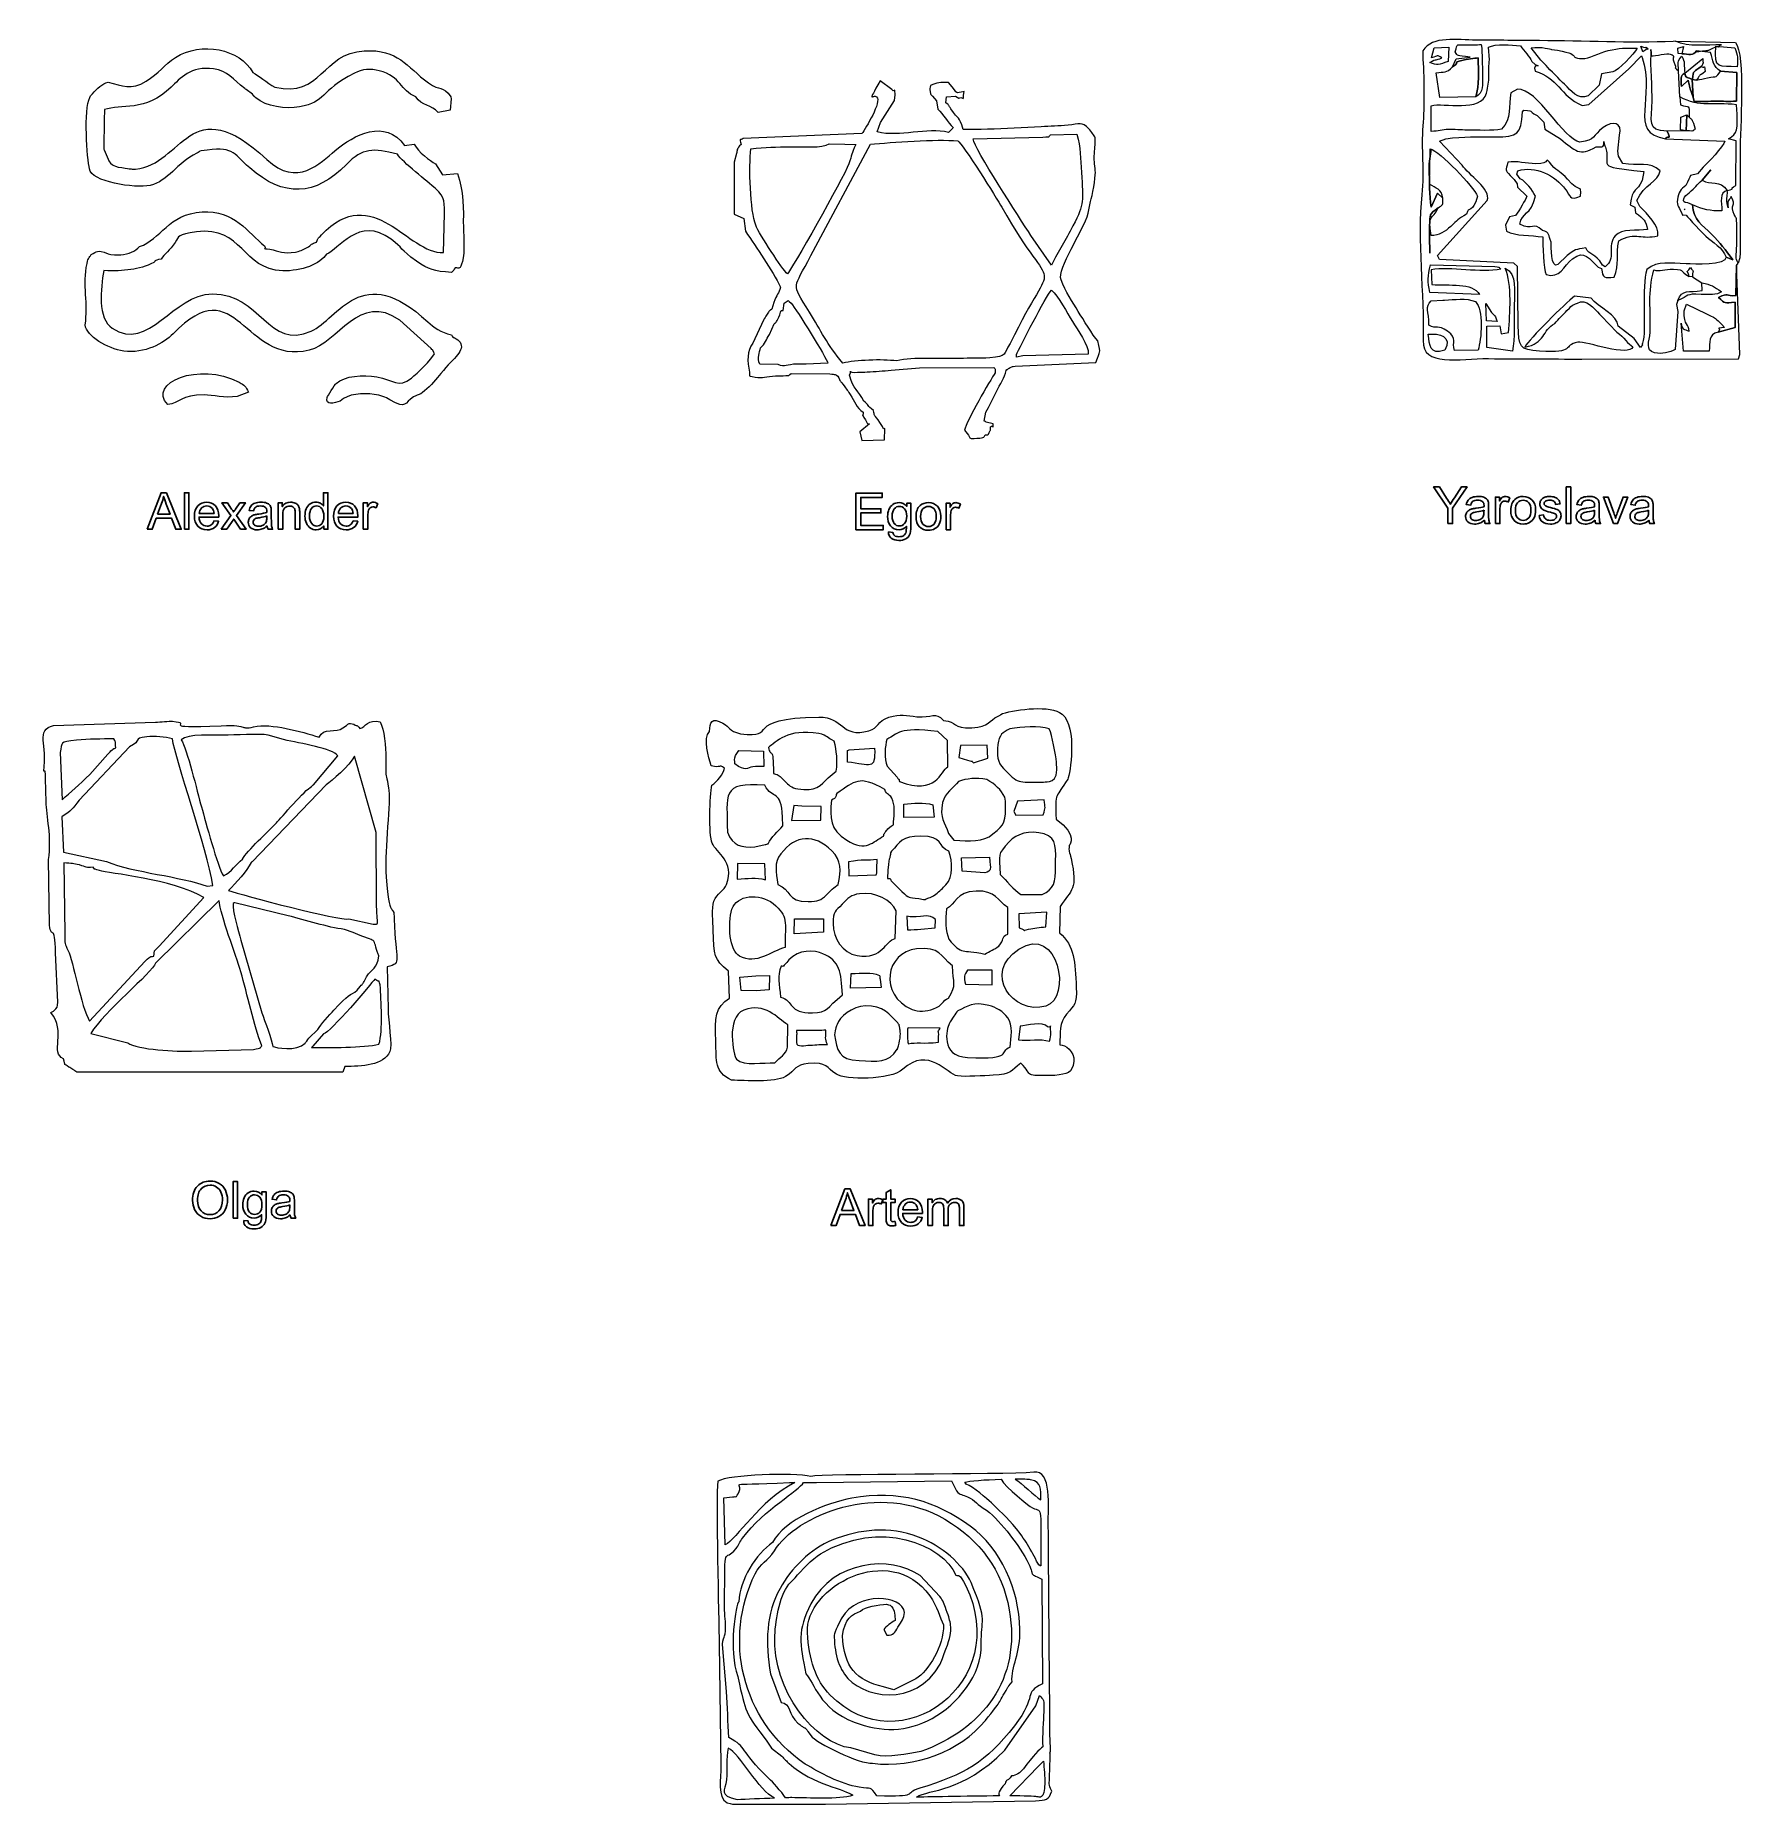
# Model space of a CAD drawing. Header units: millimetres. Extents: x -454 to -170, y -263 to 30.
import ezdxf

# ---------------------------------------------------------------- set-up
doc = ezdxf.new("R2010")
doc.units = ezdxf.units.MM
doc.header["$MEASUREMENT"] = 0
doc.layers.add('layer 1', color=7, linetype='Continuous')

msp = doc.modelspace()

# ---------------------------------------------------------------- linework, layer by layer
at = {"layer": 'layer 1', "color": 250, "lineweight": 9}
for points, knots in [([(-436.2559, -4.7599), (-436.9186, -5.6173), (-438.0744, -5.9916), (-439.361, -6.1349), (-439.361, -6.1349), (-439.8478, -6.1891), (-441.021, -6.1918), (-441.437, -5.9561), (-441.437, -5.9561), (-443.4858, -5.1837), (-443.2582, -5.6556), (-444.2459, -6.0648), (-444.2459, -6.0648), (-444.6954, -6.7742), (-444.7051, -6.4517), (-444.9634, -7.5672), (-444.9634, -7.5672), (-445.6966, -11.0942), (-444.7313, -14.3561), (-445.2682, -17.7744), (-445.2682, -17.7744), (-445.0766, -19.6113), (-441.544, -21.7409), (-438.8689, -22.1013), (-438.8689, -22.1013), (-435.418, -22.5662), (-432.2209, -20.8363), (-430.6749, -19.2301), (-430.6749, -19.2301), (-420.0543, -8.1954), (-418.9697, -24.5855), (-408.128, -21.9655), (-408.128, -21.9655), (-403.3174, -20.8029), (-399.8238, -12.2331), (-393.0962, -16.9783), (-393.0962, -16.9783), (-393.0962, -16.9783), (-387.896, -21.6634), (-387.896, -21.6634), (-387.896, -21.6634), (-387.4802, -22.1903), (-387.6175, -21.8251), (-387.3284, -22.5577), (-387.3284, -22.5577), (-387.7474, -23.4618), (-390.2233, -25.8321), (-391.1471, -26.5724), (-391.1471, -26.5724), (-393.3782, -28.3603), (-394.0764, -26.8287), (-396.9152, -26.3916), (-396.9152, -26.3916), (-399.1968, -26.0403), (-402.1327, -26.1305), (-403.6353, -27.4603), (-403.6353, -27.4603), (-403.8213, -27.6249), (-405.1108, -29.6446), (-405.146, -29.792), (-405.146, -29.792), (-405.4685, -31.1391), (-403.9616, -30.7701), (-402.9449, -30.3986), (-402.9449, -30.3986), (-401.7776, -29.1813), (-399.1817, -29.0248), (-397.3044, -29.2885), (-397.3044, -29.2885), (-396.242, -29.4377), (-395.4639, -29.7269), (-394.709, -30.1641), (-394.709, -30.1641), (-391.7668, -31.8682), (-392.4615, -30.6612), (-390.7858, -29.71), (-390.7858, -29.71), (-389.6553, -29.0683), (-390.0923, -29.6349), (-388.9859, -28.7209), (-388.9859, -28.7209), (-387.9352, -27.853), (-386.9646, -26.6683), (-386.2551, -25.8083), (-386.2551, -25.8083), (-383.9372, -22.9984), (-382.2539, -22.0597), (-383.0766, -20.6397), (-383.0766, -20.6397), (-383.0766, -20.6397), (-383.4795, -20.2384), (-383.4795, -20.2384), (-383.4795, -20.2384), (-384.1477, -19.5928), (-384.1616, -20.2001), (-384.518, -19.383), (-384.518, -19.383), (-386.2593, -19.0387), (-387.4581, -18.1779), (-388.4449, -17.2564), (-388.4449, -17.2564), (-399.4112, -7.0157), (-403.2675, -16.762), (-407.7763, -18.8025), (-407.7763, -18.8025), (-414.8862, -22.0201), (-416.1481, -12.5229), (-424.1587, -12.6023), (-424.1587, -12.6023), (-430.6965, -12.667), (-434.756, -22.3039), (-440.7628, -18.3287), (-440.7628, -18.3287), (-443.2216, -16.7015), (-442.7222, -11.7718), (-442.1678, -8.7547), (-442.1678, -8.7547), (-438.7208, -8.8723), (-436.4846, -8.6273), (-433.8697, -7.4253), (-433.8697, -7.4253), (-433.5217, -7.1088), (-434.0182, -7.0979), (-432.6662, -6.8402), (-432.6662, -6.8402), (-432.1478, -6.0224), (-431.194, -5.4326), (-430.3248, -4.0872), (-430.3248, -4.0872), (-429.6245, -3.0033), (-430.0677, -2.7988), (-426.8253, -2.3411), (-426.8253, -2.3411), (-419.119, -1.2533), (-419.251, -8.6272), (-412.4823, -8.7978), (-412.4823, -8.7978), (-409.507, -8.8727), (-406.1345, -7.6503), (-405.2612, -6.0035), (-405.2612, -6.0035), (-403.2722, -5.4333), (-399.8689, 0.4912), (-394.4994, -3.5621), (-394.4994, -3.5621), (-392.5129, -5.0617), (-393.1277, -5.1597), (-390.3327, -7.1759), (-390.3327, -7.1759), (-388.2466, -8.6808), (-387.4292, -8.8223), (-384.5057, -9.0697), (-384.5057, -9.0697), (-383.9938, -8.5762), (-384.2241, -8.7448), (-383.9072, -8.3101), (-383.9072, -8.3101), (-383.0693, -8.2492), (-383.1571, -8.7177), (-382.6781, -7.2431), (-382.6781, -7.2431), (-382.254, -5.9378), (-382.5558, -2.2532), (-382.5408, -0.7064), (-382.5408, -0.7064), (-382.5011, 3.3772), (-382.6303, 4.0522), (-383.4811, 7.3421), (-383.4811, 7.3421), (-383.4811, 7.3421), (-386.0119, 7.1276), (-386.0119, 7.1276), (-386.0119, 7.1276), (-386.0119, 7.1276), (-387.1349, 8.9621), (-387.1349, 8.9621), (-387.1349, 8.9621), (-388.029, 9.4471), (-390.036, 10.8828), (-390.6965, 12.2344), (-390.6965, 12.2344), (-390.6965, 12.2344), (-392.2961, 11.9859), (-392.2961, 11.9859), (-392.2961, 11.9859), (-395.5101, 16.5218), (-400.6631, 13.7769), (-403.8382, 11.1326), (-403.8382, 11.1326), (-406.2711, 9.1066), (-410.0796, 4.9221), (-415.1438, 9.6629), (-415.1438, 9.6629), (-427.8887, 21.5941), (-429.1119, 8.7268), (-436.9299, 8.0877), (-436.9299, 8.0877), (-437.8833, 8.1037), (-437.5078, 8.061), (-439.172, 8.3578), (-439.172, 8.3578), (-440.1934, 8.4034), (-440.4154, 8.6675), (-440.7228, 8.7978), (-440.7228, 8.7978), (-441.3652, 9.1749), (-441.199, 9.3507), (-441.4665, 9.7096), (-441.4665, 9.7096), (-441.4665, 9.7096), (-442.1325, 11.2959), (-442.1325, 11.2959), (-442.1325, 11.2959), (-442.1423, 11.3618), (-442.1508, 11.4454), (-442.1583, 11.5405), (-442.1583, 11.5405), (-442.1583, 11.5405), (-442.0918, 16.2125), (-442.0918, 16.2125), (-442.0918, 16.2125), (-442.0918, 16.2125), (-442.0423, 17.9408), (-442.0423, 17.9408), (-442.0423, 17.9408), (-439.4562, 18.9085), (-435.1878, 17.4948), (-431.0272, 21.65), (-431.0272, 21.65), (-429.5382, 23.137), (-427.7104, 25.2019), (-423.9756, 24.7291), (-423.9756, 24.7291), (-421.6045, 24.4289), (-420.791, 22.9227), (-418.7912, 21.433), (-418.7912, 21.433), (-418.7365, 21.3923), (-418.6344, 21.3138), (-418.5518, 21.2602), (-418.5518, 21.2602), (-418.5518, 21.2602), (-417.5116, 20.5318), (-417.5116, 20.5318), (-417.5116, 20.5318), (-417.0694, 19.9312), (-417.4919, 20.3792), (-416.9565, 19.8922), (-416.9565, 19.8922), (-415.3158, 18.3998), (-411.8838, 18.004), (-409.7235, 18.4062), (-409.7235, 18.4062), (-405.2217, 19.2444), (-406.5142, 20.9119), (-400.5896, 24.0212), (-400.5896, 24.0212), (-399.3623, 24.6654), (-397.8829, 24.7629), (-396.4795, 24.4054), (-396.4795, 24.4054), (-392.7479, 23.4551), (-393.1247, 21.0683), (-390.3946, 20.089), (-390.3946, 20.089), (-389.4603, 18.5591), (-387.8033, 18.7185), (-386.6932, 17.4911), (-386.6932, 17.4911), (-386.6932, 17.4911), (-384.7011, 17.8316), (-384.7011, 17.8316), (-384.7011, 17.8316), (-384.7011, 17.8316), (-384.5628, 19.7253), (-384.5628, 19.7253), (-384.5628, 19.7253), (-384.5628, 19.7253), (-384.5924, 20.0894), (-384.5924, 20.0894), (-384.5924, 20.0894), (-385.9881, 22.0476), (-386.3992, 20.9781), (-388.2987, 22.364), (-388.2987, 22.364), (-392.1219, 25.1534), (-393.2476, 27.9934), (-398.9831, 27.7038), (-398.9831, 27.7038), (-405.9858, 27.3501), (-406.0642, 19.8223), (-413.8057, 21.6736), (-413.8057, 21.6736), (-415.1328, 22.4264), (-416.4997, 23.6347), (-417.4785, 24.0897), (-417.4785, 24.0897), (-419.4857, 28.0246), (-426.0742, 29.349), (-430.2796, 26.5974), (-430.2796, 26.5974), (-432.179, 25.3546), (-432.9738, 23.9726), (-435.1649, 22.6566), (-435.1649, 22.6566), (-437.6763, 21.1483), (-439.012, 21.9327), (-441.4716, 22.4927), (-441.4716, 22.4927), (-442.4757, 22.2217), (-443.2603, 21.4981), (-444.0589, 20.5892), (-444.0589, 20.5892), (-444.2821, 20.3352), (-444.2515, 20.4087), (-444.4974, 19.953), (-444.4974, 19.953), (-445.5304, 18.0389), (-444.9737, 9.7263), (-444.542, 8.1222), (-444.542, 8.1222), (-444.4062, 6.0137), (-436.9968, 4.8145), (-434.4862, 5.3839), (-434.4862, 5.3839), (-431.4819, 6.0652), (-430.0873, 9.081), (-426.7721, 10.7202), (-426.7721, 10.7202), (-426.4155, 10.943), (-426.3472, 10.9979), (-426.0095, 11.1098), (-426.0095, 11.1098), (-420.5691, 11.888), (-420.9879, 10.9273), (-417.9648, 8.2787), (-417.9648, 8.2787), (-412.341, 3.3517), (-407.1021, 3.5475), (-401.9351, 8.8578), (-401.9351, 8.8578), (-399.2657, 11.6013), (-397.4773, 11.5863), (-393.4808, 10.5664), (-393.4808, 10.5664), (-392.5889, 9.1882), (-388.4768, 6.0548), (-387.1479, 4.8471), (-387.1479, 4.8471), (-385.4855, 3.3362), (-385.6477, 2.5306), (-385.6912, 0.0081), (-385.6912, 0.0081), (-385.7252, -1.966), (-385.7766, -3.9409), (-385.8364, -5.7701), (-385.8364, -5.7701), (-391.6872, -6.0495), (-397.543, 6.1375), (-406.0858, -2.8403), (-406.0858, -2.8403), (-406.7879, -3.5782), (-406.4955, -3.2362), (-406.9177, -4.0399), (-406.9177, -4.0399), (-407.8268, -4.284), (-407.5778, -4.4223), (-408.5396, -4.9797), (-408.5396, -4.9797), (-409.0909, -5.2992), (-409.7479, -5.567), (-410.3967, -5.6808), (-410.3967, -5.6808), (-412.443, -6.0397), (-413.0242, -5.5014), (-414.6204, -5.2122), (-414.6204, -5.2122), (-416.2006, -5.0177), (-415.0827, -5.273), (-415.5105, -4.6668), (-415.5105, -4.6668), (-418.2289, -2.4461), (-420.5514, 1.3106), (-425.8726, 0.9858), (-425.8726, 0.9858), (-431.5245, 0.6408), (-432.6946, -3.6334), (-436.2559, -4.7599)], [0, 0, 0, 0, 0.01020408, 0.01020408, 0.01020408, 0.01020408, 0.02040816, 0.02040816, 0.02040816, 0.02040816, 0.03061224, 0.03061224, 0.03061224, 0.03061224, 0.04081633, 0.04081633, 0.04081633, 0.04081633, 0.05102041, 0.05102041, 0.05102041, 0.05102041, 0.06122449, 0.06122449, 0.06122449, 0.06122449, 0.07142857, 0.07142857, 0.07142857, 0.07142857, 0.08163265, 0.08163265, 0.08163265, 0.08163265, 0.09183673, 0.09183673, 0.09183673, 0.09183673, 0.10204082, 0.10204082, 0.10204082, 0.10204082, 0.1122449, 0.1122449, 0.1122449, 0.1122449, 0.12244898, 0.12244898, 0.12244898, 0.12244898, 0.13265306, 0.13265306, 0.13265306, 0.13265306, 0.14285714, 0.14285714, 0.14285714, 0.14285714, 0.15306122, 0.15306122, 0.15306122, 0.15306122, 0.16326531, 0.16326531, 0.16326531, 0.16326531, 0.17346939, 0.17346939, 0.17346939, 0.17346939, 0.18367347, 0.18367347, 0.18367347, 0.18367347, 0.19387755, 0.19387755, 0.19387755, 0.19387755, 0.20408163, 0.20408163, 0.20408163, 0.20408163, 0.21428571, 0.21428571, 0.21428571, 0.21428571, 0.2244898, 0.2244898, 0.2244898, 0.2244898, 0.23469388, 0.23469388, 0.23469388, 0.23469388, 0.24489796, 0.24489796, 0.24489796, 0.24489796, 0.25510204, 0.25510204, 0.25510204, 0.25510204, 0.26530612, 0.26530612, 0.26530612, 0.26530612, 0.2755102, 0.2755102, 0.2755102, 0.2755102, 0.28571429, 0.28571429, 0.28571429, 0.28571429, 0.29591837, 0.29591837, 0.29591837, 0.29591837, 0.30612245, 0.30612245, 0.30612245, 0.30612245, 0.31632653, 0.31632653, 0.31632653, 0.31632653, 0.32653061, 0.32653061, 0.32653061, 0.32653061, 0.33673469, 0.33673469, 0.33673469, 0.33673469, 0.34693878, 0.34693878, 0.34693878, 0.34693878, 0.35714286, 0.35714286, 0.35714286, 0.35714286, 0.36734694, 0.36734694, 0.36734694, 0.36734694, 0.37755102, 0.37755102, 0.37755102, 0.37755102, 0.3877551, 0.3877551, 0.3877551, 0.3877551, 0.39795918, 0.39795918, 0.39795918, 0.39795918, 0.40816327, 0.40816327, 0.40816327, 0.40816327, 0.41836735, 0.41836735, 0.41836735, 0.41836735, 0.42857143, 0.42857143, 0.42857143, 0.42857143, 0.43877551, 0.43877551, 0.43877551, 0.43877551, 0.44897959, 0.44897959, 0.44897959, 0.44897959, 0.45918367, 0.45918367, 0.45918367, 0.45918367, 0.46938776, 0.46938776, 0.46938776, 0.46938776, 0.47959184, 0.47959184, 0.47959184, 0.47959184, 0.48979592, 0.48979592, 0.48979592, 0.48979592, 0.5, 0.5, 0.5, 0.5, 0.51020408, 0.51020408, 0.51020408, 0.51020408, 0.52040816, 0.52040816, 0.52040816, 0.52040816, 0.53061224, 0.53061224, 0.53061224, 0.53061224, 0.54081633, 0.54081633, 0.54081633, 0.54081633, 0.55102041, 0.55102041, 0.55102041, 0.55102041, 0.56122449, 0.56122449, 0.56122449, 0.56122449, 0.57142857, 0.57142857, 0.57142857, 0.57142857, 0.58163265, 0.58163265, 0.58163265, 0.58163265, 0.59183673, 0.59183673, 0.59183673, 0.59183673, 0.60204082, 0.60204082, 0.60204082, 0.60204082, 0.6122449, 0.6122449, 0.6122449, 0.6122449, 0.62244898, 0.62244898, 0.62244898, 0.62244898, 0.63265306, 0.63265306, 0.63265306, 0.63265306, 0.64285714, 0.64285714, 0.64285714, 0.64285714, 0.65306122, 0.65306122, 0.65306122, 0.65306122, 0.66326531, 0.66326531, 0.66326531, 0.66326531, 0.67346939, 0.67346939, 0.67346939, 0.67346939, 0.68367347, 0.68367347, 0.68367347, 0.68367347, 0.69387755, 0.69387755, 0.69387755, 0.69387755, 0.70408163, 0.70408163, 0.70408163, 0.70408163, 0.71428571, 0.71428571, 0.71428571, 0.71428571, 0.7244898, 0.7244898, 0.7244898, 0.7244898, 0.73469388, 0.73469388, 0.73469388, 0.73469388, 0.74489796, 0.74489796, 0.74489796, 0.74489796, 0.75510204, 0.75510204, 0.75510204, 0.75510204, 0.76530612, 0.76530612, 0.76530612, 0.76530612, 0.7755102, 0.7755102, 0.7755102, 0.7755102, 0.78571429, 0.78571429, 0.78571429, 0.78571429, 0.79591837, 0.79591837, 0.79591837, 0.79591837, 0.80612245, 0.80612245, 0.80612245, 0.80612245, 0.81632653, 0.81632653, 0.81632653, 0.81632653, 0.82653061, 0.82653061, 0.82653061, 0.82653061, 0.83673469, 0.83673469, 0.83673469, 0.83673469, 0.84693878, 0.84693878, 0.84693878, 0.84693878, 0.85714286, 0.85714286, 0.85714286, 0.85714286, 0.86734694, 0.86734694, 0.86734694, 0.86734694, 0.87755102, 0.87755102, 0.87755102, 0.87755102, 0.8877551, 0.8877551, 0.8877551, 0.8877551, 0.89795918, 0.89795918, 0.89795918, 0.89795918, 0.90816327, 0.90816327, 0.90816327, 0.90816327, 0.91836735, 0.91836735, 0.91836735, 0.91836735, 0.92857143, 0.92857143, 0.92857143, 0.92857143, 0.93877551, 0.93877551, 0.93877551, 0.93877551, 0.94897959, 0.94897959, 0.94897959, 0.94897959, 0.95918367, 0.95918367, 0.95918367, 0.95918367, 0.96938776, 0.96938776, 0.96938776, 0.96938776, 0.97959184, 0.97959184, 0.97959184, 0.97959184, 1, 1, 1, 1]), ([(-181.1096, 28.1501), (-181.1096, 28.1501), (-180.1604, 28.3979), (-180.1604, 28.3979), (-180.1604, 28.3979), (-180.1604, 28.3979), (-180.4014, 27.2153), (-180.4014, 27.2153), (-180.4014, 27.2153), (-179.3274, 27.1638), (-178.4358, 26.8066), (-178.0154, 27.7145), (-178.0154, 27.7145), (-178.0154, 27.7145), (-177.9142, 27.5466), (-177.9142, 27.5466), (-177.9142, 27.5466), (-174.8712, 28.0384), (-177.021, 27.4036), (-174.682, 28.4106), (-174.682, 28.4106), (-174.2771, 28.5849), (-174.3782, 27.994), (-174.1368, 28.6043), (-174.1368, 28.6043), (-174.0905, 28.7213), (-173.9443, 28.6535), (-173.8513, 28.6882), (-173.8513, 28.6882), (-176.273, 28.7344), (-179.3575, 28.2624), (-181.4585, 29.2907), (-181.4585, 29.2907), (-181.4585, 29.2907), (-181.8473, 29.2494), (-181.8473, 29.2494), (-181.8473, 29.2494), (-188.9149, 28.9425), (-196.826, 29.373), (-204.011, 29.3934), (-204.011, 29.3934), (-207.5288, 29.4033), (-211.0496, 29.4714), (-214.5676, 29.4738), (-214.5676, 29.4738), (-217.6512, 29.4758), (-221.7754, 30.2613), (-223.3938, 27.6979), (-223.3938, 27.6979), (-223.3938, 27.6979), (-223.3982, 26.8974), (-223.3982, 26.8974), (-223.3982, 26.8974), (-223.1742, 23.7777), (-223.0917, 18.3442), (-223.3732, 15.2393), (-223.3732, 15.2393), (-223.7187, 11.4288), (-223.1027, 7.8825), (-223.5557, 3.8194), (-223.5557, 3.8194), (-224.3736, -3.5151), (-223.1106, -12.7215), (-223.3503, -20.3469), (-223.3503, -20.3469), (-223.4564, -24.8038), (-217.4004, -23.2945), (-212.4675, -23.3521), (-212.4675, -23.3521), (-207.3078, -23.4124), (-202.1431, -23.3629), (-196.9836, -23.463), (-196.9836, -23.463), (-196.9836, -23.463), (-171.0268, -23.3628), (-171.0268, -23.3628), (-171.0268, -23.3628), (-171.0268, -23.3628), (-170.8154, -22.679), (-170.8154, -22.679), (-170.8154, -22.679), (-170.8154, -22.679), (-171.3505, -7.9235), (-171.3505, -7.9235), (-171.3505, -7.9235), (-171.3505, -7.9235), (-171.4393, -12.8993), (-171.4393, -12.8993), (-171.4393, -12.8993), (-173.2334, -13.0593), (-172.5813, -12.2957), (-174.3313, -13.2261), (-174.3313, -13.2261), (-173.1581, -14.3079), (-173.422, -14.1175), (-171.5885, -13.9865), (-171.5885, -13.9865), (-171.5885, -13.9865), (-171.583, -18.1967), (-171.583, -18.1967), (-171.583, -18.1967), (-171.583, -18.1967), (-174.3864, -18.9538), (-174.3864, -18.9538), (-174.3864, -18.9538), (-176.0865, -19.3044), (-175.7136, -20.6463), (-175.8963, -22.0969), (-175.8963, -22.0969), (-175.8963, -22.0969), (-180.1594, -22.137), (-180.1594, -22.137), (-180.1594, -22.137), (-180.1594, -22.137), (-180.5119, -17.4662), (-180.5119, -17.4662), (-180.5119, -17.4662), (-180.5328, -18.5125), (-180.0473, -18.4877), (-179.2149, -18.7846), (-179.2149, -18.7846), (-179.2411, -17.5828), (-180.0777, -17.9429), (-180.0526, -15.4425)], [0, 0, 0, 0, 0.03125, 0.03125, 0.03125, 0.03125, 0.0625, 0.0625, 0.0625, 0.0625, 0.09375, 0.09375, 0.09375, 0.09375, 0.125, 0.125, 0.125, 0.125, 0.15625, 0.15625, 0.15625, 0.15625, 0.1875, 0.1875, 0.1875, 0.1875, 0.21875, 0.21875, 0.21875, 0.21875, 0.25, 0.25, 0.25, 0.25, 0.28125, 0.28125, 0.28125, 0.28125, 0.3125, 0.3125, 0.3125, 0.3125, 0.34375, 0.34375, 0.34375, 0.34375, 0.375, 0.375, 0.375, 0.375, 0.40625, 0.40625, 0.40625, 0.40625, 0.4375, 0.4375, 0.4375, 0.4375, 0.46875, 0.46875, 0.46875, 0.46875, 0.5, 0.5, 0.5, 0.5, 0.53125, 0.53125, 0.53125, 0.53125, 0.5625, 0.5625, 0.5625, 0.5625, 0.59375, 0.59375, 0.59375, 0.59375, 0.625, 0.625, 0.625, 0.625, 0.65625, 0.65625, 0.65625, 0.65625, 0.6875, 0.6875, 0.6875, 0.6875, 0.71875, 0.71875, 0.71875, 0.71875, 0.75, 0.75, 0.75, 0.75, 0.78125, 0.78125, 0.78125, 0.78125, 0.8125, 0.8125, 0.8125, 0.8125, 0.84375, 0.84375, 0.84375, 0.84375, 0.875, 0.875, 0.875, 0.875, 0.90625, 0.90625, 0.90625, 0.90625, 0.9375, 0.9375, 0.9375, 0.9375, 1, 1, 1, 1]), ([(-221.9544, 26.531), (-220.6625, 26.8927), (-221.2264, 27.1035), (-220.2092, 26.5247), (-220.2092, 26.5247), (-221.3828, 26.0059), (-220.97, 26.5117), (-222.2152, 25.7856), (-222.2152, 25.7856), (-220.967, 25.1351), (-220.7384, 25.4764), (-219.2078, 25.9278), (-219.2078, 25.9278), (-219.2078, 25.9278), (-219.0852, 28.2922), (-219.0852, 28.2922), (-219.0852, 28.2922), (-219.0852, 28.2922), (-221.5308, 28.1941), (-221.5308, 28.1941), (-221.5308, 28.1941), (-221.5308, 28.1941), (-221.9544, 26.531), (-221.9544, 26.531)], [0, 0, 0, 0, 0.14285714, 0.14285714, 0.14285714, 0.14285714, 0.28571429, 0.28571429, 0.28571429, 0.28571429, 0.42857143, 0.42857143, 0.42857143, 0.42857143, 0.57142857, 0.57142857, 0.57142857, 0.57142857, 0.71428571, 0.71428571, 0.71428571, 0.71428571, 1, 1, 1, 1]), ([(-221.9778, 14.3272), (-221.9778, 14.3272), (-222.0219, 18.5974), (-222.0219, 18.5974), (-222.0219, 18.5974), (-219.9308, 19.1628), (-213.7034, 17.4553), (-212.7987, 20.6557), (-212.7987, 20.6557), (-212.5953, 22.0374), (-212.4446, 22.3021), (-212.4123, 23.6799), (-212.4123, 23.6799), (-212.3872, 24.7539), (-212.5253, 25.1537), (-212.2979, 26.2324), (-212.2979, 26.2324), (-212.2979, 26.2324), (-212.512, 28.2875), (-212.512, 28.2875), (-212.512, 28.2875), (-211.2432, 28.9262), (-208.7736, 28.6593), (-207.2073, 28.5077), (-207.2073, 28.5077), (-206.6162, 27.6093), (-205.6138, 26.7626), (-205.3201, 25.9245), (-205.3201, 25.9245), (-205.3201, 25.9245), (-204.7553, 25.4343), (-204.7553, 25.4343)], [0, 0, 0, 0, 0.11111111, 0.11111111, 0.11111111, 0.11111111, 0.22222222, 0.22222222, 0.22222222, 0.22222222, 0.33333333, 0.33333333, 0.33333333, 0.33333333, 0.44444444, 0.44444444, 0.44444444, 0.44444444, 0.55555556, 0.55555556, 0.55555556, 0.55555556, 0.66666667, 0.66666667, 0.66666667, 0.66666667, 0.77777778, 0.77777778, 0.77777778, 0.77777778, 1, 1, 1, 1]), ([(-218.4648, 25.0184), (-219.4762, 23.9941), (-219.8139, 24.2488), (-221.1737, 24.041), (-221.1737, 24.041), (-221.1737, 24.041), (-220.5641, 19.9651), (-220.5641, 19.9651), (-220.5641, 19.9651), (-220.5641, 19.9651), (-214.6142, 20.0418), (-214.6142, 20.0418), (-214.6142, 20.0418), (-213.9571, 22.0436), (-214.1339, 24.3761), (-214.2319, 26.514), (-214.2319, 26.514), (-214.7868, 26.5043), (-216.1615, 26.2893), (-216.7107, 26.1428), (-216.7107, 26.1428), (-218.9705, 25.54), (-216.7596, 26.1467), (-218.4648, 25.0184)], [0, 0, 0, 0, 0.14285714, 0.14285714, 0.14285714, 0.14285714, 0.28571429, 0.28571429, 0.28571429, 0.28571429, 0.42857143, 0.42857143, 0.42857143, 0.42857143, 0.57142857, 0.57142857, 0.57142857, 0.57142857, 0.71428571, 0.71428571, 0.71428571, 0.71428571, 1, 1, 1, 1]), ([(-218.4648, 25.0184), (-216.7596, 26.1467), (-218.9705, 25.54), (-216.7107, 26.1428), (-216.7107, 26.1428), (-216.1615, 26.2893), (-214.7868, 26.5043), (-214.2319, 26.514), (-214.2319, 26.514), (-214.1339, 24.3761), (-213.9571, 22.0436), (-214.6142, 20.0418), (-214.6142, 20.0418), (-213.3073, 20.7662), (-213.4581, 22.1223), (-213.4902, 23.6575), (-213.4902, 23.6575), (-213.5263, 25.3765), (-213.4972, 27.0547), (-213.6851, 28.7621), (-213.6851, 28.7621), (-214.5929, 28.6737), (-215.1672, 28.7194), (-216.0174, 28.6918), (-216.0174, 28.6918), (-218.0121, 28.627), (-217.5453, 29.0816), (-218.0025, 27.5513), (-218.0025, 27.5513), (-217.4908, 26.6917), (-217.8956, 27.0111), (-215.5528, 26.6724), (-215.5528, 26.6724), (-215.5528, 26.6724), (-217.8419, 26.3742), (-217.8419, 26.3742), (-217.8419, 26.3742), (-217.8419, 26.3742), (-218.4648, 25.0184), (-218.4648, 25.0184)], [0, 0, 0, 0, 0.09090909, 0.09090909, 0.09090909, 0.09090909, 0.18181818, 0.18181818, 0.18181818, 0.18181818, 0.27272727, 0.27272727, 0.27272727, 0.27272727, 0.36363636, 0.36363636, 0.36363636, 0.36363636, 0.45454545, 0.45454545, 0.45454545, 0.45454545, 0.54545455, 0.54545455, 0.54545455, 0.54545455, 0.63636364, 0.63636364, 0.63636364, 0.63636364, 0.72727273, 0.72727273, 0.72727273, 0.72727273, 0.81818182, 0.81818182, 0.81818182, 0.81818182, 1, 1, 1, 1]), ([(-203.7865, 26.1747), (-203.7865, 26.1747), (-205.4388, 28.2053), (-205.4388, 28.2053), (-205.4388, 28.2053), (-203.6783, 28.4346), (-202.1457, 27.9546), (-202.0296, 27.9375), (-202.0296, 27.9375), (-196.2764, 27.0912), (-199.6144, 26.5187), (-196.9588, 26.4086), (-196.9588, 26.4086), (-195.8166, 26.3613), (-194.1712, 27.398), (-192.6445, 27.7479), (-192.6445, 27.7479), (-190.782, 28.1747), (-189.7785, 28.1986), (-187.8424, 28.1275), (-187.8424, 28.1275), (-188.3245, 27.1739), (-190.9647, 24.439), (-191.878, 24.2139)], [0, 0, 0, 0, 0.14285714, 0.14285714, 0.14285714, 0.14285714, 0.28571429, 0.28571429, 0.28571429, 0.28571429, 0.42857143, 0.42857143, 0.42857143, 0.42857143, 0.57142857, 0.57142857, 0.57142857, 0.57142857, 0.71428571, 0.71428571, 0.71428571, 0.71428571, 1, 1, 1, 1]), ([(-196.9621, 18.6413), (-196.9621, 18.6413), (-195.8228, 18.7698), (-195.8228, 18.7698), (-195.8228, 18.7698), (-195.8228, 18.7698), (-189.2137, 24.7296), (-189.2137, 24.7296), (-189.2137, 24.7296), (-189.2137, 24.7296), (-187.1129, 26.863), (-187.1129, 26.863), (-187.1129, 26.863), (-187.0602, 26.7856), (-187.0287, 26.6637), (-187.0074, 26.6026), (-187.0074, 26.6026), (-184.7239, 20.0783), (-189.4553, 14.1383), (-183.1529, 13.1019), (-183.1529, 13.1019), (-182.6636, 13.8426), (-182.1141, 12.6838), (-182.8714, 14.3523), (-182.8714, 14.3523), (-186.3662, 14.449), (-185.344, 16.0455), (-185.3381, 19.44), (-185.3381, 19.44), (-185.3353, 21.0761), (-185.6355, 25.8466), (-185.5171, 26.8437), (-185.5171, 26.8437), (-185.5357, 27.4282), (-185.537, 27.7524), (-185.5427, 27.9252)], [0, 0, 0, 0, 0.1, 0.1, 0.1, 0.1, 0.2, 0.2, 0.2, 0.2, 0.3, 0.3, 0.3, 0.3, 0.4, 0.4, 0.4, 0.4, 0.5, 0.5, 0.5, 0.5, 0.6, 0.6, 0.6, 0.6, 0.7, 0.7, 0.7, 0.7, 0.8, 0.8, 0.8, 0.8, 1, 1, 1, 1]), ([(-186.0505, 28.1098), (-186.0505, 28.1098), (-186.9025, 27.5379), (-186.9025, 27.5379), (-186.9025, 27.5379), (-186.9025, 27.5379), (-187.2136, 28.4469), (-187.2136, 28.4469), (-187.2136, 28.4469), (-185.6997, 27.8309), (-186.819, 28.819), (-185.9987, 27.9021)], [0, 0, 0, 0, 0.25, 0.25, 0.25, 0.25, 0.5, 0.5, 0.5, 0.5, 1, 1, 1, 1]), ([(-186.0505, 28.1098), (-186.0505, 28.1098), (-185.9987, 27.9021), (-185.9987, 27.9021), (-185.9987, 27.9021), (-186.819, 28.819), (-185.6997, 27.8309), (-187.2136, 28.4469), (-187.2136, 28.4469), (-187.2136, 28.4469), (-186.9025, 27.5379), (-186.9025, 27.5379), (-186.9025, 27.5379), (-186.9025, 27.5379), (-186.0505, 28.1098), (-186.0505, 28.1098)], [0, 0, 0, 0, 0.2, 0.2, 0.2, 0.2, 0.4, 0.4, 0.4, 0.4, 0.6, 0.6, 0.6, 0.6, 1, 1, 1, 1]), ([(-185.5427, 27.9252), (-185.537, 27.7524), (-185.5357, 27.4282), (-185.5171, 26.8437), (-185.5171, 26.8437), (-184.7604, 26.874), (-182.8165, 27.3292), (-182.3465, 27.1636), (-182.3465, 27.1636), (-181.3255, 26.8039), (-182.2076, 26.7941), (-181.6104, 25.4481), (-181.6104, 25.4481), (-181.1358, 24.3786), (-182.1141, 25.3999), (-180.9558, 24.3772), (-180.9558, 24.3772), (-181.0242, 25.8645), (-181.3158, 25.8344), (-180.4032, 26.8252), (-180.4032, 26.8252), (-179.8636, 25.9233), (-180.0959, 25.2466), (-179.9228, 23.9797), (-179.9228, 23.9797), (-179.9228, 23.9797), (-179.8982, 24.0214), (-179.8982, 24.0214), (-179.8982, 24.0214), (-179.8982, 24.0214), (-176.9639, 26.4138), (-176.9639, 26.4138), (-176.9639, 26.4138), (-176.9359, 25.5271), (-176.7564, 25.7801), (-177.2135, 25.0772), (-177.2135, 25.0772), (-176.4029, 24.8), (-176.7804, 25.5308), (-176.539, 24.2464), (-176.539, 24.2464), (-177.849, 23.2296), (-177.1576, 24.1215), (-177.9876, 22.8073), (-177.9876, 22.8073), (-177.2089, 22.9771), (-176.9691, 23.0795), (-176.1389, 23.236), (-176.1389, 23.236), (-174.4942, 23.5461), (-174.7895, 23.1543), (-174.0021, 24.346), (-174.0021, 24.346), (-175.2535, 25.0207), (-175.2734, 26.0938), (-175.643, 27.4343), (-175.643, 27.4343), (-175.643, 27.4343), (-178.0154, 27.7145), (-178.0154, 27.7145), (-178.0154, 27.7145), (-178.4358, 26.8066), (-179.3274, 27.1638), (-180.4014, 27.2153), (-180.4014, 27.2153), (-180.4014, 27.2153), (-181.0172, 27.2772), (-181.0172, 27.2772), (-181.0172, 27.2772), (-181.0172, 27.2772), (-181.1096, 28.1501), (-181.1096, 28.1501)], [0, 0, 0, 0, 0.05263158, 0.05263158, 0.05263158, 0.05263158, 0.10526316, 0.10526316, 0.10526316, 0.10526316, 0.15789474, 0.15789474, 0.15789474, 0.15789474, 0.21052632, 0.21052632, 0.21052632, 0.21052632, 0.26315789, 0.26315789, 0.26315789, 0.26315789, 0.31578947, 0.31578947, 0.31578947, 0.31578947, 0.36842105, 0.36842105, 0.36842105, 0.36842105, 0.42105263, 0.42105263, 0.42105263, 0.42105263, 0.47368421, 0.47368421, 0.47368421, 0.47368421, 0.52631579, 0.52631579, 0.52631579, 0.52631579, 0.57894737, 0.57894737, 0.57894737, 0.57894737, 0.63157895, 0.63157895, 0.63157895, 0.63157895, 0.68421053, 0.68421053, 0.68421053, 0.68421053, 0.73684211, 0.73684211, 0.73684211, 0.73684211, 0.78947368, 0.78947368, 0.78947368, 0.78947368, 0.84210526, 0.84210526, 0.84210526, 0.84210526, 0.89473684, 0.89473684, 0.89473684, 0.89473684, 1, 1, 1, 1]), ([(-178.0154, 27.7145), (-178.0154, 27.7145), (-175.643, 27.4343), (-175.643, 27.4343), (-175.643, 27.4343), (-175.2734, 26.0938), (-175.2535, 25.0207), (-174.0021, 24.346), (-174.0021, 24.346), (-174.0021, 24.346), (-171.3232, 24.1086), (-171.3232, 24.1086), (-171.3232, 24.1086), (-171.3232, 24.1086), (-171.3425, 19.3646), (-171.3425, 19.3646), (-171.3425, 19.3646), (-172.7118, 19.2242), (-173.5964, 19.3713), (-174.7627, 19.3553), (-174.7627, 19.3553), (-175.8913, 19.3398), (-177.0174, 19.2557), (-178.3646, 19.2692), (-178.3646, 19.2692), (-178.3646, 19.2692), (-178.527, 20.0365), (-178.527, 20.0365), (-178.527, 20.0365), (-178.527, 20.0365), (-179.0515, 21.3696), (-179.0515, 21.3696), (-179.0515, 21.3696), (-179.2252, 22.1742), (-179.1122, 21.9292), (-179.3794, 22.8439), (-179.3794, 22.8439), (-179.3794, 22.8439), (-180.4946, 21.7804), (-180.4946, 21.7804), (-180.4946, 21.7804), (-180.5147, 22.843), (-180.802, 23.6637), (-179.9228, 23.9797), (-179.9228, 23.9797), (-180.0959, 25.2466), (-179.8636, 25.9233), (-180.4032, 26.8252), (-180.4032, 26.8252), (-181.3158, 25.8344), (-181.0242, 25.8645), (-180.9558, 24.3772), (-180.9558, 24.3772), (-180.9558, 24.3772), (-180.7697, 20.0789), (-180.7697, 20.0789), (-180.7697, 20.0789), (-177.3411, 18.1607), (-175.2728, 19.301), (-171.3458, 18.7385), (-171.3458, 18.7385), (-171.0511, 14.1402), (-171.208, 14.1487), (-172.6714, 13.0756), (-172.6714, 13.0756), (-172.6714, 13.0756), (-171.4257, 12.791), (-171.4257, 12.791), (-171.4257, 12.791), (-171.4257, 12.791), (-171.4428, 5.3737), (-171.4428, 5.3737), (-171.4428, 5.3737), (-172.9365, 4.602), (-171.1518, 4.9764), (-172.8835, 4.5234), (-172.8835, 4.5234), (-172.6476, 3.7764), (-173.2806, 3.6557), (-172.727, 1.636), (-172.727, 1.636), (-172.8654, 3.0853), (-172.8056, 2.541), (-172.2321, 3.5201), (-172.2321, 3.5201), (-171.2834, 1.6635), (-172.4136, 2.6133), (-171.8937, 0.99), (-171.8937, 0.99), (-171.3976, -0.5592), (-171.3295, 0.7413), (-171.3086, -1.6883), (-171.3086, -1.6883), (-171.3007, -2.6084), (-171.2799, -3.6628), (-171.3008, -4.5598), (-171.3008, -4.5598), (-171.3422, -6.3354), (-171.6888, -6.6599), (-171.0533, -7.5), (-171.0533, -7.5), (-171.0533, -7.5), (-170.8148, -6.6162), (-170.8148, -6.6162), (-170.8148, -6.6162), (-170.755, -6.1793), (-170.7579, -6.0235), (-170.746, -5.5989), (-170.746, -5.5989), (-170.746, -5.5989), (-170.7695, 10.986), (-170.7695, 10.986), (-170.7695, 10.986), (-170.7747, 14.4543), (-169.8425, 27.1118), (-171.5116, 29.0744), (-171.5116, 29.0744), (-171.5116, 29.0744), (-181.4585, 29.2907), (-181.4585, 29.2907), (-181.4585, 29.2907), (-179.3575, 28.2624), (-176.273, 28.7344), (-173.8513, 28.6882), (-173.8513, 28.6882), (-173.9443, 28.6535), (-174.0905, 28.7213), (-174.1368, 28.6043), (-174.1368, 28.6043), (-174.3782, 27.994), (-174.2771, 28.5849), (-174.682, 28.4106), (-174.682, 28.4106), (-177.021, 27.4036), (-174.8712, 28.0384), (-177.9142, 27.5466), (-177.9142, 27.5466), (-177.9142, 27.5466), (-178.0154, 27.7145), (-178.0154, 27.7145)], [0, 0, 0, 0, 0.02777778, 0.02777778, 0.02777778, 0.02777778, 0.05555556, 0.05555556, 0.05555556, 0.05555556, 0.08333333, 0.08333333, 0.08333333, 0.08333333, 0.11111111, 0.11111111, 0.11111111, 0.11111111, 0.13888889, 0.13888889, 0.13888889, 0.13888889, 0.16666667, 0.16666667, 0.16666667, 0.16666667, 0.19444444, 0.19444444, 0.19444444, 0.19444444, 0.22222222, 0.22222222, 0.22222222, 0.22222222, 0.25, 0.25, 0.25, 0.25, 0.27777778, 0.27777778, 0.27777778, 0.27777778, 0.30555556, 0.30555556, 0.30555556, 0.30555556, 0.33333333, 0.33333333, 0.33333333, 0.33333333, 0.36111111, 0.36111111, 0.36111111, 0.36111111, 0.38888889, 0.38888889, 0.38888889, 0.38888889, 0.41666667, 0.41666667, 0.41666667, 0.41666667, 0.44444444, 0.44444444, 0.44444444, 0.44444444, 0.47222222, 0.47222222, 0.47222222, 0.47222222, 0.5, 0.5, 0.5, 0.5, 0.52777778, 0.52777778, 0.52777778, 0.52777778, 0.55555556, 0.55555556, 0.55555556, 0.55555556, 0.58333333, 0.58333333, 0.58333333, 0.58333333, 0.61111111, 0.61111111, 0.61111111, 0.61111111, 0.63888889, 0.63888889, 0.63888889, 0.63888889, 0.66666667, 0.66666667, 0.66666667, 0.66666667, 0.69444444, 0.69444444, 0.69444444, 0.69444444, 0.72222222, 0.72222222, 0.72222222, 0.72222222, 0.75, 0.75, 0.75, 0.75, 0.77777778, 0.77777778, 0.77777778, 0.77777778, 0.80555556, 0.80555556, 0.80555556, 0.80555556, 0.83333333, 0.83333333, 0.83333333, 0.83333333, 0.86111111, 0.86111111, 0.86111111, 0.86111111, 0.88888889, 0.88888889, 0.88888889, 0.88888889, 0.91666667, 0.91666667, 0.91666667, 0.91666667, 0.94444444, 0.94444444, 0.94444444, 0.94444444, 1, 1, 1, 1]), ([(-181.1096, 28.1501), (-181.1096, 28.1501), (-181.0172, 27.2772), (-181.0172, 27.2772), (-181.0172, 27.2772), (-181.0172, 27.2772), (-180.4014, 27.2153), (-180.4014, 27.2153), (-180.4014, 27.2153), (-180.4014, 27.2153), (-180.1604, 28.3979), (-180.1604, 28.3979), (-180.1604, 28.3979), (-180.1604, 28.3979), (-181.1096, 28.1501), (-181.1096, 28.1501)], [0, 0, 0, 0, 0.2, 0.2, 0.2, 0.2, 0.4, 0.4, 0.4, 0.4, 0.6, 0.6, 0.6, 0.6, 1, 1, 1, 1]), ([(-179.8982, 24.0214), (-179.8477, 23.1449), (-179.433, 23.2787), (-178.6489, 22.9846), (-178.6489, 22.9846), (-178.5757, 24.5055), (-178.3781, 24.2217), (-177.2135, 25.0772), (-177.2135, 25.0772), (-176.7564, 25.7801), (-176.9359, 25.5271), (-176.9639, 26.4138), (-176.9639, 26.4138), (-176.9639, 26.4138), (-179.8982, 24.0214), (-179.8982, 24.0214)], [0, 0, 0, 0, 0.2, 0.2, 0.2, 0.2, 0.4, 0.4, 0.4, 0.4, 0.6, 0.6, 0.6, 0.6, 1, 1, 1, 1]), ([(-171.2294, 25.0457), (-171.1202, 26.401), (-171.1326, 26.9586), (-171.654, 28.1743), (-171.654, 28.1743), (-171.654, 28.1743), (-174.756, 28.4483), (-174.756, 28.4483), (-174.756, 28.4483), (-175.2386, 24.3985), (-174.0548, 25.2602), (-171.2294, 25.0457)], [0, 0, 0, 0, 0.25, 0.25, 0.25, 0.25, 0.5, 0.5, 0.5, 0.5, 1, 1, 1, 1]), ([(-204.7553, 25.4343), (-203.3604, 24.7387), (-205.2257, 25.9095), (-204.7673, 24.3414), (-204.7673, 24.3414), (-200.981, 23.2695), (-200.6451, 20.2809), (-196.9621, 18.6413)], [0, 0, 0, 0, 0.33333333, 0.33333333, 0.33333333, 0.33333333, 1, 1, 1, 1]), ([(-195.9807, 20.2128), (-197.6815, 19.5762), (-198.7611, 21.0331), (-199.8817, 22.1575), (-199.8817, 22.1575), (-200.6205, 22.8988), (-202.3101, 24.5159), (-202.9177, 25.2728), (-202.9177, 25.2728), (-202.9177, 25.2728), (-203.7865, 26.1747), (-203.7865, 26.1747)], [0, 0, 0, 0, 0.25, 0.25, 0.25, 0.25, 0.5, 0.5, 0.5, 0.5, 1, 1, 1, 1]), ([(-191.878, 24.2139), (-191.878, 24.2139), (-193.7482, 23.8835), (-193.7482, 23.8835), (-193.7482, 23.8835), (-193.7482, 23.8835), (-194.1433, 22.0285), (-194.1433, 22.0285)], [0, 0, 0, 0, 0.33333333, 0.33333333, 0.33333333, 0.33333333, 1, 1, 1, 1]), ([(-178.527, 20.0365), (-178.527, 20.0365), (-178.6998, 22.9413), (-178.6998, 22.9413), (-178.6998, 22.9413), (-178.6998, 22.9413), (-178.6489, 22.9846), (-178.6489, 22.9846), (-178.6489, 22.9846), (-179.433, 23.2787), (-179.8477, 23.1449), (-179.8982, 24.0214), (-179.8982, 24.0214), (-179.8982, 24.0214), (-179.9228, 23.9797), (-179.9228, 23.9797), (-179.9228, 23.9797), (-180.802, 23.6637), (-180.5147, 22.843), (-180.4946, 21.7804), (-180.4946, 21.7804), (-180.4946, 21.7804), (-179.3794, 22.8439), (-179.3794, 22.8439), (-179.3794, 22.8439), (-179.1122, 21.9292), (-179.2252, 22.1742), (-179.0515, 21.3696), (-179.0515, 21.3696), (-179.0515, 21.3696), (-178.527, 20.0365), (-178.527, 20.0365)], [0, 0, 0, 0, 0.11111111, 0.11111111, 0.11111111, 0.11111111, 0.22222222, 0.22222222, 0.22222222, 0.22222222, 0.33333333, 0.33333333, 0.33333333, 0.33333333, 0.44444444, 0.44444444, 0.44444444, 0.44444444, 0.55555556, 0.55555556, 0.55555556, 0.55555556, 0.66666667, 0.66666667, 0.66666667, 0.66666667, 0.77777778, 0.77777778, 0.77777778, 0.77777778, 1, 1, 1, 1]), ([(-178.6489, 22.9846), (-178.6489, 22.9846), (-178.6998, 22.9413), (-178.6998, 22.9413), (-178.6998, 22.9413), (-178.6998, 22.9413), (-177.9876, 22.8073), (-177.9876, 22.8073), (-177.9876, 22.8073), (-177.1576, 24.1215), (-177.849, 23.2296), (-176.539, 24.2464), (-176.539, 24.2464), (-176.7804, 25.5308), (-176.4029, 24.8), (-177.2135, 25.0772), (-177.2135, 25.0772), (-178.3781, 24.2217), (-178.5757, 24.5055), (-178.6489, 22.9846)], [0, 0, 0, 0, 0.16666667, 0.16666667, 0.16666667, 0.16666667, 0.33333333, 0.33333333, 0.33333333, 0.33333333, 0.5, 0.5, 0.5, 0.5, 0.66666667, 0.66666667, 0.66666667, 0.66666667, 1, 1, 1, 1]), ([(-177.9876, 22.8073), (-177.9876, 22.8073), (-178.6998, 22.9413), (-178.6998, 22.9413), (-178.6998, 22.9413), (-178.6998, 22.9413), (-178.527, 20.0365), (-178.527, 20.0365), (-178.527, 20.0365), (-178.527, 20.0365), (-178.3646, 19.2692), (-178.3646, 19.2692), (-178.3646, 19.2692), (-177.0174, 19.2557), (-175.8913, 19.3398), (-174.7627, 19.3553), (-174.7627, 19.3553), (-173.5964, 19.3713), (-172.7118, 19.2242), (-171.3425, 19.3646), (-171.3425, 19.3646), (-171.3425, 19.3646), (-171.3232, 24.1086), (-171.3232, 24.1086), (-171.3232, 24.1086), (-171.3232, 24.1086), (-174.0021, 24.346), (-174.0021, 24.346), (-174.0021, 24.346), (-174.7895, 23.1543), (-174.4942, 23.5461), (-176.1389, 23.236), (-176.1389, 23.236), (-176.9691, 23.0795), (-177.2089, 22.9771), (-177.9876, 22.8073)], [0, 0, 0, 0, 0.1, 0.1, 0.1, 0.1, 0.2, 0.2, 0.2, 0.2, 0.3, 0.3, 0.3, 0.3, 0.4, 0.4, 0.4, 0.4, 0.5, 0.5, 0.5, 0.5, 0.6, 0.6, 0.6, 0.6, 0.7, 0.7, 0.7, 0.7, 0.8, 0.8, 0.8, 0.8, 1, 1, 1, 1]), ([(-311.2654, 21.0561), (-311.3184, 21.1374), (-311.4008, 21.236), (-311.4398, 21.2892), (-311.4398, 21.2892), (-311.4398, 21.2892), (-313.3802, 22.7233), (-313.3802, 22.7233), (-313.3802, 22.7233), (-315.6883, 18.7105), (-314.5421, 20.6146), (-313.9899, 20.0594)], [0, 0, 0, 0, 0.25, 0.25, 0.25, 0.25, 0.5, 0.5, 0.5, 0.5, 1, 1, 1, 1]), ([(-302.0401, 14.16), (-305.6787, 15.0797), (-310.1403, 13.3059), (-313.8998, 14.2488), (-313.8998, 14.2488), (-313.8998, 14.2488), (-313.3281, 15.7926), (-313.3281, 15.7926), (-313.3281, 15.7926), (-313.3281, 15.7926), (-311.0463, 19.4646), (-311.0463, 19.4646), (-311.0463, 19.4646), (-311.0463, 19.4646), (-310.9046, 20.4174), (-310.9046, 20.4174), (-310.9046, 20.4174), (-310.9046, 20.4174), (-310.953, 21.168), (-310.953, 21.168), (-310.953, 21.168), (-310.953, 21.168), (-311.2654, 21.0561), (-311.2654, 21.0561)], [0, 0, 0, 0, 0.14285714, 0.14285714, 0.14285714, 0.14285714, 0.28571429, 0.28571429, 0.28571429, 0.28571429, 0.42857143, 0.42857143, 0.42857143, 0.42857143, 0.57142857, 0.57142857, 0.57142857, 0.57142857, 0.71428571, 0.71428571, 0.71428571, 0.71428571, 1, 1, 1, 1]), ([(-302.3937, 20.0934), (-302.3937, 20.0934), (-300.8886, 20.198), (-300.8886, 20.198), (-300.8886, 20.198), (-300.8886, 20.198), (-300.352, 19.8665), (-300.352, 19.8665), (-300.352, 19.8665), (-299.3682, 20.241), (-299.7609, 18.9025), (-299.4766, 20.9432), (-299.4766, 20.9432), (-301.0784, 20.7757), (-300.1787, 20.1647), (-302.0602, 22.4522), (-302.0602, 22.4522), (-303.4148, 22.4784), (-304.0185, 22.4819), (-305.0247, 21.9341), (-305.0247, 21.9341), (-305.1498, 21.4754), (-305.2444, 21.4345), (-305.1303, 20.9564), (-305.1303, 20.9564), (-304.9519, 20.209), (-305.1117, 20.6123), (-304.7053, 20.1903)], [0, 0, 0, 0, 0.125, 0.125, 0.125, 0.125, 0.25, 0.25, 0.25, 0.25, 0.375, 0.375, 0.375, 0.375, 0.5, 0.5, 0.5, 0.5, 0.625, 0.625, 0.625, 0.625, 0.75, 0.75, 0.75, 0.75, 1, 1, 1, 1]), ([(-207.6796, 21.3264), (-207.6796, 21.3264), (-208.7703, 20.7089), (-208.7703, 20.7089), (-208.7703, 20.7089), (-209.2263, 18.5132), (-208.6086, 16.5197), (-210.3253, 14.7074)], [0, 0, 0, 0, 0.33333333, 0.33333333, 0.33333333, 0.33333333, 1, 1, 1, 1]), ([(-190.7845, 13.6904), (-190.1512, 15.9517), (-191.9702, 16.1342), (-193.4909, 14.968), (-193.4909, 14.968), (-195.3147, 13.5693), (-194.6668, 12.9641), (-197.3162, 12.5361), (-197.3162, 12.5361), (-200.0404, 12.9489), (-204.3575, 21.5374), (-207.6796, 21.3264)], [0, 0, 0, 0, 0.25, 0.25, 0.25, 0.25, 0.5, 0.5, 0.5, 0.5, 1, 1, 1, 1]), ([(-313.9899, 20.0594), (-313.0824, 19.2837), (-315.8211, 14.8472), (-316.4245, 13.9686), (-316.4245, 13.9686), (-316.4245, 13.9686), (-336.1138, 13.1729), (-336.1138, 13.1729), (-336.1138, 13.1729), (-336.7092, 12.7331), (-336.7468, 13.3404), (-336.469, 12.1897)], [0, 0, 0, 0, 0.25, 0.25, 0.25, 0.25, 0.5, 0.5, 0.5, 0.5, 1, 1, 1, 1]), ([(-304.0767, 19.4073), (-304.0767, 19.4073), (-303.8537, 18.0204), (-303.8537, 18.0204), (-303.8537, 18.0204), (-302.9027, 17.1838), (-302.2878, 15.9215), (-301.2618, 14.9609), (-301.2618, 14.9609), (-301.3545, 14.8886), (-301.5936, 14.6209), (-301.637, 14.5765), (-301.637, 14.5765), (-301.637, 14.5765), (-302.0401, 14.16), (-302.0401, 14.16)], [0, 0, 0, 0, 0.2, 0.2, 0.2, 0.2, 0.4, 0.4, 0.4, 0.4, 0.6, 0.6, 0.6, 0.6, 1, 1, 1, 1]), ([(-299.631, 14.6572), (-300.3272, 17.034), (-300.3795, 16.1008), (-301.6685, 18.0731), (-301.6685, 18.0731), (-302.1091, 18.7474), (-301.8144, 18.5217), (-302.4874, 19.0754)], [0, 0, 0, 0, 0.33333333, 0.33333333, 0.33333333, 0.33333333, 1, 1, 1, 1]), ([(-206.8338, 17.5722), (-206.8338, 17.5722), (-206.6355, 17.854), (-206.6355, 17.854), (-206.6355, 17.854), (-204.5044, 17.6162), (-206.2204, 17.8504), (-204.4336, 16.9778)], [0, 0, 0, 0, 0.33333333, 0.33333333, 0.33333333, 0.33333333, 1, 1, 1, 1]), ([(-175.5992, 7.9819), (-175.5992, 7.9819), (-177.0487, 6.2309), (-177.0487, 6.2309), (-177.0487, 6.2309), (-175.6676, 5.3447), (-174.0505, 6.3782), (-172.8835, 4.5234), (-172.8835, 4.5234), (-171.1518, 4.9764), (-172.9365, 4.602), (-171.4428, 5.3737), (-171.4428, 5.3737), (-171.4428, 5.3737), (-171.4257, 12.791), (-171.4257, 12.791), (-171.4257, 12.791), (-171.4257, 12.791), (-172.6714, 13.0756), (-172.6714, 13.0756), (-172.6714, 13.0756), (-171.208, 14.1487), (-171.0511, 14.1402), (-171.3458, 18.7385), (-171.3458, 18.7385), (-175.2728, 19.301), (-177.3411, 18.1607), (-180.7697, 20.0789), (-180.7697, 20.0789), (-180.7697, 20.0789), (-180.6264, 18.7608), (-180.6264, 18.7608), (-180.6264, 18.7608), (-179.2506, 18.1414), (-179.1743, 19.1442), (-179.224, 16.692), (-179.224, 16.692), (-178.4796, 16.0096), (-179.0627, 16.7973), (-178.575, 15.907), (-178.575, 15.907), (-178.5569, 15.874), (-178.227, 14.7317), (-178.2245, 14.7229), (-178.2245, 14.7229), (-178.844, 14.5058), (-177.871, 14.3183), (-179.6977, 14.4334), (-179.6977, 14.4334), (-179.6977, 14.4334), (-182.8714, 14.3523), (-182.8714, 14.3523), (-182.8714, 14.3523), (-182.1141, 12.6838), (-182.6636, 13.8426), (-183.1529, 13.1019), (-183.1529, 13.1019), (-183.1529, 13.1019), (-173.3126, 12.7194), (-173.3126, 12.7194), (-173.3126, 12.7194), (-173.4273, 11.9223), (-176.2355, 8.9538), (-176.8779, 8.4195)], [0, 0, 0, 0, 0.05882353, 0.05882353, 0.05882353, 0.05882353, 0.11764706, 0.11764706, 0.11764706, 0.11764706, 0.17647059, 0.17647059, 0.17647059, 0.17647059, 0.23529412, 0.23529412, 0.23529412, 0.23529412, 0.29411765, 0.29411765, 0.29411765, 0.29411765, 0.35294118, 0.35294118, 0.35294118, 0.35294118, 0.41176471, 0.41176471, 0.41176471, 0.41176471, 0.47058824, 0.47058824, 0.47058824, 0.47058824, 0.52941176, 0.52941176, 0.52941176, 0.52941176, 0.58823529, 0.58823529, 0.58823529, 0.58823529, 0.64705882, 0.64705882, 0.64705882, 0.64705882, 0.70588235, 0.70588235, 0.70588235, 0.70588235, 0.76470588, 0.76470588, 0.76470588, 0.76470588, 0.82352941, 0.82352941, 0.82352941, 0.82352941, 0.88235294, 0.88235294, 0.88235294, 0.88235294, 1, 1, 1, 1]), ([(-278.4888, 2.7233), (-278.1986, 3.5112), (-277.6869, 6.7175), (-277.6959, 7.5288), (-277.6959, 7.5288), (-277.7049, 8.3402), (-277.9583, 9.5487), (-277.898, 10.2375), (-277.898, 10.2375), (-277.7959, 11.4051), (-277.7173, 12.0658), (-277.7424, 13.3307), (-277.7424, 13.3307), (-277.8821, 13.5826), (-278.3588, 14.3012), (-278.7931, 14.7494), (-278.7931, 14.7494), (-279.9469, 16.0083), (-280.294, 15.5402), (-282.2406, 15.3644), (-282.2406, 15.3644), (-283.713, 15.2314), (-285.2282, 15.1957), (-286.7105, 15.0993), (-286.7105, 15.0993), (-289.6249, 14.9099), (-292.6637, 14.7486), (-295.5882, 14.7138)], [0, 0, 0, 0, 0.125, 0.125, 0.125, 0.125, 0.25, 0.25, 0.25, 0.25, 0.375, 0.375, 0.375, 0.375, 0.5, 0.5, 0.5, 0.5, 0.625, 0.625, 0.625, 0.625, 0.75, 0.75, 0.75, 0.75, 1, 1, 1, 1]), ([(-210.3253, 14.7074), (-211.8423, 14.382), (-214.3413, 14.5473), (-215.9918, 14.553), (-215.9918, 14.553), (-217.0468, 14.5566), (-218.1671, 14.6985), (-219.1411, 14.6617), (-219.1411, 14.6617), (-220.1699, 14.6228), (-220.7843, 14.3527), (-221.9778, 14.3272)], [0, 0, 0, 0, 0.25, 0.25, 0.25, 0.25, 0.5, 0.5, 0.5, 0.5, 1, 1, 1, 1]), ([(-212.6923, 2.88), (-212.0246, 4.7365), (-215.8164, 7.1524), (-216.8334, 8.7266), (-216.8334, 8.7266), (-216.8334, 8.7266), (-220.6348, 12.7233), (-220.6348, 12.7233), (-220.6348, 12.7233), (-220.6348, 12.7233), (-219.5414, 13.1019), (-219.5414, 13.1019), (-219.5414, 13.1019), (-216.5844, 13.5472), (-214.338, 13.4016), (-211.3957, 13.4288), (-211.3957, 13.4288), (-207.5873, 13.464), (-207.1493, 13.7248), (-206.8338, 17.5722)], [0, 0, 0, 0, 0.16666667, 0.16666667, 0.16666667, 0.16666667, 0.33333333, 0.33333333, 0.33333333, 0.33333333, 0.5, 0.5, 0.5, 0.5, 0.66666667, 0.66666667, 0.66666667, 0.66666667, 1, 1, 1, 1]), ([(-203.3045, 15.8399), (-203.3045, 15.8399), (-203.1212, 14.7134), (-203.1212, 14.7134), (-203.1212, 14.7134), (-203.1212, 14.7134), (-200.5732, 13.1019), (-200.5732, 13.1019)], [0, 0, 0, 0, 0.33333333, 0.33333333, 0.33333333, 0.33333333, 1, 1, 1, 1]), ([(-179.6977, 14.4334), (-179.6977, 14.4334), (-179.6051, 17.1051), (-179.6051, 17.1051), (-179.6051, 17.1051), (-179.6051, 17.1051), (-180.5718, 16.6849), (-180.5718, 16.6849), (-180.5718, 16.6849), (-180.5718, 16.6849), (-180.6183, 14.5749), (-180.6183, 14.5749), (-180.6183, 14.5749), (-180.6183, 14.5749), (-179.6977, 14.4334), (-179.6977, 14.4334)], [0, 0, 0, 0, 0.2, 0.2, 0.2, 0.2, 0.4, 0.4, 0.4, 0.4, 0.6, 0.6, 0.6, 0.6, 1, 1, 1, 1]), ([(-179.6977, 14.4334), (-177.871, 14.3183), (-178.844, 14.5058), (-178.2245, 14.7229), (-178.2245, 14.7229), (-178.227, 14.7317), (-178.5569, 15.874), (-178.575, 15.907), (-178.575, 15.907), (-179.0627, 16.7973), (-178.4796, 16.0096), (-179.224, 16.692), (-179.224, 16.692), (-179.224, 16.692), (-179.6051, 17.1051), (-179.6051, 17.1051), (-179.6051, 17.1051), (-179.6051, 17.1051), (-179.6977, 14.4334), (-179.6977, 14.4334)], [0, 0, 0, 0, 0.16666667, 0.16666667, 0.16666667, 0.16666667, 0.33333333, 0.33333333, 0.33333333, 0.33333333, 0.5, 0.5, 0.5, 0.5, 0.66666667, 0.66666667, 0.66666667, 0.66666667, 1, 1, 1, 1]), ([(-336.469, 12.1897), (-337.2644, 11.4352), (-337.1008, 11.1382), (-337.2199, 10.6948), (-337.2199, 10.6948), (-337.2199, 10.6948), (-337.617, 9.239), (-337.617, 9.239), (-337.617, 9.239), (-337.617, 9.239), (-337.617, 3.161), (-337.617, 3.161)], [0, 0, 0, 0, 0.25, 0.25, 0.25, 0.25, 0.5, 0.5, 0.5, 0.5, 1, 1, 1, 1]), ([(-319.2505, 12.2118), (-319.2505, 12.2118), (-317.4279, 12.15), (-317.4279, 12.15), (-317.4279, 12.15), (-318.2891, 10.5285), (-317.9817, 10.5624), (-318.5962, 8.9315), (-318.5962, 8.9315), (-319.5365, 6.436), (-328.3232, -8.8934), (-328.7878, -9.3068), (-328.7878, -9.3068), (-329.596, -8.5655), (-333.4128, -2.7831), (-334.038, -1.214), (-334.038, -1.214), (-334.955, 1.0871), (-335.2294, 8.5831), (-334.8378, 11.4411), (-334.8378, 11.4411), (-332.3869, 11.7621), (-330.7817, 11.7426), (-328.0815, 11.8024), (-328.0815, 11.8024), (-326.3553, 11.8407), (-322.9983, 11.4845), (-321.8565, 12.2974)], [0, 0, 0, 0, 0.125, 0.125, 0.125, 0.125, 0.25, 0.25, 0.25, 0.25, 0.375, 0.375, 0.375, 0.375, 0.5, 0.5, 0.5, 0.5, 0.625, 0.625, 0.625, 0.625, 0.75, 0.75, 0.75, 0.75, 1, 1, 1, 1]), ([(-310.6388, -23.7398), (-313.159, -23.4041), (-317.4358, -23.6202), (-319.6054, -24.0957), (-319.6054, -24.0957), (-322.2234, -20.9409), (-323.2339, -18.7036), (-325.1323, -15.6444), (-325.1323, -15.6444), (-328.3443, -10.4682), (-327.7217, -12.0374), (-324.9192, -6.2387), (-324.9192, -6.2387), (-324.9192, -6.2387), (-315.0143, 12.2031), (-315.0143, 12.2031), (-315.0143, 12.2031), (-311.5006, 12.5343), (-304.0458, 13.1008), (-300.5344, 12.7661), (-300.5344, 12.7661), (-299.7584, 12.3674), (-294.0176, 3.1704), (-293.2299, 1.7642), (-293.2299, 1.7642), (-284.1103, -14.5151), (-284.0304, -4.5917), (-291.8492, -20.873)], [0, 0, 0, 0, 0.125, 0.125, 0.125, 0.125, 0.25, 0.25, 0.25, 0.25, 0.375, 0.375, 0.375, 0.375, 0.5, 0.5, 0.5, 0.5, 0.625, 0.625, 0.625, 0.625, 0.75, 0.75, 0.75, 0.75, 1, 1, 1, 1]), ([(-279.9985, 7.5376), (-279.7781, 2.7632), (-279.4235, 2.4244), (-281.4168, -1.3081), (-281.4168, -1.3081), (-282.718, -3.7446), (-283.7259, -5.4241), (-284.995, -7.8454), (-284.995, -7.8454), (-284.995, -7.8454), (-288.4003, -2.9185), (-288.4003, -2.9185), (-288.4003, -2.9185), (-290.1878, -0.0989), (-297.833, 11.5398), (-297.9871, 13.0831), (-297.9871, 13.0831), (-297.9871, 13.0831), (-286.3966, 13.362), (-286.3966, 13.362), (-286.3966, 13.362), (-284.8479, 13.5313), (-285.7118, 13.2784), (-285.1692, 13.7477)], [0, 0, 0, 0, 0.14285714, 0.14285714, 0.14285714, 0.14285714, 0.28571429, 0.28571429, 0.28571429, 0.28571429, 0.42857143, 0.42857143, 0.42857143, 0.42857143, 0.57142857, 0.57142857, 0.57142857, 0.57142857, 0.71428571, 0.71428571, 0.71428571, 0.71428571, 1, 1, 1, 1]), ([(-285.1692, 13.7477), (-285.1692, 13.7477), (-280.7968, 13.8536), (-280.7968, 13.8536), (-280.7968, 13.8536), (-280.0202, 11.6211), (-280.2783, 9.8629), (-279.9985, 7.5376)], [0, 0, 0, 0, 0.33333333, 0.33333333, 0.33333333, 0.33333333, 1, 1, 1, 1]), ([(-194.6405, 11.778), (-193.8418, 11.8669), (-193.3205, 11.3926), (-193.3766, 12.6453), (-193.3766, 12.6453), (-193.1445, 11.4992), (-192.8455, 11.4164), (-192.8621, 10.4838), (-192.8621, 10.4838), (-192.894, 8.6958), (-193.0634, 8.5932), (-191.1819, 8.2517)], [0, 0, 0, 0, 0.25, 0.25, 0.25, 0.25, 0.5, 0.5, 0.5, 0.5, 1, 1, 1, 1]), ([(-222.0173, 11.4081), (-222.1709, 10.3561), (-222.3707, 9.2466), (-222.3388, 8.1681), (-222.3388, 8.1681), (-222.2792, 6.1491), (-222.2929, 3.7009), (-221.9892, 1.7951), (-221.9892, 1.7951), (-221.9892, 1.7951), (-220.9333, 4.084), (-220.9333, 4.084), (-220.9333, 4.084), (-220.9333, 4.084), (-220.0792, 3.2359), (-220.0792, 3.2359), (-220.0792, 3.2359), (-220.3311, 4.8616), (-221.1432, 4.7963), (-222.2806, 5.6066), (-222.2806, 5.6066), (-222.2806, 5.6066), (-222.1746, 11.4624), (-222.1746, 11.4624), (-222.1746, 11.4624), (-220.5927, 11.0389), (-214.9137, 5.1502), (-214.3012, 3.5865), (-214.3012, 3.5865), (-215.1243, 0.5789), (-215.8671, 2.0693), (-216.1164, 0.5947)], [0, 0, 0, 0, 0.11111111, 0.11111111, 0.11111111, 0.11111111, 0.22222222, 0.22222222, 0.22222222, 0.22222222, 0.33333333, 0.33333333, 0.33333333, 0.33333333, 0.44444444, 0.44444444, 0.44444444, 0.44444444, 0.55555556, 0.55555556, 0.55555556, 0.55555556, 0.66666667, 0.66666667, 0.66666667, 0.66666667, 0.77777778, 0.77777778, 0.77777778, 0.77777778, 1, 1, 1, 1]), ([(-222.201, -5.8722), (-222.2775, -4.3775), (-222.2974, -2.8359), (-222.2577, -1.322), (-222.2577, -1.322), (-222.2056, 0.6658), (-222.3639, 0.5023), (-220.8507, 1.6335), (-220.8507, 1.6335), (-220.0833, 2.1845), (-220.002, 2.0689), (-220.0792, 3.2359), (-220.0792, 3.2359), (-220.0792, 3.2359), (-220.9333, 4.084), (-220.9333, 4.084), (-220.9333, 4.084), (-220.9333, 4.084), (-221.9892, 1.7951), (-221.9892, 1.7951), (-221.9892, 1.7951), (-222.2929, 3.7009), (-222.2792, 6.1491), (-222.3388, 8.1681), (-222.3388, 8.1681), (-222.3707, 9.2466), (-222.1709, 10.3561), (-222.0173, 11.4081)], [0, 0, 0, 0, 0.125, 0.125, 0.125, 0.125, 0.25, 0.25, 0.25, 0.25, 0.375, 0.375, 0.375, 0.375, 0.5, 0.5, 0.5, 0.5, 0.625, 0.625, 0.625, 0.625, 0.75, 0.75, 0.75, 0.75, 1, 1, 1, 1]), ([(-207.6229, 7.8165), (-204.6901, 8.7317), (-201.4407, 7.0016), (-199.7086, 4.7254), (-199.7086, 4.7254), (-198.925, 3.6957), (-199.1341, 2.7464), (-197.2182, 3.6196), (-197.2182, 3.6196), (-197.142, 5.9159), (-197.1457, 3.7293), (-199.3974, 6.4354), (-199.3974, 6.4354), (-200.4068, 7.6484), (-201.0452, 7.6639), (-201.9588, 8.7175), (-201.9588, 8.7175), (-203.4819, 10.4741), (-201.941, 8.8823), (-204.6402, 8.9516), (-204.6402, 8.9516), (-206.2354, 8.9926), (-207.8008, 9.4758), (-209.2816, 9.2388), (-209.2816, 9.2388), (-209.6648, 7.703), (-209.8061, 8.0667), (-208.8863, 7.0243)], [0, 0, 0, 0, 0.125, 0.125, 0.125, 0.125, 0.25, 0.25, 0.25, 0.25, 0.375, 0.375, 0.375, 0.375, 0.5, 0.5, 0.5, 0.5, 0.625, 0.625, 0.625, 0.625, 0.75, 0.75, 0.75, 0.75, 1, 1, 1, 1]), ([(-187.3847, 1.8511), (-187.3847, 1.8511), (-187.862, 2.8557), (-187.862, 2.8557), (-187.862, 2.8557), (-186.7403, 5.6128), (-184.2527, 5.8969), (-184.0418, 7.7926), (-184.0418, 7.7926), (-185.6235, 9.4371), (-187.7463, 8.5973), (-190.1867, 8.987), (-190.1867, 8.987), (-190.1867, 8.987), (-190.9018, 10.2449), (-190.9018, 10.2449)], [0, 0, 0, 0, 0.2, 0.2, 0.2, 0.2, 0.4, 0.4, 0.4, 0.4, 0.6, 0.6, 0.6, 0.6, 1, 1, 1, 1]), ([(-203.5184, -2.0875), (-205.1594, -0.5627), (-205.0724, -2.2183), (-207.3097, -1.0537), (-207.3097, -1.0537), (-206.9542, 0.9711), (-205.4741, 0.36), (-204.7028, 3.5865), (-204.7028, 3.5865), (-205.3604, 4.7068), (-206.1099, 5.885), (-207.2255, 6.4899)], [0, 0, 0, 0, 0.25, 0.25, 0.25, 0.25, 0.5, 0.5, 0.5, 0.5, 1, 1, 1, 1]), ([(-191.1819, 8.2517), (-191.1819, 8.2517), (-188.3736, 7.8718), (-188.3736, 7.8718), (-188.3736, 7.8718), (-188.3736, 7.8718), (-186.7438, 7.6905), (-186.7438, 7.6905)], [0, 0, 0, 0, 0.33333333, 0.33333333, 0.33333333, 0.33333333, 1, 1, 1, 1]), ([(-187.0006, 6.1852), (-187.8474, 4.2558), (-188.6275, 5.1396), (-188.9742, 2.1352), (-188.9742, 2.1352), (-188.9742, 2.1352), (-188.2348, 1.7623), (-188.2348, 1.7623)], [0, 0, 0, 0, 0.33333333, 0.33333333, 0.33333333, 0.33333333, 1, 1, 1, 1]), ([(-179.4188, 2.4746), (-180.8329, 2.5248), (-179.9095, 3.6229), (-179.2326, 4.1602), (-179.2326, 4.1602), (-178.1161, 5.0464), (-177.9923, 5.4098), (-177.0487, 6.2309), (-177.0487, 6.2309), (-177.0487, 6.2309), (-175.5992, 7.9819), (-175.5992, 7.9819)], [0, 0, 0, 0, 0.25, 0.25, 0.25, 0.25, 0.5, 0.5, 0.5, 0.5, 1, 1, 1, 1]), ([(-179.4188, 2.4746), (-179.4188, 2.4746), (-178.6384, 2.1603), (-178.6384, 2.1603), (-178.6384, 2.1603), (-176.921, 1.3634), (-175.7481, 1.0944), (-173.7767, 1.1815), (-173.7767, 1.1815), (-173.8384, 2.618), (-174.246, 4.241), (-172.8835, 4.5234), (-172.8835, 4.5234), (-174.0505, 6.3782), (-175.6676, 5.3447), (-177.0487, 6.2309), (-177.0487, 6.2309), (-177.9923, 5.4098), (-178.1161, 5.0464), (-179.2326, 4.1602), (-179.2326, 4.1602), (-179.9095, 3.6229), (-180.8329, 2.5248), (-179.4188, 2.4746)], [0, 0, 0, 0, 0.14285714, 0.14285714, 0.14285714, 0.14285714, 0.28571429, 0.28571429, 0.28571429, 0.28571429, 0.42857143, 0.42857143, 0.42857143, 0.42857143, 0.57142857, 0.57142857, 0.57142857, 0.57142857, 0.71428571, 0.71428571, 0.71428571, 0.71428571, 1, 1, 1, 1]), ([(-177.8059, 7.2815), (-177.8059, 7.2815), (-179.0066, 6.9942), (-179.0066, 6.9942), (-179.0066, 6.9942), (-179.1168, 6.7465), (-179.3162, 6.1766), (-179.7447, 5.3552)], [0, 0, 0, 0, 0.33333333, 0.33333333, 0.33333333, 0.33333333, 1, 1, 1, 1]), ([(-337.617, 3.161), (-337.617, 3.161), (-337.617, 0.5992), (-337.617, 0.5992), (-337.617, 0.5992), (-337.617, 0.5992), (-335.9976, -0.1065), (-335.9976, -0.1065)], [0, 0, 0, 0, 0.33333333, 0.33333333, 0.33333333, 0.33333333, 1, 1, 1, 1]), ([(-207.7625, 5.6648), (-207.7625, 5.6648), (-207.6671, 5.0622), (-207.6671, 5.0622), (-207.6671, 5.0622), (-207.6671, 5.0622), (-206.1313, 3.5805), (-206.1313, 3.5805), (-206.1313, 3.5805), (-206.358, 2.9537), (-207.3862, 1.2731), (-207.9994, 0.389)], [0, 0, 0, 0, 0.25, 0.25, 0.25, 0.25, 0.5, 0.5, 0.5, 0.5, 1, 1, 1, 1]), ([(-180.0526, -15.4425), (-180.0526, -15.4425), (-179.6212, -14.3486), (-179.6212, -14.3486), (-179.6212, -14.3486), (-179.6212, -14.3486), (-176.3494, -15.9054), (-176.3494, -15.9054), (-176.3494, -15.9054), (-174.1994, -16.9614), (-174.8384, -16.7345), (-173.3178, -18.1853), (-173.3178, -18.1853), (-175.0915, -18.434), (-173.7492, -18.1395), (-174.3864, -18.9538), (-174.3864, -18.9538), (-174.3864, -18.9538), (-171.583, -18.1967), (-171.583, -18.1967), (-171.583, -18.1967), (-171.583, -18.1967), (-171.5885, -13.9865), (-171.5885, -13.9865), (-171.5885, -13.9865), (-173.422, -14.1175), (-173.1581, -14.3079), (-174.3313, -13.2261), (-174.3313, -13.2261), (-172.5813, -12.2957), (-173.2334, -13.0593), (-171.4393, -12.8993), (-171.4393, -12.8993), (-171.4393, -12.8993), (-171.3505, -7.9235), (-171.3505, -7.9235), (-171.3505, -7.9235), (-171.3505, -7.9235), (-171.0533, -7.5), (-171.0533, -7.5), (-171.0533, -7.5), (-171.6888, -6.6599), (-171.3422, -6.3354), (-171.3008, -4.5598), (-171.3008, -4.5598), (-171.2799, -3.6628), (-171.3007, -2.6084), (-171.3086, -1.6883), (-171.3086, -1.6883), (-171.3295, 0.7413), (-171.3976, -0.5592), (-171.8937, 0.99), (-171.8937, 0.99), (-172.4136, 2.6133), (-171.2834, 1.6635), (-172.2321, 3.5201), (-172.2321, 3.5201), (-172.8056, 2.541), (-172.8654, 3.0853), (-172.727, 1.636), (-172.727, 1.636), (-173.2806, 3.6557), (-172.6476, 3.7764), (-172.8835, 4.5234), (-172.8835, 4.5234), (-174.246, 4.241), (-173.8384, 2.618), (-173.7767, 1.1815), (-173.7767, 1.1815), (-175.7481, 1.0944), (-176.921, 1.3634), (-178.6384, 2.1603), (-178.6384, 2.1603), (-178.4927, -0.4447), (-177.0872, -1.0535), (-175.4549, -2.7707), (-175.4549, -2.7707), (-174.1169, -4.1783), (-173.1675, -5.2754), (-171.9807, -6.9917), (-171.9807, -6.9917), (-171.9807, -6.9917), (-173.0899, -6.5027), (-173.0899, -6.5027), (-173.0899, -6.5027), (-173.0498, -7.9877), (-178.4096, -7.6435), (-179.6985, -7.6285), (-179.6985, -7.6285), (-182.4219, -7.5968), (-184.294, -6.9906), (-186.239, -8.5866)], [0, 0, 0, 0, 0.04166667, 0.04166667, 0.04166667, 0.04166667, 0.08333333, 0.08333333, 0.08333333, 0.08333333, 0.125, 0.125, 0.125, 0.125, 0.16666667, 0.16666667, 0.16666667, 0.16666667, 0.20833333, 0.20833333, 0.20833333, 0.20833333, 0.25, 0.25, 0.25, 0.25, 0.29166667, 0.29166667, 0.29166667, 0.29166667, 0.33333333, 0.33333333, 0.33333333, 0.33333333, 0.375, 0.375, 0.375, 0.375, 0.41666667, 0.41666667, 0.41666667, 0.41666667, 0.45833333, 0.45833333, 0.45833333, 0.45833333, 0.5, 0.5, 0.5, 0.5, 0.54166667, 0.54166667, 0.54166667, 0.54166667, 0.58333333, 0.58333333, 0.58333333, 0.58333333, 0.625, 0.625, 0.625, 0.625, 0.66666667, 0.66666667, 0.66666667, 0.66666667, 0.70833333, 0.70833333, 0.70833333, 0.70833333, 0.75, 0.75, 0.75, 0.75, 0.79166667, 0.79166667, 0.79166667, 0.79166667, 0.83333333, 0.83333333, 0.83333333, 0.83333333, 0.875, 0.875, 0.875, 0.875, 0.91666667, 0.91666667, 0.91666667, 0.91666667, 1, 1, 1, 1]), ([(-179.7447, 5.3552), (-180.6115, 4.8465), (-181.0182, 4.1228), (-181.1426, 3.0634), (-181.1426, 3.0634), (-181.2963, 1.7547), (-180.7921, 1.9111), (-180.3285, 0.4171), (-180.3285, 0.4171), (-180.3285, 0.4171), (-180.227, 0.5092), (-180.227, 0.5092), (-180.227, 0.5092), (-180.227, 0.5092), (-179.6925, 0.4291), (-179.6925, 0.4291)], [0, 0, 0, 0, 0.2, 0.2, 0.2, 0.2, 0.4, 0.4, 0.4, 0.4, 0.6, 0.6, 0.6, 0.6, 1, 1, 1, 1]), ([(-291.0259, -24.6296), (-291.0259, -24.6296), (-277.6028, -23.9979), (-277.6028, -23.9979), (-277.6028, -23.9979), (-276.8689, -21.7651), (-276.7956, -22.8699), (-277.316, -20.4201), (-277.316, -20.4201), (-278.1038, -19.4714), (-279.7382, -16.8612), (-280.5353, -15.522), (-280.5353, -15.522), (-281.4877, -13.9219), (-282.6656, -12.2695), (-283.3971, -10.3101), (-283.3971, -10.3101), (-284.0919, -8.4491), (-279.7264, -2.1815), (-278.8762, 0.7538), (-278.8762, 0.7538), (-278.8762, 0.7538), (-278.4888, 2.7233), (-278.4888, 2.7233)], [0, 0, 0, 0, 0.14285714, 0.14285714, 0.14285714, 0.14285714, 0.28571429, 0.28571429, 0.28571429, 0.28571429, 0.42857143, 0.42857143, 0.42857143, 0.42857143, 0.57142857, 0.57142857, 0.57142857, 0.57142857, 0.71428571, 0.71428571, 0.71428571, 0.71428571, 1, 1, 1, 1]), ([(-216.1164, 0.5947), (-217.5446, -0.0787), (-217.6848, -0.4745), (-218.7441, -1.4167), (-218.7441, -1.4167), (-219.7147, -2.28), (-220.6878, -2.9572), (-222.0272, -2.9559), (-222.0272, -2.9559), (-222.6318, 0.8858), (-221.7176, -0.5053), (-220.8507, 1.6335), (-220.8507, 1.6335), (-222.3639, 0.5023), (-222.2056, 0.6658), (-222.2577, -1.322), (-222.2577, -1.322), (-222.2974, -2.8359), (-222.2775, -4.3775), (-222.201, -5.8722)], [0, 0, 0, 0, 0.16666667, 0.16666667, 0.16666667, 0.16666667, 0.33333333, 0.33333333, 0.33333333, 0.33333333, 0.5, 0.5, 0.5, 0.5, 0.66666667, 0.66666667, 0.66666667, 0.66666667, 1, 1, 1, 1]), ([(-188.5691, -21.3748), (-189.0792, -23.1938), (-196.2586, -20.4657), (-197.6625, -20.6153), (-197.6625, -20.6153), (-200.321, -21.1757), (-197.9626, -22.4688), (-204.0055, -22.1143), (-204.0055, -22.1143), (-207.4191, -21.9141), (-207.4701, -21.3259), (-207.5445, -17.8593), (-207.5445, -17.8593), (-207.5445, -17.8593), (-207.6667, -8.0485), (-207.6667, -8.0485), (-207.6667, -8.0485), (-207.6667, -8.0485), (-208.2776, -7.5179), (-208.2776, -7.5179), (-208.2776, -7.5179), (-208.2776, -7.5179), (-220.5943, -6.9173), (-220.5943, -6.9173), (-220.5943, -6.9173), (-220.5943, -6.9173), (-220.9519, -6.2619), (-220.9519, -6.2619), (-220.9519, -6.2619), (-220.9519, -6.2619), (-212.6923, 2.88), (-212.6923, 2.88)], [0, 0, 0, 0, 0.11111111, 0.11111111, 0.11111111, 0.11111111, 0.22222222, 0.22222222, 0.22222222, 0.22222222, 0.33333333, 0.33333333, 0.33333333, 0.33333333, 0.44444444, 0.44444444, 0.44444444, 0.44444444, 0.55555556, 0.55555556, 0.55555556, 0.55555556, 0.66666667, 0.66666667, 0.66666667, 0.66666667, 0.77777778, 0.77777778, 0.77777778, 0.77777778, 1, 1, 1, 1]), ([(-207.9994, 0.389), (-207.9994, 0.389), (-209.0146, 0.145), (-209.0146, 0.145), (-209.0146, 0.145), (-209.0146, 0.145), (-209.6822, -1.2055), (-209.6822, -1.2055), (-209.6822, -1.2055), (-209.6822, -1.2055), (-209.4949, -2.1928), (-209.4949, -2.1928), (-209.4949, -2.1928), (-207.9698, -3.0767), (-205.4688, -2.8538), (-203.4614, -3.1706), (-203.4614, -3.1706), (-203.5568, -4.2261), (-203.3679, -8.6199), (-202.9175, -9.4019), (-202.9175, -9.4019), (-200.6349, -10.1707), (-200.0162, -7.9536), (-198.5577, -6.7855), (-198.5577, -6.7855), (-196.5582, -5.1841), (-195.7768, -6.943), (-194.2784, -8.1827)], [0, 0, 0, 0, 0.125, 0.125, 0.125, 0.125, 0.25, 0.25, 0.25, 0.25, 0.375, 0.375, 0.375, 0.375, 0.5, 0.5, 0.5, 0.5, 0.625, 0.625, 0.625, 0.625, 0.75, 0.75, 0.75, 0.75, 1, 1, 1, 1]), ([(-193.739, -8.3954), (-193.5098, -10.111), (-193.3484, -9.9453), (-191.619, -9.8283), (-191.619, -9.8283), (-190.7169, -7.6611), (-191.4088, -6.1862), (-190.8994, -3.8179), (-190.8994, -3.8179), (-188.0448, -2.2377), (-187.0041, -3.698), (-184.4216, -2.9642), (-184.4216, -2.9642), (-184.0554, -1.2984), (-186.2341, 0.6577), (-187.308, 1.823)], [0, 0, 0, 0, 0.2, 0.2, 0.2, 0.2, 0.4, 0.4, 0.4, 0.4, 0.6, 0.6, 0.6, 0.6, 1, 1, 1, 1]), ([(-188.0824, 0.849), (-186.7576, -0.1914), (-186.357, -0.4819), (-186.1322, -1.9216), (-186.1322, -1.9216), (-187.7835, -2.2215), (-190.4143, -1.7484), (-191.4731, -2.9665), (-191.4731, -2.9665), (-192.9284, -4.6408), (-191.2313, -6.7944), (-193.1567, -8.1344)], [0, 0, 0, 0, 0.25, 0.25, 0.25, 0.25, 0.5, 0.5, 0.5, 0.5, 1, 1, 1, 1]), ([(-179.6925, 0.4291), (-179.4364, 0.0881), (-176.7498, -2.7939), (-176.4622, -3.0511), (-176.4622, -3.0511), (-175.3734, -4.0247), (-173.5763, -4.9725), (-173.0899, -6.5027), (-173.0899, -6.5027), (-173.0899, -6.5027), (-171.9807, -6.9917), (-171.9807, -6.9917), (-171.9807, -6.9917), (-173.1675, -5.2754), (-174.1169, -4.1783), (-175.4549, -2.7707), (-175.4549, -2.7707), (-177.0872, -1.0535), (-178.4927, -0.4447), (-178.6384, 2.1603), (-178.6384, 2.1603), (-178.6384, 2.1603), (-179.4188, 2.4746), (-179.4188, 2.4746)], [0, 0, 0, 0, 0.14285714, 0.14285714, 0.14285714, 0.14285714, 0.28571429, 0.28571429, 0.28571429, 0.28571429, 0.42857143, 0.42857143, 0.42857143, 0.42857143, 0.57142857, 0.57142857, 0.57142857, 0.57142857, 0.71428571, 0.71428571, 0.71428571, 0.71428571, 1, 1, 1, 1]), ([(-335.9976, -0.1065), (-335.9976, -0.1065), (-335.7371, -2.2239), (-335.7371, -2.2239), (-335.7371, -2.2239), (-333.9098, -4.9639), (-331.3423, -8.6083), (-329.9196, -11.5216)], [0, 0, 0, 0, 0.33333333, 0.33333333, 0.33333333, 0.33333333, 1, 1, 1, 1]), ([(-193.5587, -7.846), (-194.8829, -5.6354), (-195.7005, -6.4037), (-196.3646, -4.9658), (-196.3646, -4.9658), (-198.1849, -5.2962), (-197.9822, -5.1602), (-199.4569, -6.258), (-199.4569, -6.258), (-199.4569, -6.258), (-201.0168, -7.7461), (-201.0168, -7.7461), (-201.0168, -7.7461), (-202.1866, -8.5726), (-202.0945, -4.6193), (-202.0882, -4.0245), (-202.0882, -4.0245), (-202.5867, -2.8614), (-202.2811, -2.4594), (-203.5184, -2.0875)], [0, 0, 0, 0, 0.16666667, 0.16666667, 0.16666667, 0.16666667, 0.33333333, 0.33333333, 0.33333333, 0.33333333, 0.5, 0.5, 0.5, 0.5, 0.66666667, 0.66666667, 0.66666667, 0.66666667, 1, 1, 1, 1]), ([(-213.9785, -12.7277), (-215.1477, -10.6372), (-219.0774, -11.3014), (-221.8853, -11.0762), (-221.8853, -11.0762), (-221.8853, -11.0762), (-221.9986, -8.6487), (-221.9986, -8.6487), (-221.9986, -8.6487), (-218.8119, -7.9367), (-213.7175, -9.2877), (-210.4476, -8.4945), (-210.4476, -8.4945), (-211.1229, -7.9335), (-210.1546, -8.2972), (-211.424, -8.0867), (-211.424, -8.0867), (-211.424, -8.0867), (-222.1107, -7.819), (-222.1107, -7.819), (-222.1107, -7.819), (-222.5357, -9.7055), (-222.6454, -10.5037), (-222.2209, -12.4124), (-222.2209, -12.4124), (-222.2209, -12.4124), (-213.9785, -12.7277), (-213.9785, -12.7277)], [0, 0, 0, 0, 0.125, 0.125, 0.125, 0.125, 0.25, 0.25, 0.25, 0.25, 0.375, 0.375, 0.375, 0.375, 0.5, 0.5, 0.5, 0.5, 0.625, 0.625, 0.625, 0.625, 0.75, 0.75, 0.75, 0.75, 1, 1, 1, 1]), ([(-210.618, -17.9349), (-210.618, -17.9349), (-212.7844, -17.96), (-212.7844, -17.96), (-212.7844, -17.96), (-212.7844, -17.96), (-212.7608, -21.4891), (-212.7608, -21.4891), (-212.7608, -21.4891), (-212.7608, -21.4891), (-208.5208, -22.094), (-208.5208, -22.094), (-208.5208, -22.094), (-208.1018, -20.0592), (-208.2378, -16.8534), (-208.2122, -14.3827), (-208.2122, -14.3827), (-208.1891, -12.1582), (-207.7296, -9.358), (-209.6999, -8.3468), (-209.6999, -8.3468), (-208.5476, -11.1252), (-208.941, -15.81), (-209.1586, -19.0084), (-209.1586, -19.0084), (-209.1586, -19.0084), (-210.368, -19.2694), (-210.368, -19.2694), (-210.368, -19.2694), (-210.368, -19.2694), (-210.618, -17.9349), (-210.618, -17.9349)], [0, 0, 0, 0, 0.11111111, 0.11111111, 0.11111111, 0.11111111, 0.22222222, 0.22222222, 0.22222222, 0.22222222, 0.33333333, 0.33333333, 0.33333333, 0.33333333, 0.44444444, 0.44444444, 0.44444444, 0.44444444, 0.55555556, 0.55555556, 0.55555556, 0.55555556, 0.66666667, 0.66666667, 0.66666667, 0.66666667, 0.77777778, 0.77777778, 0.77777778, 0.77777778, 1, 1, 1, 1]), ([(-186.239, -8.5866), (-187.1342, -11.3867), (-186.244, -18.7305), (-186.9353, -20.7996), (-186.9353, -20.7996), (-187.1276, -21.3751), (-186.6811, -20.819), (-187.289, -21.4859)], [0, 0, 0, 0, 0.33333333, 0.33333333, 0.33333333, 0.33333333, 1, 1, 1, 1]), ([(-181.1061, -15.5156), (-181.1061, -15.5156), (-181.5038, -21.8448), (-181.5038, -21.8448), (-181.5038, -21.8448), (-182.4205, -22.3031), (-183.7659, -22.6603), (-184.9294, -22.392), (-184.9294, -22.392), (-186.585, -22.0102), (-185.7847, -20.5443), (-185.6956, -18.966), (-185.6956, -18.966), (-185.5443, -15.1858), (-186.0918, -12.4263), (-185.0876, -8.633)], [0, 0, 0, 0, 0.2, 0.2, 0.2, 0.2, 0.4, 0.4, 0.4, 0.4, 0.6, 0.6, 0.6, 0.6, 1, 1, 1, 1]), ([(-185.0876, -8.633), (-184.0728, -8.9394), (-183.3182, -8.4356), (-181.8008, -8.5343), (-181.8008, -8.5343), (-179.5907, -8.678), (-181.0541, -8.7652), (-179.18, -9.7186), (-179.18, -9.7186), (-179.5992, -8.3706), (-179.8258, -9.4476), (-178.999, -8.2513), (-178.999, -8.2513), (-178.3922, -9.2615), (-178.54, -8.2264), (-178.6801, -9.7811), (-178.6801, -9.7811), (-178.6801, -9.7811), (-177.0829, -10.7809), (-177.0829, -10.7809), (-177.0829, -10.7809), (-175.56, -11.0611), (-175.0723, -11.3902), (-173.8325, -12.2695), (-173.8325, -12.2695), (-174.6236, -12.8597), (-175.9678, -12.7556), (-177.2227, -12.6987), (-177.2227, -12.6987), (-179.9353, -12.5758), (-179.1197, -12.8833), (-181.1061, -13.7193), (-181.1061, -13.7193), (-181.1061, -13.7193), (-181.3122, -14.3854), (-181.3122, -14.3854), (-181.3122, -14.3854), (-181.3122, -14.3854), (-181.1061, -15.5156), (-181.1061, -15.5156)], [0, 0, 0, 0, 0.09090909, 0.09090909, 0.09090909, 0.09090909, 0.18181818, 0.18181818, 0.18181818, 0.18181818, 0.27272727, 0.27272727, 0.27272727, 0.27272727, 0.36363636, 0.36363636, 0.36363636, 0.36363636, 0.45454545, 0.45454545, 0.45454545, 0.45454545, 0.54545455, 0.54545455, 0.54545455, 0.54545455, 0.63636364, 0.63636364, 0.63636364, 0.63636364, 0.72727273, 0.72727273, 0.72727273, 0.72727273, 0.81818182, 0.81818182, 0.81818182, 0.81818182, 1, 1, 1, 1]), ([(-179.18, -9.7186), (-179.18, -9.7186), (-178.6801, -9.7811), (-178.6801, -9.7811), (-178.6801, -9.7811), (-178.54, -8.2264), (-178.3922, -9.2615), (-178.999, -8.2513), (-178.999, -8.2513), (-179.8258, -9.4476), (-179.5992, -8.3706), (-179.18, -9.7186)], [0, 0, 0, 0, 0.25, 0.25, 0.25, 0.25, 0.5, 0.5, 0.5, 0.5, 1, 1, 1, 1]), ([(-181.1061, -13.7193), (-179.1197, -12.8833), (-179.9353, -12.5758), (-177.2227, -12.6987), (-177.2227, -12.6987), (-175.9678, -12.7556), (-174.6236, -12.8597), (-173.8325, -12.2695), (-173.8325, -12.2695), (-175.0723, -11.3902), (-175.56, -11.0611), (-177.0829, -10.7809), (-177.0829, -10.7809), (-177.0829, -10.7809), (-177.0667, -12.0277), (-177.0667, -12.0277), (-177.0667, -12.0277), (-179.3881, -12.4582), (-180.3179, -11.7517), (-181.1061, -13.7193)], [0, 0, 0, 0, 0.16666667, 0.16666667, 0.16666667, 0.16666667, 0.33333333, 0.33333333, 0.33333333, 0.33333333, 0.5, 0.5, 0.5, 0.5, 0.66666667, 0.66666667, 0.66666667, 0.66666667, 1, 1, 1, 1]), ([(-329.8142, -15.3649), (-329.8142, -15.3649), (-329.4705, -15.3894), (-329.4705, -15.3894), (-329.4705, -15.3894), (-329.4705, -15.3894), (-329.3475, -14.1722), (-329.3475, -14.1722)], [0, 0, 0, 0, 0.33333333, 0.33333333, 0.33333333, 0.33333333, 1, 1, 1, 1]), ([(-329.3475, -14.1722), (-329.3475, -14.1722), (-328.6529, -13.7209), (-328.6529, -13.7209), (-328.6529, -13.7209), (-328.4957, -13.8648), (-328.7913, -13.5958), (-328.1417, -14.1795)], [0, 0, 0, 0, 0.33333333, 0.33333333, 0.33333333, 0.33333333, 1, 1, 1, 1]), ([(-328.1417, -14.1795), (-327.2889, -15.2015), (-322.2267, -23.3134), (-322.0593, -24.103), (-322.0593, -24.103), (-322.0593, -24.103), (-325.6698, -24.2613), (-325.6698, -24.2613), (-325.6698, -24.2613), (-325.6698, -24.2613), (-327.1414, -24.2489), (-327.1414, -24.2489)], [0, 0, 0, 0, 0.25, 0.25, 0.25, 0.25, 0.5, 0.5, 0.5, 0.5, 1, 1, 1, 1]), ([(-290.79, -22.646), (-290.2672, -21.6259), (-285.8645, -12.8176), (-284.995, -12.0066), (-284.995, -12.0066), (-283.8281, -12.9198), (-282.3721, -15.8338), (-281.506, -17.1847), (-281.506, -17.1847), (-280.6504, -18.5193), (-278.7581, -21.1822), (-278.877, -22.6042), (-278.877, -22.6042), (-278.877, -22.6042), (-289.7161, -22.8862), (-289.7161, -22.8862)], [0, 0, 0, 0, 0.2, 0.2, 0.2, 0.2, 0.4, 0.4, 0.4, 0.4, 0.6, 0.6, 0.6, 0.6, 1, 1, 1, 1]), ([(-221.9829, -13.7466), (-223.1164, -14.8912), (-222.367, -15.3198), (-222.3636, -17.8117), (-222.3636, -17.8117), (-221.1169, -18.5494), (-220.8965, -17.645), (-219.3074, -18.8091), (-219.3074, -18.8091), (-217.5171, -20.1205), (-218.6159, -20.5379), (-218.139, -22.0058), (-218.139, -22.0058), (-218.139, -22.0058), (-214.2094, -21.933), (-214.2094, -21.933), (-214.2094, -21.933), (-213.6636, -20.1749), (-213.2635, -15.1813), (-214.6554, -13.9059), (-214.6554, -13.9059), (-216.1784, -13.2109), (-218.1251, -13.6168), (-219.7827, -13.631), (-219.7827, -13.631), (-219.7827, -13.631), (-220.0844, -13.6821), (-220.0844, -13.6821), (-220.0844, -13.6821), (-220.0844, -13.6821), (-221.9829, -13.7466), (-221.9829, -13.7466)], [0, 0, 0, 0, 0.11111111, 0.11111111, 0.11111111, 0.11111111, 0.22222222, 0.22222222, 0.22222222, 0.22222222, 0.33333333, 0.33333333, 0.33333333, 0.33333333, 0.44444444, 0.44444444, 0.44444444, 0.44444444, 0.55555556, 0.55555556, 0.55555556, 0.55555556, 0.66666667, 0.66666667, 0.66666667, 0.66666667, 0.77777778, 0.77777778, 0.77777778, 0.77777778, 1, 1, 1, 1]), ([(-211.0598, -17.2132), (-211.5779, -15.6978), (-211.3667, -16.499), (-211.9664, -15.6767), (-211.9664, -15.6767), (-211.9664, -15.6767), (-212.9398, -14.2281), (-212.9398, -14.2281), (-212.9398, -14.2281), (-212.9398, -14.2281), (-212.7987, -17.0925), (-212.7987, -17.0925), (-212.7987, -17.0925), (-212.7987, -17.0925), (-211.0598, -17.2132), (-211.0598, -17.2132)], [0, 0, 0, 0, 0.2, 0.2, 0.2, 0.2, 0.4, 0.4, 0.4, 0.4, 0.6, 0.6, 0.6, 0.6, 1, 1, 1, 1]), ([(-198.2467, -12.976), (-199.7126, -14.1908), (-205.7914, -20.1288), (-206.4753, -21.429), (-206.4753, -21.429), (-203.0662, -20.9183), (-203.6166, -18.6363), (-201.4949, -17.5014), (-201.4949, -17.5014), (-200.8261, -16.754), (-200.1613, -16.0914), (-199.4805, -15.3802), (-199.4805, -15.3802), (-198.2069, -14.0496), (-198.8137, -14.6706), (-197.2085, -13.9153)], [0, 0, 0, 0, 0.2, 0.2, 0.2, 0.2, 0.4, 0.4, 0.4, 0.4, 0.6, 0.6, 0.6, 0.6, 1, 1, 1, 1]), ([(-190.9738, -17.9658), (-191.0048, -16.1412), (-194.3152, -14.8196), (-195.4726, -13.2986), (-195.4726, -13.2986), (-195.4726, -13.2986), (-198.2467, -12.976), (-198.2467, -12.976)], [0, 0, 0, 0, 0.33333333, 0.33333333, 0.33333333, 0.33333333, 1, 1, 1, 1]), ([(-197.2085, -13.9153), (-195.8059, -13.6864), (-194.5887, -15.5349), (-193.7213, -16.3265), (-193.7213, -16.3265), (-193.7213, -16.3265), (-191.2312, -18.9625), (-191.2312, -18.9625)], [0, 0, 0, 0, 0.33333333, 0.33333333, 0.33333333, 0.33333333, 1, 1, 1, 1]), ([(-333.2685, -21.5428), (-332.4035, -20.867), (-332.3596, -20.2428), (-331.7438, -19.3393), (-331.7438, -19.3393), (-331.7438, -19.3393), (-331.0055, -17.5714), (-331.0055, -17.5714)], [0, 0, 0, 0, 0.33333333, 0.33333333, 0.33333333, 0.33333333, 1, 1, 1, 1]), ([(-331.3857, -15.1581), (-332.0524, -15.6829), (-331.5411, -15.0995), (-332.2653, -16.1581), (-332.2653, -16.1581), (-332.3766, -16.3208), (-332.5681, -16.6594), (-332.7712, -16.9519)], [0, 0, 0, 0, 0.33333333, 0.33333333, 0.33333333, 0.33333333, 1, 1, 1, 1]), ([(-331.0055, -17.5714), (-330.572, -17.1805), (-330.8135, -17.7102), (-330.3031, -16.7108), (-330.3031, -16.7108), (-330.2118, -16.5322), (-329.9195, -15.6526), (-329.8142, -15.3649)], [0, 0, 0, 0, 0.33333333, 0.33333333, 0.33333333, 0.33333333, 1, 1, 1, 1]), ([(-219.7405, -21.9296), (-218.4145, -19.718), (-220.6782, -19.0989), (-222.4976, -19.3149), (-222.4976, -19.3149), (-222.2059, -21.148), (-222.3506, -22.8244), (-219.7405, -21.9296)], [0, 0, 0, 0, 0.33333333, 0.33333333, 0.33333333, 0.33333333, 1, 1, 1, 1]), ([(-187.289, -21.4859), (-187.289, -21.4859), (-188.3539, -20.0319), (-188.3539, -20.0319), (-188.3539, -20.0319), (-188.3539, -20.0319), (-190.9738, -17.9658), (-190.9738, -17.9658)], [0, 0, 0, 0, 0.33333333, 0.33333333, 0.33333333, 0.33333333, 1, 1, 1, 1]), ([(-291.8492, -20.873), (-293.0263, -22.6727), (-292.2265, -22.9363), (-295.232, -23.2057), (-295.232, -23.2057), (-296.9063, -23.3558), (-298.6175, -23.2668), (-300.2025, -23.3255), (-300.2025, -23.3255), (-303.3259, -23.4411), (-307.9454, -23.0281), (-310.6388, -23.7398)], [0, 0, 0, 0, 0.25, 0.25, 0.25, 0.25, 0.5, 0.5, 0.5, 0.5, 1, 1, 1, 1]), ([(-289.7161, -22.8862), (-289.7161, -22.8862), (-290.7596, -23.1208), (-290.7596, -23.1208), (-290.7596, -23.1208), (-290.7596, -23.1208), (-290.79, -22.646), (-290.79, -22.646)], [0, 0, 0, 0, 0.33333333, 0.33333333, 0.33333333, 0.33333333, 1, 1, 1, 1]), ([(-431.5706, -30.9359), (-429.5897, -30.8068), (-429.357, -29.2924), (-425.527, -29.3617), (-425.527, -29.3617), (-424.0565, -29.3883), (-422.177, -29.9358), (-420.0755, -29.6307), (-420.0755, -29.6307), (-420.0755, -29.6307), (-418.1813, -28.9016), (-418.1813, -28.9016), (-418.1813, -28.9016), (-418.711, -27.9128), (-418.7439, -27.8065), (-419.736, -27.272), (-419.736, -27.272), (-426.3793, -23.6927), (-435.0497, -27.5364), (-431.5706, -30.9359)], [0, 0, 0, 0, 0.16666667, 0.16666667, 0.16666667, 0.16666667, 0.33333333, 0.33333333, 0.33333333, 0.33333333, 0.5, 0.5, 0.5, 0.5, 0.66666667, 0.66666667, 0.66666667, 0.66666667, 1, 1, 1, 1]), ([(-335.0541, -25.6235), (-335.0078, -26.3707), (-335.2208, -26.1876), (-334.6222, -26.3383), (-334.6222, -26.3383), (-333.1522, -26.6766), (-332.7202, -26.4078), (-331.2584, -26.2621), (-331.2584, -26.2621), (-330.546, -26.1911), (-330.0575, -26.2387), (-329.4672, -26.1948), (-329.4672, -26.1948), (-328.1457, -26.0966), (-328.8834, -26.3359), (-328.1649, -25.8354)], [0, 0, 0, 0, 0.2, 0.2, 0.2, 0.2, 0.4, 0.4, 0.4, 0.4, 0.6, 0.6, 0.6, 0.6, 1, 1, 1, 1]), ([(-327.1414, -24.2489), (-329.0287, -24.3001), (-329.1448, -24.8976), (-330.3046, -24.3251), (-330.3046, -24.3251), (-330.3046, -24.3251), (-333.3772, -24.2776), (-333.3772, -24.2776)], [0, 0, 0, 0, 0.33333333, 0.33333333, 0.33333333, 0.33333333, 1, 1, 1, 1]), ([(-320.4029, -26.2436), (-319.9641, -27.2595), (-320.0806, -26.931), (-319.3803, -27.8869), (-319.3803, -27.8869), (-319.0689, -28.3119), (-318.6654, -28.8502), (-318.3513, -29.32), (-318.3513, -29.32), (-317.632, -30.3957), (-317.3108, -31.4952), (-316.2292, -32.2303)], [0, 0, 0, 0, 0.25, 0.25, 0.25, 0.25, 0.5, 0.5, 0.5, 0.5, 1, 1, 1, 1]), ([(-318.4278, -26.243), (-318.4278, -26.243), (-318.4739, -26.1197), (-318.4739, -26.1197), (-318.4739, -26.1197), (-317.9504, -24.8049), (-319.0465, -25.8479), (-317.1319, -25.5933), (-317.1319, -25.5933), (-316.8466, -25.5554), (-315.9732, -25.5887), (-315.5547, -25.5668), (-315.5547, -25.5668), (-314.2311, -25.4976), (-312.9112, -25.4139), (-311.5965, -25.2603), (-311.5965, -25.2603), (-311.5965, -25.2603), (-306.8896, -24.8813), (-306.8896, -24.8813)], [0, 0, 0, 0, 0.16666667, 0.16666667, 0.16666667, 0.16666667, 0.33333333, 0.33333333, 0.33333333, 0.33333333, 0.5, 0.5, 0.5, 0.5, 0.66666667, 0.66666667, 0.66666667, 0.66666667, 1, 1, 1, 1]), ([(-306.8896, -24.8813), (-306.8896, -24.8813), (-294.5306, -24.8056), (-294.5306, -24.8056), (-294.5306, -24.8056), (-294.1892, -25.2471), (-294.3571, -24.8662), (-294.3246, -25.7033)], [0, 0, 0, 0, 0.33333333, 0.33333333, 0.33333333, 0.33333333, 1, 1, 1, 1]), ([(-294.3246, -25.7033), (-295.1212, -26.9128), (-299.0855, -33.7287), (-299.4115, -35.2016), (-299.4115, -35.2016), (-299.4115, -35.2016), (-298.7514, -36.051), (-298.7514, -36.051)], [0, 0, 0, 0, 0.33333333, 0.33333333, 0.33333333, 0.33333333, 1, 1, 1, 1]), ([(-295.8472, -32.2535), (-295.2601, -31.2434), (-294.6722, -29.9973), (-294.12, -28.8277), (-294.12, -28.8277), (-293.5574, -27.6361), (-292.6805, -26.4556), (-292.5184, -25.3332)], [0, 0, 0, 0, 0.33333333, 0.33333333, 0.33333333, 0.33333333, 1, 1, 1, 1]), ([(-292.5184, -25.3332), (-292.439, -25.2726), (-292.3329, -25.0627), (-292.2904, -25.1388), (-292.2904, -25.1388), (-292.2898, -25.14), (-292.0185, -24.9187), (-291.812, -24.8293), (-291.812, -24.8293), (-291.2833, -24.6004), (-291.6378, -24.6965), (-291.0259, -24.6296)], [0, 0, 0, 0, 0.25, 0.25, 0.25, 0.25, 0.5, 0.5, 0.5, 0.5, 1, 1, 1, 1]), ([(-316.2292, -32.2303), (-316.1328, -33.3004), (-316.6794, -32.0913), (-315.8466, -33.5296), (-315.8466, -33.5296), (-315.2126, -34.6244), (-315.596, -34.0048), (-315.1654, -34.1761)], [0, 0, 0, 0, 0.33333333, 0.33333333, 0.33333333, 0.33333333, 1, 1, 1, 1]), ([(-312.8367, -35.0039), (-313.1102, -34.41), (-313.2918, -34.2028), (-313.7553, -33.5261), (-313.7553, -33.5261), (-314.5007, -32.4378), (-314.3118, -32.9812), (-314.4857, -31.952), (-314.4857, -31.952), (-315.6208, -31.2145), (-315.2401, -30.9409), (-316.1132, -30.4305)], [0, 0, 0, 0, 0.25, 0.25, 0.25, 0.25, 0.5, 0.5, 0.5, 0.5, 1, 1, 1, 1]), ([(-295.0979, -34.6709), (-294.5952, -34.299), (-294.6818, -35.1534), (-294.6769, -34.1967), (-294.6769, -34.1967), (-294.6769, -34.1967), (-295.8169, -33.89), (-295.8169, -33.89), (-295.8169, -33.89), (-295.8642, -33.7745), (-295.9863, -33.786), (-296.1389, -33.7243), (-296.1389, -33.7243), (-296.1389, -33.7243), (-295.8472, -32.2535), (-295.8472, -32.2535)], [0, 0, 0, 0, 0.2, 0.2, 0.2, 0.2, 0.4, 0.4, 0.4, 0.4, 0.6, 0.6, 0.6, 0.6, 1, 1, 1, 1]), ([(-315.1654, -34.1761), (-315.1654, -34.1761), (-316.7652, -35.5184), (-316.7652, -35.5184), (-316.7652, -35.5184), (-316.7652, -35.5184), (-316.4403, -36.9128), (-316.4403, -36.9128), (-316.4403, -36.9128), (-316.4403, -36.9128), (-312.6866, -36.849), (-312.6866, -36.849), (-312.6866, -36.849), (-312.6866, -36.849), (-312.6075, -34.9348), (-312.6075, -34.9348), (-312.6075, -34.9348), (-312.6075, -34.9348), (-312.8367, -35.0039), (-312.8367, -35.0039)], [0, 0, 0, 0, 0.16666667, 0.16666667, 0.16666667, 0.16666667, 0.33333333, 0.33333333, 0.33333333, 0.33333333, 0.5, 0.5, 0.5, 0.5, 0.66666667, 0.66666667, 0.66666667, 0.66666667, 1, 1, 1, 1]), ([(-295.9761, -36.0149), (-295.5147, -35.915), (-295.6636, -36.0618), (-295.437, -35.9015), (-295.437, -35.9015), (-294.9727, -34.894), (-295.1747, -35.4608), (-295.0979, -34.6709)], [0, 0, 0, 0, 0.33333333, 0.33333333, 0.33333333, 0.33333333, 1, 1, 1, 1]), ([(-298.7514, -36.051), (-298.3955, -36.6446), (-298.7264, -36.6219), (-297.3555, -36.5712), (-297.3555, -36.5712), (-295.8998, -36.5173), (-296.255, -36.2403), (-295.9761, -36.0149)], [0, 0, 0, 0, 0.33333333, 0.33333333, 0.33333333, 0.33333333, 1, 1, 1, 1]), ([(-341.7153, -85.187), (-342.7816, -86.3296), (-341.8736, -89.4786), (-341.4437, -90.9093), (-341.4437, -90.9093), (-339.6973, -91.3303), (-340.275, -90.5579), (-339.1981, -91.2858), (-339.1981, -91.2858), (-339.4485, -92.3124), (-340.4202, -93.4994), (-341.3247, -94.115), (-341.3247, -94.115), (-341.6704, -95.7), (-341.8542, -102.3657), (-341.2754, -103.7164), (-341.2754, -103.7164), (-340.5606, -105.385), (-337.487, -106.6854), (-338.8742, -110.5686), (-338.8742, -110.5686), (-339.2481, -111.6154), (-340.5352, -112.0485), (-340.9736, -113.3656), (-340.9736, -113.3656), (-341.3444, -114.4791), (-341.1451, -116.8779), (-341.0973, -118.1287), (-341.0973, -118.1287), (-340.9352, -122.3777), (-341.0287, -122.9671), (-338.5688, -124.94), (-338.5688, -124.94), (-338.5688, -124.94), (-338.3903, -129.4261), (-338.3903, -129.4261), (-338.3903, -129.4261), (-340.7494, -130.9221), (-340.8353, -132.7033), (-340.6726, -136.4858), (-340.6726, -136.4858), (-340.5219, -139.9876), (-340.9735, -141.5717), (-338.0383, -143.0231), (-338.0383, -143.0231), (-335.735, -143.11), (-330.9527, -143.4903), (-329.0894, -142.4419), (-329.0894, -142.4419), (-327.3232, -141.3586), (-327.5261, -140.4405), (-325.3559, -140.2586), (-325.3559, -140.2586), (-322.0677, -139.9829), (-322.3916, -140.9552), (-320.6686, -142.0557), (-320.6686, -142.0557), (-319.2384, -142.9691), (-311.7436, -143.1218), (-309.6548, -141.2375), (-309.6548, -141.2375), (-305.2902, -137.3003), (-302.3811, -142.0861), (-300.5573, -142.3379), (-300.5573, -142.3379), (-299.2453, -142.519), (-296.1381, -142.2861), (-294.6427, -142.228), (-294.6427, -142.228), (-291.6474, -142.1115), (-291.7016, -141.4771), (-290.0623, -140.2014), (-290.0623, -140.2014), (-287.784, -142.4708), (-289.9521, -142.2913), (-284.4196, -142.2448), (-284.4196, -142.2448), (-282.4082, -141.9116), (-281.4918, -142.0166), (-281.2824, -139.9059), (-281.2824, -139.9059), (-281.1254, -138.3236), (-282.663, -137.0639), (-283.5745, -137.1958), (-283.5745, -137.1958), (-283.5413, -135.1361), (-283.7106, -133.5365), (-282.4855, -132.0689), (-282.4855, -132.0689), (-281.1007, -130.4101), (-280.7622, -130.4901), (-280.876, -127.6761), (-280.876, -127.6761), (-281.0502, -123.3665), (-281.1066, -120.7646), (-283.6653, -118.5996), (-283.6653, -118.5996), (-283.6653, -118.5996), (-283.5476, -114.2376), (-283.5476, -114.2376), (-283.5476, -114.2376), (-281.6522, -111.3494), (-280.5822, -111.5016), (-281.7248, -106.2609), (-281.7248, -106.2609), (-281.9651, -105.1588), (-282.1801, -105.0737), (-282.0291, -104.1161), (-282.0291, -104.1161), (-282.0003, -103.9338), (-280.4606, -102.4216), (-284.2092, -99.7695), (-284.2092, -99.7695), (-284.4093, -95.0067), (-284.1954, -96.3159), (-282.2952, -93.0925), (-282.2952, -93.0925), (-281.8825, -92.3926), (-280.6292, -84.4757), (-283.2359, -82.3259), (-283.2359, -82.3259), (-285.122, -80.7704), (-290.6269, -81.5122), (-293.1085, -82.2168), (-293.1085, -82.2168), (-293.6697, -82.5717), (-293.3694, -82.3957), (-293.8282, -82.6789), (-293.8282, -82.6789), (-295.4792, -83.3422), (-295.1776, -84.4953), (-298.1704, -84.5884), (-298.1704, -84.5884), (-301.453, -84.6906), (-300.554, -83.5853), (-302.8805, -83.3602), (-302.8805, -83.3602), (-304.29, -81.7903), (-304.7648, -83.0006), (-307.3117, -82.7545), (-307.3117, -82.7545), (-309.0509, -82.5864), (-310.0348, -82.2535), (-311.9405, -82.8354), (-311.9405, -82.8354), (-313.9648, -83.4535), (-313.5756, -84.6192), (-315.2782, -85.0865), (-315.2782, -85.0865), (-319.8973, -86.3542), (-319.4725, -82.7479), (-323.5542, -82.7995), (-323.5542, -82.7995), (-336.5145, -82.9633), (-330.0303, -86.4782), (-336.5533, -85.5659), (-336.5533, -85.5659), (-338.7324, -85.0451), (-338.116, -84.5747), (-339.469, -83.8263), (-339.469, -83.8263), (-341.362, -82.7793), (-341.631, -83.7024), (-341.7153, -85.187)], [0, 0, 0, 0, 0.02380952, 0.02380952, 0.02380952, 0.02380952, 0.04761905, 0.04761905, 0.04761905, 0.04761905, 0.07142857, 0.07142857, 0.07142857, 0.07142857, 0.0952381, 0.0952381, 0.0952381, 0.0952381, 0.11904762, 0.11904762, 0.11904762, 0.11904762, 0.14285714, 0.14285714, 0.14285714, 0.14285714, 0.16666667, 0.16666667, 0.16666667, 0.16666667, 0.19047619, 0.19047619, 0.19047619, 0.19047619, 0.21428571, 0.21428571, 0.21428571, 0.21428571, 0.23809524, 0.23809524, 0.23809524, 0.23809524, 0.26190476, 0.26190476, 0.26190476, 0.26190476, 0.28571429, 0.28571429, 0.28571429, 0.28571429, 0.30952381, 0.30952381, 0.30952381, 0.30952381, 0.33333333, 0.33333333, 0.33333333, 0.33333333, 0.35714286, 0.35714286, 0.35714286, 0.35714286, 0.38095238, 0.38095238, 0.38095238, 0.38095238, 0.4047619, 0.4047619, 0.4047619, 0.4047619, 0.42857143, 0.42857143, 0.42857143, 0.42857143, 0.45238095, 0.45238095, 0.45238095, 0.45238095, 0.47619048, 0.47619048, 0.47619048, 0.47619048, 0.5, 0.5, 0.5, 0.5, 0.52380952, 0.52380952, 0.52380952, 0.52380952, 0.54761905, 0.54761905, 0.54761905, 0.54761905, 0.57142857, 0.57142857, 0.57142857, 0.57142857, 0.5952381, 0.5952381, 0.5952381, 0.5952381, 0.61904762, 0.61904762, 0.61904762, 0.61904762, 0.64285714, 0.64285714, 0.64285714, 0.64285714, 0.66666667, 0.66666667, 0.66666667, 0.66666667, 0.69047619, 0.69047619, 0.69047619, 0.69047619, 0.71428571, 0.71428571, 0.71428571, 0.71428571, 0.73809524, 0.73809524, 0.73809524, 0.73809524, 0.76190476, 0.76190476, 0.76190476, 0.76190476, 0.78571429, 0.78571429, 0.78571429, 0.78571429, 0.80952381, 0.80952381, 0.80952381, 0.80952381, 0.83333333, 0.83333333, 0.83333333, 0.83333333, 0.85714286, 0.85714286, 0.85714286, 0.85714286, 0.88095238, 0.88095238, 0.88095238, 0.88095238, 0.9047619, 0.9047619, 0.9047619, 0.9047619, 0.92857143, 0.92857143, 0.92857143, 0.92857143, 0.95238095, 0.95238095, 0.95238095, 0.95238095, 1, 1, 1, 1]), ([(-451.8983, -91.7747), (-451.813, -93.4713), (-451.7939, -95.1727), (-451.748, -96.8731), (-451.748, -96.8731), (-451.6868, -99.1392), (-450.7889, -102.682), (-451.3305, -106.4523), (-451.3305, -106.4523), (-451.3305, -106.4523), (-451.2075, -117.3439), (-451.2075, -117.3439), (-451.2075, -117.3439), (-450.8339, -119.9172), (-450.301, -116.6855), (-450.1737, -121.9404), (-450.1737, -121.9404), (-450.1737, -121.9404), (-449.8037, -130.1033), (-449.8037, -130.1033), (-449.8037, -130.1033), (-449.9, -130.9371), (-449.7903, -130.9239), (-450.511, -131.5763), (-450.511, -131.5763), (-450.511, -131.5763), (-450.9373, -131.8313), (-450.9373, -131.8313), (-450.9373, -131.8313), (-448.3087, -134.9356), (-451.1812, -138.5756), (-448.8435, -139.4833), (-448.8435, -139.4833), (-448.5744, -140.81), (-448.8023, -140.1762), (-447.9588, -140.8556), (-447.9588, -140.8556), (-447.825, -140.9634), (-447.4974, -141.1338), (-447.3059, -141.2607), (-447.3059, -141.2607), (-446.6012, -141.7277), (-447.0921, -141.3487), (-446.6687, -141.7208), (-446.6687, -141.7208), (-446.6687, -141.7208), (-402.5232, -141.7208), (-402.5232, -141.7208), (-402.5232, -141.7208), (-402.5232, -141.7208), (-402.188, -140.7855), (-402.188, -140.7855), (-402.188, -140.7855), (-399.4809, -140.7274), (-395.7262, -140.65), (-394.7132, -138.2854), (-394.7132, -138.2854), (-394.3124, -137.4127), (-394.992, -133.1693), (-395.0199, -131.2092), (-395.0199, -131.2092), (-395.0199, -131.2092), (-395.152, -124.2352), (-395.152, -124.2352), (-395.152, -124.2352), (-392.5311, -123.6208), (-393.8784, -123.2707), (-393.9888, -116.3383), (-393.9888, -116.3383), (-394.0378, -113.26), (-394.8783, -117.2437), (-395.3931, -108.5149), (-395.3931, -108.5149), (-395.5938, -105.1134), (-394.5523, -96.4905), (-394.9258, -94.5465), (-394.9258, -94.5465), (-395.6392, -90.833), (-395.279, -93.6807), (-395.3926, -89.5851), (-395.3926, -89.5851), (-395.3537, -87.8141), (-395.6962, -84.8034), (-396.3334, -83.6029), (-396.3334, -83.6029), (-398.3687, -83.1072), (-398.7559, -84.4446), (-399.7176, -84.7214), (-399.7176, -84.7214), (-400.2108, -83.9795), (-399.9231, -84.4253), (-400.7237, -84.0034), (-400.7237, -84.0034), (-401.6464, -83.7949), (-401.4745, -83.8702), (-401.9408, -84.1987), (-401.9408, -84.1987), (-401.9408, -84.1987), (-402.5144, -84.5826), (-402.5144, -84.5826), (-402.5144, -84.5826), (-403.5736, -85.5231), (-405.8419, -84.4867), (-406.4432, -86.1255), (-406.4432, -86.1255), (-409.5217, -85.2461), (-414.3446, -83.7544), (-417.3338, -84.4316), (-417.3338, -84.4316), (-419.8013, -84.9906), (-417.7444, -84.032), (-422.6836, -84.2423), (-422.6836, -84.2423), (-433.8146, -84.7163), (-426.9356, -83.8153), (-430.7668, -83.51), (-430.7668, -83.51), (-431.3976, -83.4598), (-432.7615, -83.6318), (-433.6062, -83.6594), (-433.6062, -83.6594), (-433.6062, -83.6594), (-450.5245, -84.1941), (-450.5245, -84.1941), (-450.5245, -84.1941), (-453.5254, -84.9125), (-451.5078, -87.4338), (-452.1294, -91.7747), (-452.1294, -91.7747), (-452.1294, -91.7747), (-451.8983, -91.7747), (-451.8983, -91.7747)], [0, 0, 0, 0, 0.02941176, 0.02941176, 0.02941176, 0.02941176, 0.05882353, 0.05882353, 0.05882353, 0.05882353, 0.08823529, 0.08823529, 0.08823529, 0.08823529, 0.11764706, 0.11764706, 0.11764706, 0.11764706, 0.14705882, 0.14705882, 0.14705882, 0.14705882, 0.17647059, 0.17647059, 0.17647059, 0.17647059, 0.20588235, 0.20588235, 0.20588235, 0.20588235, 0.23529412, 0.23529412, 0.23529412, 0.23529412, 0.26470588, 0.26470588, 0.26470588, 0.26470588, 0.29411765, 0.29411765, 0.29411765, 0.29411765, 0.32352941, 0.32352941, 0.32352941, 0.32352941, 0.35294118, 0.35294118, 0.35294118, 0.35294118, 0.38235294, 0.38235294, 0.38235294, 0.38235294, 0.41176471, 0.41176471, 0.41176471, 0.41176471, 0.44117647, 0.44117647, 0.44117647, 0.44117647, 0.47058824, 0.47058824, 0.47058824, 0.47058824, 0.5, 0.5, 0.5, 0.5, 0.52941176, 0.52941176, 0.52941176, 0.52941176, 0.55882353, 0.55882353, 0.55882353, 0.55882353, 0.58823529, 0.58823529, 0.58823529, 0.58823529, 0.61764706, 0.61764706, 0.61764706, 0.61764706, 0.64705882, 0.64705882, 0.64705882, 0.64705882, 0.67647059, 0.67647059, 0.67647059, 0.67647059, 0.70588235, 0.70588235, 0.70588235, 0.70588235, 0.73529412, 0.73529412, 0.73529412, 0.73529412, 0.76470588, 0.76470588, 0.76470588, 0.76470588, 0.79411765, 0.79411765, 0.79411765, 0.79411765, 0.82352941, 0.82352941, 0.82352941, 0.82352941, 0.85294118, 0.85294118, 0.85294118, 0.85294118, 0.88235294, 0.88235294, 0.88235294, 0.88235294, 0.91176471, 0.91176471, 0.91176471, 0.91176471, 0.94117647, 0.94117647, 0.94117647, 0.94117647, 1, 1, 1, 1]), ([(-331.0897, -92.1965), (-331.1274, -87.1518), (-331.5431, -89.8024), (-331.9427, -87.8331), (-331.9427, -87.8331), (-330.6731, -86.9686), (-328.7763, -84.6369), (-323.5752, -85.554), (-323.5752, -85.554), (-321.954, -85.8399), (-322.3343, -86.3315), (-321.0115, -86.7801), (-321.0115, -86.7801), (-320.6544, -88.5393), (-320.3756, -89.8752), (-320.7068, -91.7931), (-320.7068, -91.7931), (-320.7068, -91.7931), (-322.0034, -92.8857), (-322.0034, -92.8857), (-322.0034, -92.8857), (-323.2176, -94.1666), (-324.1375, -95.2209), (-327.0459, -94.7369), (-327.0459, -94.7369), (-328.1753, -94.549), (-328.5642, -94.0556), (-329.2247, -93.426), (-329.2247, -93.426), (-330.2099, -92.4868), (-330.0601, -92.409), (-331.0897, -92.1965)], [0, 0, 0, 0, 0.11111111, 0.11111111, 0.11111111, 0.11111111, 0.22222222, 0.22222222, 0.22222222, 0.22222222, 0.33333333, 0.33333333, 0.33333333, 0.33333333, 0.44444444, 0.44444444, 0.44444444, 0.44444444, 0.55555556, 0.55555556, 0.55555556, 0.55555556, 0.66666667, 0.66666667, 0.66666667, 0.66666667, 0.77777778, 0.77777778, 0.77777778, 0.77777778, 1, 1, 1, 1]), ([(-302.1866, -91.0378), (-303.3639, -91.7525), (-304.0847, -95.8919), (-310.1916, -93.4869), (-310.1916, -93.4869), (-310.3508, -92.893), (-310.1008, -93.4369), (-310.596, -92.7794), (-310.596, -92.7794), (-310.596, -92.7794), (-312.2278, -90.956), (-312.2278, -90.956), (-312.2278, -90.956), (-312.806, -89.7297), (-312.5877, -87.5205), (-312.2821, -86.5142), (-312.2821, -86.5142), (-310.4133, -85.5626), (-310.4627, -84.4333), (-303.8224, -85.1857), (-303.8224, -85.1857), (-303.8224, -85.1857), (-302.2226, -86.6934), (-302.2226, -86.6934), (-302.2226, -86.6934), (-302.2226, -86.6934), (-302.1866, -91.0378), (-302.1866, -91.0378)], [0, 0, 0, 0, 0.125, 0.125, 0.125, 0.125, 0.25, 0.25, 0.25, 0.25, 0.375, 0.375, 0.375, 0.375, 0.5, 0.5, 0.5, 0.5, 0.625, 0.625, 0.625, 0.625, 0.75, 0.75, 0.75, 0.75, 1, 1, 1, 1]), ([(-286.2846, -93.6137), (-290.7998, -93.5336), (-290.423, -93.9866), (-292.9506, -91.3434), (-292.9506, -91.3434), (-293.9132, -90.3367), (-294.096, -89.1153), (-293.8686, -87.367), (-293.8686, -87.367), (-293.6535, -85.7133), (-293.0889, -85.3527), (-291.8838, -84.7382), (-291.8838, -84.7382), (-289.8558, -84.5074), (-287.0856, -84.1032), (-285.3571, -84.7861), (-285.3571, -84.7861), (-284.845, -85.707), (-284.3121, -89.0787), (-284.1548, -90.3078), (-284.1548, -90.3078), (-283.6484, -94.2659), (-285.8548, -93.3162), (-286.2846, -93.6137)], [0, 0, 0, 0, 0.14285714, 0.14285714, 0.14285714, 0.14285714, 0.28571429, 0.28571429, 0.28571429, 0.28571429, 0.42857143, 0.42857143, 0.42857143, 0.42857143, 0.57142857, 0.57142857, 0.57142857, 0.57142857, 0.71428571, 0.71428571, 0.71428571, 0.71428571, 1, 1, 1, 1]), ([(-440.1999, -87.9176), (-440.9289, -88.2345), (-440.2351, -87.7949), (-440.9845, -88.4312), (-440.9845, -88.4312), (-441.2005, -88.6146), (-441.3003, -88.7394), (-441.4994, -88.9544), (-441.4994, -88.9544), (-441.4994, -88.9544), (-444.5134, -92.3293), (-444.5134, -92.3293), (-444.5134, -92.3293), (-446.2107, -94.0599), (-447.7638, -95.2682), (-449.0807, -96.5189), (-449.0807, -96.5189), (-449.0807, -96.5189), (-449.3925, -88.6984), (-449.3925, -88.6984), (-449.3925, -88.6984), (-449.0217, -86.9225), (-449.6708, -86.9615), (-446.7089, -86.6571), (-446.7089, -86.6571), (-444.6448, -86.445), (-442.5707, -86.4381), (-440.4929, -86.4329), (-440.4929, -86.4329), (-440.0686, -87.3509), (-440.3343, -86.6234), (-440.1999, -87.9176)], [0, 0, 0, 0, 0.11111111, 0.11111111, 0.11111111, 0.11111111, 0.22222222, 0.22222222, 0.22222222, 0.22222222, 0.33333333, 0.33333333, 0.33333333, 0.33333333, 0.44444444, 0.44444444, 0.44444444, 0.44444444, 0.55555556, 0.55555556, 0.55555556, 0.55555556, 0.66666667, 0.66666667, 0.66666667, 0.66666667, 0.77777778, 0.77777778, 0.77777778, 0.77777778, 1, 1, 1, 1]), ([(-425.0457, -110.8573), (-429.3828, -109.2312), (-437.2042, -108.6085), (-441.7511, -106.7849), (-441.7511, -106.7849), (-441.7511, -106.7849), (-448.8554, -105.2049), (-448.8554, -105.2049), (-448.8554, -105.2049), (-448.8554, -105.2049), (-449.1186, -99.352), (-449.1186, -99.352), (-449.1186, -99.352), (-447.4389, -98.2546), (-447.4516, -98.1796), (-446.2732, -96.5683), (-446.2732, -96.5683), (-446.2732, -96.5683), (-437.9408, -87.7306), (-437.9408, -87.7306), (-437.9408, -87.7306), (-435.6598, -86.6562), (-437.5363, -86.4044), (-435.0636, -86.1035), (-435.0636, -86.1035), (-433.7086, -85.9386), (-432.0013, -86.0802), (-430.7924, -86.3935), (-430.7924, -86.3935), (-430.3129, -89.8318), (-425.0357, -104.5417), (-424.0999, -110.7445), (-424.0999, -110.7445), (-424.0999, -110.7445), (-425.0457, -110.8573), (-425.0457, -110.8573)], [0, 0, 0, 0, 0.1, 0.1, 0.1, 0.1, 0.2, 0.2, 0.2, 0.2, 0.3, 0.3, 0.3, 0.3, 0.4, 0.4, 0.4, 0.4, 0.5, 0.5, 0.5, 0.5, 0.6, 0.6, 0.6, 0.6, 0.7, 0.7, 0.7, 0.7, 0.8, 0.8, 0.8, 0.8, 1, 1, 1, 1]), ([(-407.4114, -94.0294), (-407.4114, -94.0294), (-403.3625, -89.2653), (-403.3625, -89.2653), (-403.3625, -89.2653), (-404.1529, -87.9965), (-409.5004, -87.2186), (-412.3481, -86.5496), (-412.3481, -86.5496), (-412.3481, -86.5496), (-414.8887, -85.8001), (-414.8887, -85.8001), (-414.8887, -85.8001), (-416.3765, -85.5476), (-420.5059, -85.7807), (-422.3186, -85.8148), (-422.3186, -85.8148), (-423.7792, -85.8423), (-428.3125, -85.4925), (-429.3364, -86.6046), (-429.3364, -86.6046), (-428.3884, -87.939), (-426.6817, -95.2421), (-425.9747, -97.7033), (-425.9747, -97.7033), (-425.2381, -100.2679), (-423.3693, -107.4815), (-422.3186, -109.1624), (-422.3186, -109.1624), (-420.9713, -108.5202), (-420.2533, -107.1894), (-419.1591, -106.4052), (-419.1591, -106.4052), (-418.4441, -104.9834), (-414.8163, -101.7373), (-413.5457, -100.3427), (-413.5457, -100.3427), (-412.7572, -99.4772), (-408.7636, -94.8725), (-407.7376, -94.3197), (-407.7376, -94.3197), (-407.7376, -94.3197), (-407.5788, -94.185), (-407.5788, -94.185), (-407.5788, -94.185), (-407.484, -94.1018), (-407.4865, -94.1113), (-407.4114, -94.0295)], [0, 0, 0, 0, 0.07692308, 0.07692308, 0.07692308, 0.07692308, 0.15384615, 0.15384615, 0.15384615, 0.15384615, 0.23076923, 0.23076923, 0.23076923, 0.23076923, 0.30769231, 0.30769231, 0.30769231, 0.30769231, 0.38461538, 0.38461538, 0.38461538, 0.38461538, 0.46153846, 0.46153846, 0.46153846, 0.46153846, 0.53846154, 0.53846154, 0.53846154, 0.53846154, 0.61538462, 0.61538462, 0.61538462, 0.61538462, 0.69230769, 0.69230769, 0.69230769, 0.69230769, 0.76923077, 0.76923077, 0.76923077, 0.76923077, 0.84615385, 0.84615385, 0.84615385, 0.84615385, 1, 1, 1, 1]), ([(-318.8018, -88.3634), (-318.8018, -88.3634), (-318.8282, -90.287), (-318.8282, -90.287), (-318.8282, -90.287), (-314.9605, -90.6637), (-314.1824, -91.7857), (-314.3212, -87.9763), (-314.3212, -87.9763), (-314.3212, -87.9763), (-318.5237, -88.2438), (-318.5237, -88.2438), (-318.5237, -88.2438), (-318.5971, -88.2653), (-318.7113, -88.3188), (-318.8018, -88.3634)], [0, 0, 0, 0, 0.2, 0.2, 0.2, 0.2, 0.4, 0.4, 0.4, 0.4, 0.6, 0.6, 0.6, 0.6, 1, 1, 1, 1]), ([(-300.0974, -87.5072), (-300.0974, -87.5072), (-295.6429, -87.448), (-295.6429, -87.448), (-295.6429, -87.448), (-295.6429, -87.448), (-295.5639, -89.6293), (-295.5639, -89.6293), (-295.5639, -89.6293), (-295.5639, -89.6293), (-297.9317, -90.4197), (-297.9317, -90.4197), (-297.9317, -90.4197), (-298.5677, -89.7585), (-297.6212, -90.3783), (-298.9135, -89.9581), (-298.9135, -89.9581), (-298.9135, -89.9581), (-300.3702, -89.5142), (-300.3702, -89.5142), (-300.3702, -89.5142), (-300.3702, -89.5142), (-300.0974, -87.5072), (-300.0974, -87.5072)], [0, 0, 0, 0, 0.14285714, 0.14285714, 0.14285714, 0.14285714, 0.28571429, 0.28571429, 0.28571429, 0.28571429, 0.42857143, 0.42857143, 0.42857143, 0.42857143, 0.57142857, 0.57142857, 0.57142857, 0.57142857, 0.71428571, 0.71428571, 0.71428571, 0.71428571, 1, 1, 1, 1]), ([(-397.4969, -117.1847), (-397.4969, -117.1847), (-401.514, -116.2925), (-401.514, -116.2925), (-401.514, -116.2925), (-402.8793, -116.6691), (-419.3464, -112.3528), (-421.4995, -111.55), (-421.4995, -111.55), (-420.2494, -110.3151), (-418.4443, -108.3276), (-417.749, -106.925), (-417.749, -106.925), (-417.6867, -106.8867), (-417.5939, -106.7412), (-417.5714, -106.7962), (-417.5714, -106.7962), (-417.5714, -106.7962), (-405.2873, -94.0427), (-405.2873, -94.0427), (-405.2873, -94.0427), (-404.4417, -93.4512), (-401.4131, -90.8602), (-400.6069, -89.2829), (-400.6069, -89.2829), (-400.6069, -89.2829), (-397.0047, -101.9829), (-397.0047, -101.9829), (-397.0047, -101.9829), (-397.0047, -101.9829), (-396.9223, -113.8233), (-396.9223, -113.8233), (-396.9223, -113.8233), (-396.8675, -117.8064), (-396.4382, -117.0048), (-397.4969, -117.1847)], [0, 0, 0, 0, 0.1, 0.1, 0.1, 0.1, 0.2, 0.2, 0.2, 0.2, 0.3, 0.3, 0.3, 0.3, 0.4, 0.4, 0.4, 0.4, 0.5, 0.5, 0.5, 0.5, 0.6, 0.6, 0.6, 0.6, 0.7, 0.7, 0.7, 0.7, 0.8, 0.8, 0.8, 0.8, 1, 1, 1, 1]), ([(-336.8213, -88.3267), (-336.8213, -88.3267), (-337.3926, -89.1816), (-337.3926, -89.1816), (-337.3926, -89.1816), (-337.6023, -89.8809), (-337.5234, -89.8802), (-337.5143, -90.5795), (-337.5143, -90.5795), (-335.7035, -91.8904), (-335.4675, -91.2193), (-334.4968, -91.0543), (-334.4968, -91.0543), (-333.9472, -90.9608), (-333.2409, -91.0151), (-332.6744, -91.0229), (-332.6744, -91.0229), (-332.6744, -91.0229), (-332.7583, -88.4602), (-332.7583, -88.4602), (-332.7583, -88.4602), (-332.7583, -88.4602), (-336.8213, -88.3267), (-336.8213, -88.3267)], [0, 0, 0, 0, 0.14285714, 0.14285714, 0.14285714, 0.14285714, 0.28571429, 0.28571429, 0.28571429, 0.28571429, 0.42857143, 0.42857143, 0.42857143, 0.42857143, 0.57142857, 0.57142857, 0.57142857, 0.57142857, 0.71428571, 0.71428571, 0.71428571, 0.71428571, 1, 1, 1, 1]), ([(-329.6061, -99.4104), (-329.6061, -99.4104), (-329.5213, -100.8674), (-329.5213, -100.8674), (-329.5213, -100.8674), (-330.4401, -101.8115), (-331.444, -102.6929), (-331.9551, -103.8115), (-331.9551, -103.8115), (-332.0466, -103.8291), (-332.1637, -103.87), (-332.2244, -103.8864), (-332.2244, -103.8864), (-332.285, -103.9028), (-332.4187, -103.9401), (-332.4936, -103.9599), (-332.4936, -103.9599), (-332.4936, -103.9599), (-334.1924, -104.315), (-334.1924, -104.315), (-334.1924, -104.315), (-336.3721, -104.5253), (-337.8069, -104.2037), (-338.7459, -101.879), (-338.7459, -101.879), (-338.7537, -95.608), (-339.8467, -93.5779), (-332.5197, -94.0919), (-332.5197, -94.0919), (-331.2937, -96.6932), (-329.7922, -94.6059), (-329.6061, -99.4104)], [0, 0, 0, 0, 0.11111111, 0.11111111, 0.11111111, 0.11111111, 0.22222222, 0.22222222, 0.22222222, 0.22222222, 0.33333333, 0.33333333, 0.33333333, 0.33333333, 0.44444444, 0.44444444, 0.44444444, 0.44444444, 0.55555556, 0.55555556, 0.55555556, 0.55555556, 0.66666667, 0.66666667, 0.66666667, 0.66666667, 0.77777778, 0.77777778, 0.77777778, 0.77777778, 1, 1, 1, 1]), ([(-312.8382, -102.5562), (-314.5887, -103.4587), (-315.6783, -105.2661), (-318.9495, -103.2311), (-318.9495, -103.2311), (-321.7469, -101.4908), (-321.7823, -99.5101), (-321.4688, -96.5851), (-321.4688, -96.5851), (-320.5649, -96.1297), (-320.8249, -96.1119), (-320.6085, -95.4606), (-320.6085, -95.4606), (-317.4954, -93.4891), (-317.0623, -92.3495), (-312.6418, -94.7994), (-312.6418, -94.7994), (-312.2865, -95.8785), (-311.7371, -95.4323), (-311.298, -96.6774), (-311.298, -96.6774), (-310.891, -97.8316), (-311.1353, -99.4349), (-311.1879, -100.6751), (-311.1879, -100.6751), (-311.5394, -100.8862), (-311.6284, -100.86), (-312.1111, -101.3545), (-312.1111, -101.3545), (-312.3, -101.548), (-312.4175, -101.6991), (-312.5535, -101.9182), (-312.5535, -101.9182), (-312.9455, -102.55), (-312.6483, -101.9209), (-312.8382, -102.5562)], [0, 0, 0, 0, 0.1, 0.1, 0.1, 0.1, 0.2, 0.2, 0.2, 0.2, 0.3, 0.3, 0.3, 0.3, 0.4, 0.4, 0.4, 0.4, 0.5, 0.5, 0.5, 0.5, 0.6, 0.6, 0.6, 0.6, 0.7, 0.7, 0.7, 0.7, 0.8, 0.8, 0.8, 0.8, 1, 1, 1, 1]), ([(-295.7047, -93.1658), (-294.3054, -93.9638), (-293.3363, -94.887), (-292.7414, -96.0709), (-292.7414, -96.0709), (-292.7414, -96.0709), (-292.6156, -96.779), (-292.6156, -96.779), (-292.6156, -96.779), (-292.545, -100.259), (-292.6725, -100.5287), (-294.6845, -102.1999), (-294.6845, -102.1999), (-296.3804, -103.6085), (-298.508, -103.3515), (-301.1827, -103.2263), (-301.1827, -103.2263), (-301.1827, -103.2263), (-302.086, -102.112), (-302.086, -102.112), (-302.086, -102.112), (-302.6096, -100.1209), (-303.6412, -99.6963), (-303.04, -97.0041), (-303.04, -97.0041), (-302.6835, -95.4078), (-301.2281, -94.5976), (-300.4071, -93.5005), (-300.4071, -93.5005), (-299.0267, -92.9952), (-297.511, -92.8492), (-295.7047, -93.1658)], [0, 0, 0, 0, 0.11111111, 0.11111111, 0.11111111, 0.11111111, 0.22222222, 0.22222222, 0.22222222, 0.22222222, 0.33333333, 0.33333333, 0.33333333, 0.33333333, 0.44444444, 0.44444444, 0.44444444, 0.44444444, 0.55555556, 0.55555556, 0.55555556, 0.55555556, 0.66666667, 0.66666667, 0.66666667, 0.66666667, 0.77777778, 0.77777778, 0.77777778, 0.77777778, 1, 1, 1, 1]), ([(-286.3426, -99.035), (-286.3426, -99.035), (-290.8713, -99.094), (-290.8713, -99.094), (-290.8713, -99.094), (-290.8713, -99.094), (-291.2074, -98.4708), (-291.2074, -98.4708), (-291.2074, -98.4708), (-291.2074, -98.4708), (-290.6065, -96.7462), (-290.6065, -96.7462), (-290.6065, -96.7462), (-290.6065, -96.7462), (-286.1928, -96.512), (-286.1928, -96.512), (-286.1928, -96.512), (-286.0478, -97.9867), (-285.9209, -97.6777), (-286.3426, -99.035)], [0, 0, 0, 0, 0.16666667, 0.16666667, 0.16666667, 0.16666667, 0.33333333, 0.33333333, 0.33333333, 0.33333333, 0.5, 0.5, 0.5, 0.5, 0.66666667, 0.66666667, 0.66666667, 0.66666667, 1, 1, 1, 1]), ([(-326.3967, -97.6068), (-326.3967, -97.6068), (-323.1945, -97.6514), (-323.1945, -97.6514), (-323.1945, -97.6514), (-323.1945, -97.6514), (-323.2417, -99.9001), (-323.2417, -99.9001), (-323.2417, -99.9001), (-323.2417, -99.9001), (-328.1119, -99.9658), (-328.1119, -99.9658), (-328.1119, -99.9658), (-328.1119, -99.9658), (-327.7436, -97.5021), (-327.7436, -97.5021), (-327.7436, -97.5021), (-327.7436, -97.5021), (-326.3967, -97.6068), (-326.3967, -97.6068)], [0, 0, 0, 0, 0.16666667, 0.16666667, 0.16666667, 0.16666667, 0.33333333, 0.33333333, 0.33333333, 0.33333333, 0.5, 0.5, 0.5, 0.5, 0.66666667, 0.66666667, 0.66666667, 0.66666667, 1, 1, 1, 1]), ([(-309.4606, -99.4642), (-309.4606, -99.4642), (-304.445, -99.3991), (-304.445, -99.3991), (-304.445, -99.3991), (-304.445, -99.3991), (-304.6775, -97.3723), (-304.6775, -97.3723), (-304.6775, -97.3723), (-306.1458, -96.8889), (-307.8858, -97.1452), (-309.4887, -97.2388), (-309.4887, -97.2388), (-309.4887, -97.2388), (-309.4606, -99.4642), (-309.4606, -99.4642)], [0, 0, 0, 0, 0.2, 0.2, 0.2, 0.2, 0.4, 0.4, 0.4, 0.4, 0.6, 0.6, 0.6, 0.6, 1, 1, 1, 1]), ([(-320.3489, -110.5946), (-321.0746, -111.0475), (-321.5947, -111.5955), (-322.3251, -112.3187), (-322.3251, -112.3187), (-323.233, -113.2177), (-323.6831, -113.3657), (-325.3384, -113.3973), (-325.3384, -113.3973), (-328.9573, -113.4663), (-328.1072, -111.393), (-330.3544, -110.6004), (-330.3544, -110.6004), (-330.692, -108.4854), (-331.0365, -106.9396), (-329.8712, -105.4723), (-329.8712, -105.4723), (-327.3996, -102.3602), (-324.3129, -102.0957), (-321.4214, -105.013), (-321.4214, -105.013), (-319.7741, -106.6751), (-319.8865, -108.159), (-320.3489, -110.5946)], [0, 0, 0, 0, 0.14285714, 0.14285714, 0.14285714, 0.14285714, 0.28571429, 0.28571429, 0.28571429, 0.28571429, 0.42857143, 0.42857143, 0.42857143, 0.42857143, 0.57142857, 0.57142857, 0.57142857, 0.57142857, 0.71428571, 0.71428571, 0.71428571, 0.71428571, 1, 1, 1, 1]), ([(-306.9939, -112.9058), (-308.8248, -112.6428), (-308.4998, -112.9591), (-309.8007, -111.7463), (-309.8007, -111.7463), (-309.8007, -111.7463), (-311.3792, -110.1877), (-311.3792, -110.1877), (-311.3792, -110.1877), (-311.7454, -109.7243), (-311.5523, -110.0024), (-311.7325, -109.6121), (-311.7325, -109.6121), (-311.7325, -109.6121), (-312.1831, -109.5916), (-312.1831, -109.5916), (-312.1831, -109.5916), (-311.9568, -105.1748), (-311.8443, -106.7284), (-311.7383, -105.7947), (-311.7383, -105.7947), (-311.6476, -105.3924), (-311.8026, -105.6006), (-311.5282, -105.0788), (-311.5282, -105.0788), (-310.1241, -103.5308), (-309.7603, -102.5713), (-306.6389, -102.5456), (-306.6389, -102.5456), (-302.9183, -102.515), (-303.8694, -104.3574), (-301.9805, -105.0611), (-301.9805, -105.0611), (-301.3978, -106.8883), (-301.236, -109.2651), (-302.4944, -110.6349), (-302.4944, -110.6349), (-302.9526, -111.1336), (-303.5891, -111.7236), (-304.153, -112.1623), (-304.153, -112.1623), (-305.3713, -113.1102), (-305.4392, -112.6519), (-305.9104, -113.0466), (-305.9104, -113.0466), (-306.3686, -113.1526), (-306.5608, -112.8933), (-306.9939, -112.9058)], [0, 0, 0, 0, 0.07692308, 0.07692308, 0.07692308, 0.07692308, 0.15384615, 0.15384615, 0.15384615, 0.15384615, 0.23076923, 0.23076923, 0.23076923, 0.23076923, 0.30769231, 0.30769231, 0.30769231, 0.30769231, 0.38461538, 0.38461538, 0.38461538, 0.38461538, 0.46153846, 0.46153846, 0.46153846, 0.46153846, 0.53846154, 0.53846154, 0.53846154, 0.53846154, 0.61538462, 0.61538462, 0.61538462, 0.61538462, 0.69230769, 0.69230769, 0.69230769, 0.69230769, 0.76923077, 0.76923077, 0.76923077, 0.76923077, 0.84615385, 0.84615385, 0.84615385, 0.84615385, 1, 1, 1, 1]), ([(-290.0605, -112.2241), (-291.2, -111.4732), (-292.4495, -109.911), (-293.5099, -108.9442), (-293.5099, -108.9442), (-293.5185, -105.3614), (-294.1285, -105.7906), (-291.9855, -103.483), (-291.9855, -103.483), (-290.7762, -102.1808), (-288.6098, -101.5047), (-286.2172, -102.1807), (-286.2172, -102.1807), (-283.8915, -102.8379), (-284.3394, -104.8944), (-284.2912, -107.5383), (-284.2912, -107.5383), (-284.2412, -110.2812), (-284.6109, -111.3305), (-286.5363, -112.249), (-286.5363, -112.249), (-286.5363, -112.249), (-290.0605, -112.2241), (-290.0605, -112.2241)], [0, 0, 0, 0, 0.14285714, 0.14285714, 0.14285714, 0.14285714, 0.28571429, 0.28571429, 0.28571429, 0.28571429, 0.42857143, 0.42857143, 0.42857143, 0.42857143, 0.57142857, 0.57142857, 0.57142857, 0.57142857, 0.71428571, 0.71428571, 0.71428571, 0.71428571, 1, 1, 1, 1]), ([(-443.9558, -107.7251), (-443.3581, -108.2028), (-444.4601, -107.7909), (-442.8701, -108.2856), (-442.8701, -108.2856), (-441.502, -108.7112), (-430.6984, -109.6768), (-425.6088, -112.7588), (-425.6088, -112.7588), (-425.6088, -112.7588), (-432.9948, -120.7874), (-432.9948, -120.7874), (-432.9948, -120.7874), (-434.0791, -122.0121), (-433.6597, -121.143), (-433.8993, -122.4662), (-433.8993, -122.4662), (-434.5235, -122.5974), (-434.1274, -122.2487), (-435.3673, -123.3359), (-435.3673, -123.3359), (-435.3673, -123.3359), (-444.5311, -133.2606), (-444.5311, -133.2606), (-444.5311, -133.2606), (-445.9499, -130.8089), (-447.2898, -123.1938), (-448.0779, -121.5617), (-448.0779, -121.5617), (-448.7112, -120.2504), (-448.604, -120.6006), (-448.6525, -118.7721), (-448.6525, -118.7721), (-448.6525, -118.7721), (-448.8019, -106.99), (-448.8019, -106.99), (-448.8019, -106.99), (-447.4451, -107.0818), (-447.2278, -107.0731), (-446.2275, -107.3403), (-446.2275, -107.3403), (-444.9788, -107.6738), (-445.1881, -107.8419), (-443.9558, -107.7251)], [0, 0, 0, 0, 0.08333333, 0.08333333, 0.08333333, 0.08333333, 0.16666667, 0.16666667, 0.16666667, 0.16666667, 0.25, 0.25, 0.25, 0.25, 0.33333333, 0.33333333, 0.33333333, 0.33333333, 0.41666667, 0.41666667, 0.41666667, 0.41666667, 0.5, 0.5, 0.5, 0.5, 0.58333333, 0.58333333, 0.58333333, 0.58333333, 0.66666667, 0.66666667, 0.66666667, 0.66666667, 0.75, 0.75, 0.75, 0.75, 0.83333333, 0.83333333, 0.83333333, 0.83333333, 1, 1, 1, 1]), ([(-332.4124, -109.7986), (-334.0834, -109.2964), (-335.3105, -109.6115), (-337.0978, -109.6995), (-337.0978, -109.6995), (-337.0978, -109.6995), (-337.0372, -107.1164), (-337.0372, -107.1164), (-337.0372, -107.1164), (-337.0372, -107.1164), (-332.5213, -107.1543), (-332.5213, -107.1543), (-332.5213, -107.1543), (-332.5213, -107.1543), (-332.4124, -109.7986), (-332.4124, -109.7986)], [0, 0, 0, 0, 0.2, 0.2, 0.2, 0.2, 0.4, 0.4, 0.4, 0.4, 0.6, 0.6, 0.6, 0.6, 1, 1, 1, 1]), ([(-313.9022, -106.425), (-313.9241, -106.4928), (-313.9459, -108.6217), (-313.9676, -108.6959), (-313.9676, -108.6959), (-313.985, -108.7556), (-314.009, -108.8743), (-314.0512, -108.9544), (-314.0512, -108.9544), (-314.0512, -108.9544), (-318.6212, -109.1502), (-318.6212, -109.1502), (-318.6212, -109.1502), (-318.6212, -109.1502), (-318.6255, -106.8392), (-318.6255, -106.8392), (-318.6255, -106.8392), (-316.3649, -106.343), (-315.5333, -106.7115), (-313.9022, -106.425)], [0, 0, 0, 0, 0.16666667, 0.16666667, 0.16666667, 0.16666667, 0.33333333, 0.33333333, 0.33333333, 0.33333333, 0.5, 0.5, 0.5, 0.5, 0.66666667, 0.66666667, 0.66666667, 0.66666667, 1, 1, 1, 1]), ([(-299.7896, -108.3893), (-299.7896, -108.3893), (-296.0359, -108.6388), (-296.0359, -108.6388), (-296.0359, -108.6388), (-294.8509, -108.2976), (-295.0613, -108.1768), (-295.2489, -106.0305), (-295.2489, -106.0305), (-295.2489, -106.0305), (-299.9171, -106.1779), (-299.9171, -106.1779), (-299.9171, -106.1779), (-299.9171, -106.1779), (-299.7896, -108.3893), (-299.7896, -108.3893)], [0, 0, 0, 0, 0.2, 0.2, 0.2, 0.2, 0.4, 0.4, 0.4, 0.4, 0.6, 0.6, 0.6, 0.6, 1, 1, 1, 1]), ([(-433.6182, -123.61), (-433.6182, -123.61), (-423.0267, -113.217), (-423.0267, -113.217), (-423.0267, -113.217), (-422.8476, -115.7974), (-420.2588, -122.1505), (-419.4242, -125.082), (-419.4242, -125.082), (-418.4064, -128.6572), (-417.2197, -134.0937), (-415.9731, -137.3548), (-415.9731, -137.3548), (-416.2538, -137.6458), (-415.9044, -137.6949), (-417.3552, -137.9291), (-417.3552, -137.9291), (-417.3552, -137.9291), (-427.6161, -138.2003), (-427.6161, -138.2003), (-427.6161, -138.2003), (-429.9039, -138.3072), (-436.6586, -138.0201), (-438.2129, -136.8364), (-438.2129, -136.8364), (-438.2129, -136.8364), (-444.3145, -135.2755), (-444.3145, -135.2755), (-444.3145, -135.2755), (-442.2991, -131.7684), (-434.0742, -125.2106), (-433.6182, -123.61)], [0, 0, 0, 0, 0.11111111, 0.11111111, 0.11111111, 0.11111111, 0.22222222, 0.22222222, 0.22222222, 0.22222222, 0.33333333, 0.33333333, 0.33333333, 0.33333333, 0.44444444, 0.44444444, 0.44444444, 0.44444444, 0.55555556, 0.55555556, 0.55555556, 0.55555556, 0.66666667, 0.66666667, 0.66666667, 0.66666667, 0.77777778, 0.77777778, 0.77777778, 0.77777778, 1, 1, 1, 1]), ([(-402.2538, -118.0331), (-402.2538, -118.0331), (-400.7865, -118.5182), (-400.7865, -118.5182), (-400.7865, -118.5182), (-396.4236, -120.531), (-397.7389, -119.0136), (-396.7777, -121.8392), (-396.7777, -121.8392), (-396.7482, -121.9259), (-396.6844, -122.0465), (-396.6585, -122.1159), (-396.6585, -122.1159), (-396.6329, -122.1846), (-396.58, -122.2994), (-396.5297, -122.3852), (-396.5297, -122.3852), (-396.8609, -124.7339), (-397.6647, -124.4121), (-398.5896, -125.9053), (-398.5896, -125.9053), (-399.3241, -127.3161), (-399.0668, -126.811), (-399.6464, -127.4821), (-399.6464, -127.4821), (-399.6464, -127.4821), (-400.1262, -128.1169), (-400.1262, -128.1169), (-400.1262, -128.1169), (-401.4048, -129.0411), (-401.5698, -128.7053), (-403.9996, -131.4274), (-403.9996, -131.4274), (-404.733, -132.249), (-406.2695, -133.8307), (-406.6845, -134.6287), (-406.6845, -134.6287), (-406.6845, -134.6287), (-408.1791, -136.0903), (-408.1791, -136.0903), (-408.1791, -136.0903), (-408.3045, -136.2478), (-408.7632, -136.8756), (-408.7889, -136.9028), (-408.7889, -136.9028), (-410.1411, -138.339), (-413.7298, -137.6739), (-414.1307, -137.4268), (-414.1307, -137.4268), (-414.261, -136.4153), (-415.4986, -133.2077), (-415.9673, -131.8607), (-415.9673, -131.8607), (-415.9673, -131.8607), (-419.4317, -119.7895), (-419.4317, -119.7895), (-419.4317, -119.7895), (-419.7742, -118.3415), (-420.9678, -114.8811), (-420.6955, -113.7101), (-420.6955, -113.7101), (-420.6125, -113.6698), (-420.4714, -113.5512), (-420.4276, -113.6402), (-420.4276, -113.6402), (-420.4276, -113.6402), (-411.5926, -115.7708), (-411.5926, -115.7708), (-411.5926, -115.7708), (-408.7391, -116.4434), (-405.049, -117.7071), (-402.2538, -118.0331)], [0, 0, 0, 0, 0.05263158, 0.05263158, 0.05263158, 0.05263158, 0.10526316, 0.10526316, 0.10526316, 0.10526316, 0.15789474, 0.15789474, 0.15789474, 0.15789474, 0.21052632, 0.21052632, 0.21052632, 0.21052632, 0.26315789, 0.26315789, 0.26315789, 0.26315789, 0.31578947, 0.31578947, 0.31578947, 0.31578947, 0.36842105, 0.36842105, 0.36842105, 0.36842105, 0.42105263, 0.42105263, 0.42105263, 0.42105263, 0.47368421, 0.47368421, 0.47368421, 0.47368421, 0.52631579, 0.52631579, 0.52631579, 0.52631579, 0.57894737, 0.57894737, 0.57894737, 0.57894737, 0.63157895, 0.63157895, 0.63157895, 0.63157895, 0.68421053, 0.68421053, 0.68421053, 0.68421053, 0.73684211, 0.73684211, 0.73684211, 0.73684211, 0.78947368, 0.78947368, 0.78947368, 0.78947368, 0.84210526, 0.84210526, 0.84210526, 0.84210526, 0.89473684, 0.89473684, 0.89473684, 0.89473684, 1, 1, 1, 1]), ([(-329.136, -121.0071), (-329.2244, -116.7363), (-328.5532, -115.8471), (-331.1611, -113.7349), (-331.1611, -113.7349), (-333.4034, -111.9188), (-337.2584, -112.3159), (-337.9767, -114.6636), (-337.9767, -114.6636), (-338.75, -117.1908), (-338.3686, -121.5745), (-336.7336, -122.4657), (-336.7336, -122.4657), (-333.9108, -124.0043), (-331.462, -121.6257), (-329.136, -121.0071)], [0, 0, 0, 0, 0.2, 0.2, 0.2, 0.2, 0.4, 0.4, 0.4, 0.4, 0.6, 0.6, 0.6, 0.6, 1, 1, 1, 1]), ([(-310.8922, -119.5374), (-312.6113, -119.8038), (-312.8171, -123.0871), (-317.2094, -122.3722), (-317.2094, -122.3722), (-319.6584, -121.9735), (-321.2216, -119.4898), (-321.205, -117.0566), (-321.205, -117.0566), (-321.1904, -114.9387), (-320.8305, -115.062), (-319.7115, -113.8695), (-319.7115, -113.8695), (-318.772, -112.8682), (-318.196, -112.3003), (-316.8499, -112.1129), (-316.8499, -112.1129), (-314.093, -111.7291), (-311.5697, -113.1947), (-310.7316, -114.9498), (-310.7316, -114.9498), (-310.7316, -114.9498), (-310.8922, -119.5374), (-310.8922, -119.5374)], [0, 0, 0, 0, 0.14285714, 0.14285714, 0.14285714, 0.14285714, 0.28571429, 0.28571429, 0.28571429, 0.28571429, 0.42857143, 0.42857143, 0.42857143, 0.42857143, 0.57142857, 0.57142857, 0.57142857, 0.57142857, 0.71428571, 0.71428571, 0.71428571, 0.71428571, 1, 1, 1, 1]), ([(-292.2373, -118.8311), (-293.4638, -119.2834), (-292.6536, -119.7196), (-293.7402, -120.7909), (-293.7402, -120.7909), (-294.3277, -121.3701), (-295.3089, -121.617), (-296.0124, -122.1224), (-296.0124, -122.1224), (-300.0719, -121.258), (-299.6711, -122.3966), (-302.0018, -119.6493), (-302.0018, -119.6493), (-302.605, -118.2239), (-302.5441, -116.4847), (-302.4225, -114.5966), (-302.4225, -114.5966), (-300.7881, -113.9011), (-300.9576, -111.7723), (-297.4773, -111.6632), (-297.4773, -111.6632), (-294.182, -111.5599), (-293.9804, -113.2251), (-292.2439, -114.3905), (-292.2439, -114.3905), (-292.2439, -114.3905), (-292.2373, -118.8311), (-292.2373, -118.8311)], [0, 0, 0, 0, 0.125, 0.125, 0.125, 0.125, 0.25, 0.25, 0.25, 0.25, 0.375, 0.375, 0.375, 0.375, 0.5, 0.5, 0.5, 0.5, 0.625, 0.625, 0.625, 0.625, 0.75, 0.75, 0.75, 0.75, 1, 1, 1, 1]), ([(-327.64, -118.7693), (-327.64, -118.7693), (-322.7857, -118.4979), (-322.7857, -118.4979), (-322.7857, -118.4979), (-322.7857, -118.4979), (-322.7721, -116.2539), (-322.7721, -116.2539), (-322.7721, -116.2539), (-322.7721, -116.2539), (-327.617, -116.296), (-327.617, -116.296), (-327.617, -116.296), (-327.617, -116.296), (-327.64, -118.7693), (-327.64, -118.7693)], [0, 0, 0, 0, 0.2, 0.2, 0.2, 0.2, 0.4, 0.4, 0.4, 0.4, 0.6, 0.6, 0.6, 0.6, 1, 1, 1, 1]), ([(-308.9591, -115.823), (-308.9591, -115.823), (-308.3948, -115.967), (-308.3948, -115.967), (-308.3948, -115.967), (-305.5337, -115.921), (-305.6262, -115.4441), (-304.2054, -116.3607), (-304.2054, -116.3607), (-304.2054, -116.3607), (-304.288, -117.7733), (-304.288, -117.7733), (-304.288, -117.7733), (-304.288, -117.7733), (-306.6281, -118.0122), (-306.6281, -118.0122), (-306.6281, -118.0122), (-307.4222, -118.0221), (-308.0848, -118.0775), (-308.8388, -118.1189), (-308.8388, -118.1189), (-308.8388, -118.1189), (-308.9591, -115.823), (-308.9591, -115.823)], [0, 0, 0, 0, 0.14285714, 0.14285714, 0.14285714, 0.14285714, 0.28571429, 0.28571429, 0.28571429, 0.28571429, 0.42857143, 0.42857143, 0.42857143, 0.42857143, 0.57142857, 0.57142857, 0.57142857, 0.57142857, 0.71428571, 0.71428571, 0.71428571, 0.71428571, 1, 1, 1, 1]), ([(-290.3937, -121.29), (-296.5044, -125.2076), (-291.3704, -132.3432), (-285.9079, -130.7451), (-285.9079, -130.7451), (-281.5874, -129.4812), (-283.7579, -117.0358), (-290.3937, -121.29)], [0, 0, 0, 0, 0.33333333, 0.33333333, 0.33333333, 0.33333333, 1, 1, 1, 1]), ([(-285.9279, -117.5767), (-287.0436, -117.7479), (-287.7446, -117.7598), (-288.7857, -118.0098), (-288.7857, -118.0098), (-290.1443, -118.3361), (-288.8336, -118.2579), (-290.3447, -117.7725), (-290.3447, -117.7725), (-290.3447, -117.7725), (-290.3993, -115.4437), (-290.3993, -115.4437), (-290.3993, -115.4437), (-290.3993, -115.4437), (-285.7334, -115.1749), (-285.7334, -115.1749), (-285.7334, -115.1749), (-285.7334, -115.1749), (-285.9279, -117.5767), (-285.9279, -117.5767)], [0, 0, 0, 0, 0.16666667, 0.16666667, 0.16666667, 0.16666667, 0.33333333, 0.33333333, 0.33333333, 0.33333333, 0.5, 0.5, 0.5, 0.5, 0.66666667, 0.66666667, 0.66666667, 0.66666667, 1, 1, 1, 1]), ([(-329.8273, -124.1321), (-329.3057, -124.1609), (-329.6736, -124.3682), (-328.5287, -123.0791), (-328.5287, -123.0791), (-326.9737, -121.3285), (-324.305, -121.4379), (-322.8886, -122.0563), (-322.8886, -122.0563), (-320.1411, -123.2557), (-319.8318, -125.0751), (-319.6648, -128.8626), (-319.6648, -128.8626), (-322.4063, -131.1374), (-321.9624, -131.8038), (-324.6346, -131.8753), (-324.6346, -131.8753), (-328.6088, -131.9816), (-327.7236, -129.8488), (-329.9059, -129.2433), (-329.9059, -129.2433), (-330.1725, -127.1428), (-330.5098, -125.7605), (-329.8273, -124.1321)], [0, 0, 0, 0, 0.14285714, 0.14285714, 0.14285714, 0.14285714, 0.28571429, 0.28571429, 0.28571429, 0.28571429, 0.42857143, 0.42857143, 0.42857143, 0.42857143, 0.57142857, 0.57142857, 0.57142857, 0.57142857, 0.71428571, 0.71428571, 0.71428571, 0.71428571, 1, 1, 1, 1]), ([(-302.0419, -129.4261), (-303.2001, -129.821), (-302.8858, -130.6414), (-304.5728, -131.2307), (-304.5728, -131.2307), (-305.7422, -131.6391), (-307.0574, -131.7437), (-308.0785, -131.3078), (-308.0785, -131.3078), (-313.7347, -128.8929), (-312.4751, -121.7588), (-307.3656, -121.2611), (-307.3656, -121.2611), (-303.3782, -120.8727), (-303.4901, -122.4229), (-301.3973, -124.059), (-301.3973, -124.059), (-301.3175, -127.1185), (-300.627, -127.0504), (-302.0419, -129.4261)], [0, 0, 0, 0, 0.16666667, 0.16666667, 0.16666667, 0.16666667, 0.33333333, 0.33333333, 0.33333333, 0.33333333, 0.5, 0.5, 0.5, 0.5, 0.66666667, 0.66666667, 0.66666667, 0.66666667, 1, 1, 1, 1]), ([(-405.7227, -135.3651), (-404.6822, -135.1778), (-397.705, -126.9804), (-397.2419, -126.2724), (-397.2419, -126.2724), (-396.1277, -127.1443), (-396.7556, -126.0007), (-396.3182, -127.2416), (-396.3182, -127.2416), (-396.2501, -129.8698), (-395.7921, -134.7315), (-396.5362, -137.0877), (-396.5362, -137.0877), (-399.0428, -137.6906), (-404.941, -137.6066), (-407.7424, -137.6224), (-407.7424, -137.6224), (-407.6675, -137.5418), (-407.5628, -137.4539), (-407.5015, -137.3969), (-407.5015, -137.3969), (-407.5015, -137.3969), (-405.7227, -135.3651), (-405.7227, -135.3651)], [0, 0, 0, 0, 0.14285714, 0.14285714, 0.14285714, 0.14285714, 0.28571429, 0.28571429, 0.28571429, 0.28571429, 0.42857143, 0.42857143, 0.42857143, 0.42857143, 0.57142857, 0.57142857, 0.57142857, 0.57142857, 0.71428571, 0.71428571, 0.71428571, 0.71428571, 1, 1, 1, 1]), ([(-333.9946, -125.7095), (-333.9946, -125.7095), (-336.6801, -125.9349), (-336.6801, -125.9349), (-336.6801, -125.9349), (-336.6801, -125.9349), (-336.4479, -128.1867), (-336.4479, -128.1867), (-336.4479, -128.1867), (-336.4479, -128.1867), (-333.9566, -128.2262), (-333.9566, -128.2262), (-333.9566, -128.2262), (-333.9566, -128.2262), (-331.8125, -128.0794), (-331.8125, -128.0794), (-331.8125, -128.0794), (-331.8125, -128.0794), (-331.7755, -125.6863), (-331.7755, -125.6863), (-331.7755, -125.6863), (-331.7755, -125.6863), (-333.9946, -125.7095), (-333.9946, -125.7095)], [0, 0, 0, 0, 0.14285714, 0.14285714, 0.14285714, 0.14285714, 0.28571429, 0.28571429, 0.28571429, 0.28571429, 0.42857143, 0.42857143, 0.42857143, 0.42857143, 0.57142857, 0.57142857, 0.57142857, 0.57142857, 0.71428571, 0.71428571, 0.71428571, 0.71428571, 1, 1, 1, 1]), ([(-318.3163, -127.7785), (-318.3163, -127.7785), (-313.2097, -127.6511), (-313.2097, -127.6511), (-313.2097, -127.6511), (-313.2097, -127.6511), (-313.4022, -126.2581), (-313.4022, -126.2581), (-313.4022, -126.2581), (-313.4164, -126.1639), (-313.4426, -126.0315), (-313.4547, -125.9534), (-313.4547, -125.9534), (-313.4667, -125.8765), (-313.4836, -125.7524), (-313.5049, -125.6532), (-313.5049, -125.6532), (-314.9294, -125.0462), (-316.3815, -125.3587), (-318.2119, -125.345), (-318.2119, -125.345), (-318.2119, -125.345), (-318.3163, -127.7785), (-318.3163, -127.7785)], [0, 0, 0, 0, 0.14285714, 0.14285714, 0.14285714, 0.14285714, 0.28571429, 0.28571429, 0.28571429, 0.28571429, 0.42857143, 0.42857143, 0.42857143, 0.42857143, 0.57142857, 0.57142857, 0.57142857, 0.57142857, 0.71428571, 0.71428571, 0.71428571, 0.71428571, 1, 1, 1, 1]), ([(-298.9122, -124.7765), (-298.9122, -124.7765), (-296.7633, -124.811), (-296.7633, -124.811), (-296.7633, -124.811), (-296.7633, -124.811), (-294.7926, -124.808), (-294.7926, -124.808), (-294.7926, -124.808), (-294.7926, -124.808), (-294.7927, -127.218), (-294.7927, -127.218), (-294.7927, -127.218), (-294.7927, -127.218), (-299.2328, -127.1319), (-299.2328, -127.1319), (-299.2328, -127.1319), (-299.5746, -125.8518), (-299.4416, -125.6369), (-298.9122, -124.7765)], [0, 0, 0, 0, 0.16666667, 0.16666667, 0.16666667, 0.16666667, 0.33333333, 0.33333333, 0.33333333, 0.33333333, 0.5, 0.5, 0.5, 0.5, 0.66666667, 0.66666667, 0.66666667, 0.66666667, 1, 1, 1, 1]), ([(-330.8752, -140.1704), (-332.7705, -140.0423), (-335.9007, -140.772), (-337.247, -139.5613), (-337.247, -139.5613), (-337.7198, -139.0423), (-339.0345, -132.5936), (-336.0247, -131.4358), (-336.0247, -131.4358), (-332.4448, -130.0587), (-330.5598, -132.7159), (-328.7173, -133.8549), (-328.7173, -133.8549), (-328.7173, -133.8549), (-328.7601, -137.549), (-328.7601, -137.549), (-328.7601, -137.549), (-329.0543, -138.8692), (-329.9834, -139.1641), (-330.8752, -140.1704)], [0, 0, 0, 0, 0.16666667, 0.16666667, 0.16666667, 0.16666667, 0.33333333, 0.33333333, 0.33333333, 0.33333333, 0.5, 0.5, 0.5, 0.5, 0.66666667, 0.66666667, 0.66666667, 0.66666667, 1, 1, 1, 1]), ([(-310.5644, -137.9189), (-311.9522, -140.2679), (-313.9556, -139.9094), (-316.9005, -139.7933), (-316.9005, -139.7933), (-320.2996, -139.6592), (-320.544, -138.1128), (-320.9908, -135.4897), (-320.9908, -135.4897), (-320.8627, -134.5397), (-320.6371, -134.0187), (-320.535, -133.7933), (-320.535, -133.7933), (-320.1449, -132.5604), (-318.0758, -130.7989), (-315.8254, -130.7158), (-315.8254, -130.7158), (-312.914, -130.6082), (-311.7499, -132.2382), (-310.4906, -133.5445), (-310.4906, -133.5445), (-309.9665, -134.2541), (-310.3947, -133.4793), (-310.1559, -134.4255), (-310.1559, -134.4255), (-310.1264, -134.5422), (-310.0826, -134.9315), (-310.0607, -135.0451), (-310.0607, -135.0451), (-309.9388, -135.6765), (-310.325, -137.3349), (-310.5764, -137.9391), (-310.5764, -137.9391), (-310.5764, -137.9391), (-310.5644, -137.9189), (-310.5644, -137.9189)], [0, 0, 0, 0, 0.1, 0.1, 0.1, 0.1, 0.2, 0.2, 0.2, 0.2, 0.3, 0.3, 0.3, 0.3, 0.4, 0.4, 0.4, 0.4, 0.5, 0.5, 0.5, 0.5, 0.6, 0.6, 0.6, 0.6, 0.7, 0.7, 0.7, 0.7, 0.8, 0.8, 0.8, 0.8, 1, 1, 1, 1]), ([(-295.3522, -130.6385), (-294.2771, -130.8687), (-292.9187, -131.726), (-292.2435, -132.6702), (-292.2435, -132.6702), (-291.3337, -133.9427), (-291.6833, -136.0135), (-291.8153, -137.549), (-291.8153, -137.549), (-293.8947, -138.2341), (-290.9087, -139.6581), (-298.9037, -139.2796), (-298.9037, -139.2796), (-303.5474, -139.0597), (-302.3199, -134.4675), (-301.9469, -133.6641), (-301.9469, -133.6641), (-301.4989, -132.8025), (-300.8918, -131.9782), (-300.5241, -131.5177), (-300.5241, -131.5177), (-298.8459, -130.8016), (-298.0134, -129.9893), (-295.3522, -130.6385)], [0, 0, 0, 0, 0.14285714, 0.14285714, 0.14285714, 0.14285714, 0.28571429, 0.28571429, 0.28571429, 0.28571429, 0.42857143, 0.42857143, 0.42857143, 0.42857143, 0.57142857, 0.57142857, 0.57142857, 0.57142857, 0.71428571, 0.71428571, 0.71428571, 0.71428571, 1, 1, 1, 1]), ([(-327.2619, -136.8127), (-327.3466, -135.364), (-327.1593, -135.6216), (-327.2952, -134.8114), (-327.2952, -134.8114), (-325.8616, -134.7866), (-325.3565, -134.7535), (-323.9148, -134.7896), (-323.9148, -134.7896), (-323.2727, -134.8056), (-322.7943, -134.7824), (-322.4254, -134.7335), (-322.4254, -134.7335), (-322.3461, -135.9666), (-322.6669, -136.0941), (-322.1067, -137.1199), (-322.1067, -137.1199), (-323.204, -137.0733), (-323.9348, -137.1697), (-325.0178, -137.2281), (-325.0178, -137.2281), (-325.9289, -137.2773), (-327.2357, -137.603), (-327.2625, -136.8028), (-327.2625, -136.8028), (-327.2625, -136.8028), (-327.2619, -136.8127), (-327.2619, -136.8127)], [0, 0, 0, 0, 0.125, 0.125, 0.125, 0.125, 0.25, 0.25, 0.25, 0.25, 0.375, 0.375, 0.375, 0.375, 0.5, 0.5, 0.5, 0.5, 0.625, 0.625, 0.625, 0.625, 0.75, 0.75, 0.75, 0.75, 1, 1, 1, 1]), ([(-308.7357, -137.0166), (-308.6768, -137.0066), (-308.9857, -136.4909), (-308.8445, -134.5753), (-308.8445, -134.5753), (-308.8348, -134.4429), (-308.7983, -134.395), (-308.7597, -134.3315), (-308.7597, -134.3315), (-308.7597, -134.3315), (-303.4414, -134.3963), (-303.4414, -134.3963), (-303.4414, -134.3963), (-304.044, -135.3215), (-303.6167, -134.5108), (-303.6969, -135.7831), (-303.6969, -135.7831), (-303.6969, -135.7831), (-303.6996, -136.732), (-303.6996, -136.732), (-303.6996, -136.732), (-306.3193, -137.0518), (-307.3728, -136.6714), (-308.7357, -137.0167), (-308.7357, -137.0167), (-308.7357, -137.0167), (-308.7357, -137.0166), (-308.7357, -137.0166)], [0, 0, 0, 0, 0.125, 0.125, 0.125, 0.125, 0.25, 0.25, 0.25, 0.25, 0.375, 0.375, 0.375, 0.375, 0.5, 0.5, 0.5, 0.5, 0.625, 0.625, 0.625, 0.625, 0.75, 0.75, 0.75, 0.75, 1, 1, 1, 1]), ([(-290.4761, -136.328), (-290.4761, -136.328), (-290.1648, -134.0781), (-290.1648, -134.0781), (-290.1648, -134.0781), (-289.1709, -133.9427), (-286.3606, -133.2218), (-285.6391, -134.2065), (-285.6391, -134.2065), (-284.8422, -134.3874), (-285.2667, -133.3155), (-285.0968, -135.0676), (-285.0968, -135.0676), (-285.0202, -135.8586), (-285.1675, -135.8844), (-285.3186, -136.5918), (-285.3186, -136.5918), (-286.8019, -136.0766), (-288.7797, -136.5581), (-290.4761, -136.328)], [0, 0, 0, 0, 0.16666667, 0.16666667, 0.16666667, 0.16666667, 0.33333333, 0.33333333, 0.33333333, 0.33333333, 0.5, 0.5, 0.5, 0.5, 0.66666667, 0.66666667, 0.66666667, 0.66666667, 1, 1, 1, 1]), ([(-285.2565, -254.6446), (-284.9259, -253.8208), (-285.3741, -252.6922), (-285.2433, -249.812), (-285.2433, -249.812), (-285.2988, -242.3556), (-285.3768, -234.9047), (-285.4347, -227.4525), (-285.4347, -227.4525), (-285.4632, -223.7964), (-285.4436, -220.1451), (-285.5168, -216.5487), (-285.5168, -216.5487), (-285.5631, -214.2739), (-284.8708, -207.472), (-287.9272, -208.0812), (-287.9272, -208.0812), (-292.9688, -208.4825), (-323.196, -208.3247), (-324.8973, -208.7477), (-324.8973, -208.7477), (-327.7557, -208.1203), (-338.4748, -208.4694), (-340.3439, -209.5551), (-340.3439, -209.5551), (-340.6597, -212.239), (-340.1563, -232.2375), (-340.0922, -236.6027), (-340.0922, -236.6027), (-340.0922, -236.6027), (-339.8453, -256.6626), (-339.8453, -256.6626), (-339.8453, -256.6626), (-339.7807, -259.0417), (-340.4872, -261.9304), (-338.7957, -262.9194), (-338.7957, -262.9194), (-337.9297, -263.0928), (-337.6778, -263.1991), (-337.5009, -263.105)], [0, 0, 0, 0, 0.09090909, 0.09090909, 0.09090909, 0.09090909, 0.18181818, 0.18181818, 0.18181818, 0.18181818, 0.27272727, 0.27272727, 0.27272727, 0.27272727, 0.36363636, 0.36363636, 0.36363636, 0.36363636, 0.45454545, 0.45454545, 0.45454545, 0.45454545, 0.54545455, 0.54545455, 0.54545455, 0.54545455, 0.63636364, 0.63636364, 0.63636364, 0.63636364, 0.72727273, 0.72727273, 0.72727273, 0.72727273, 0.81818182, 0.81818182, 0.81818182, 0.81818182, 1, 1, 1, 1]), ([(-327.5315, -209.7538), (-333.4396, -212.8253), (-337.195, -219.1838), (-339.1159, -220.1245), (-339.1159, -220.1245), (-339.1159, -220.1245), (-339.3224, -212.3196), (-339.3224, -212.3196), (-339.3224, -212.3196), (-339.3224, -212.3196), (-337.9158, -212.1593), (-337.9158, -212.1593), (-337.9158, -212.1593), (-337.0354, -212.0182), (-337.4313, -212.3583), (-336.9692, -211.638), (-336.9692, -211.638), (-335.5167, -209.3737), (-340.4335, -210.4394), (-328.4281, -209.7482), (-328.4281, -209.7482), (-328.4281, -209.7482), (-327.5316, -209.7539), (-327.5316, -209.7539)], [0, 0, 0, 0, 0.14285714, 0.14285714, 0.14285714, 0.14285714, 0.28571429, 0.28571429, 0.28571429, 0.28571429, 0.42857143, 0.42857143, 0.42857143, 0.42857143, 0.57142857, 0.57142857, 0.57142857, 0.57142857, 0.71428571, 0.71428571, 0.71428571, 0.71428571, 1, 1, 1, 1]), ([(-329.1006, -262.0545), (-329.7563, -261.1011), (-331.3523, -259.3065), (-331.7946, -258.9047), (-331.7946, -258.9047), (-337.0142, -253.959), (-335.2792, -253.7493), (-338.5201, -252.0875), (-338.5201, -252.0875), (-338.6869, -249.574), (-338.68, -246.9086), (-338.8832, -244.4448), (-338.8832, -244.4448), (-338.8832, -244.4448), (-339.5185, -237.2918), (-339.5185, -237.2918), (-339.5185, -237.2918), (-339.6505, -235.0124), (-338.9704, -235.8017), (-339.0304, -233.7918), (-339.0304, -233.7918), (-339.0695, -232.481), (-339.2315, -231.4013), (-339.2172, -229.916), (-339.2172, -229.916), (-339.1116, -218.9271), (-339.3634, -223.3919), (-337.3098, -220.7301), (-337.3098, -220.7301), (-336.91, -220.2119), (-336.6711, -219.6142), (-336.2257, -219.0171), (-336.2257, -219.0171), (-332.5767, -214.1257), (-326.8145, -211.1116), (-326.1138, -209.7628)], [0, 0, 0, 0, 0.1, 0.1, 0.1, 0.1, 0.2, 0.2, 0.2, 0.2, 0.3, 0.3, 0.3, 0.3, 0.4, 0.4, 0.4, 0.4, 0.5, 0.5, 0.5, 0.5, 0.6, 0.6, 0.6, 0.6, 0.7, 0.7, 0.7, 0.7, 0.8, 0.8, 0.8, 0.8, 1, 1, 1, 1]), ([(-326.1138, -209.7628), (-326.1138, -209.7628), (-323.9626, -209.7763), (-323.9626, -209.7763), (-323.9626, -209.7763), (-323.9626, -209.7763), (-301.5633, -209.5116), (-301.5633, -209.5116), (-301.5633, -209.5116), (-301.5633, -209.5116), (-300.7322, -211.1737), (-300.7322, -211.1737), (-300.7322, -211.1737), (-300.142, -211.9011), (-299.7557, -211.7486), (-298.905, -212.1422), (-298.905, -212.1422), (-297.5836, -212.7537), (-297.3872, -213.4349), (-295.7476, -214.3344), (-295.7476, -214.3344), (-293.1911, -216.4685), (-290.3262, -220.1803), (-288.7883, -223.2278), (-288.7883, -223.2278), (-287.5887, -225.6051), (-289.0434, -224.5084), (-286.5974, -225.8161), (-286.5974, -225.8161), (-286.5974, -225.8161), (-286.4503, -243.1918), (-286.4503, -243.1918), (-286.4503, -243.1918), (-289.8449, -244.7261), (-287.0805, -244.9082), (-291.1398, -250.1371), (-291.1398, -250.1371), (-295.8788, -256.2416), (-299.4432, -258.188), (-306.8364, -260.4914), (-306.8364, -260.4914), (-309.7587, -261.4019), (-306.6945, -261.9496), (-313.9284, -261.7443), (-313.9284, -261.7443), (-315.1517, -260.0272), (-314.7152, -260.6701), (-316.8876, -260.3245), (-316.8876, -260.3245), (-319.8366, -259.8555), (-323.5336, -257.8568), (-325.8364, -256.4682), (-325.8364, -256.4682), (-336.5546, -249.0582), (-339.3958, -235.7234), (-334.1399, -224.9153), (-334.1399, -224.9153), (-333.2442, -223.0736), (-332.0831, -222.8955), (-330.9173, -221.1274)], [0, 0, 0, 0, 0.0625, 0.0625, 0.0625, 0.0625, 0.125, 0.125, 0.125, 0.125, 0.1875, 0.1875, 0.1875, 0.1875, 0.25, 0.25, 0.25, 0.25, 0.3125, 0.3125, 0.3125, 0.3125, 0.375, 0.375, 0.375, 0.375, 0.4375, 0.4375, 0.4375, 0.4375, 0.5, 0.5, 0.5, 0.5, 0.5625, 0.5625, 0.5625, 0.5625, 0.625, 0.625, 0.625, 0.625, 0.6875, 0.6875, 0.6875, 0.6875, 0.75, 0.75, 0.75, 0.75, 0.8125, 0.8125, 0.8125, 0.8125, 0.875, 0.875, 0.875, 0.875, 1, 1, 1, 1]), ([(-314.6561, -256.3436), (-307.6907, -257.2034), (-300.2127, -254.445), (-295.9489, -249.2253), (-295.9489, -249.2253), (-293.1072, -245.7465), (-294.0421, -246.7393), (-292.1991, -243.7297), (-292.1991, -243.7297), (-292.1526, -243.6538), (-292.0991, -243.5653), (-292.0516, -243.4931), (-292.0516, -243.4931), (-292.0516, -243.4931), (-291.5265, -242.8129), (-291.5265, -242.8129), (-291.5265, -242.8129), (-291.6662, -240.466), (-290.1161, -237.8843), (-290.2093, -234.1335), (-290.2093, -234.1335), (-290.3765, -227.398), (-293.3623, -220.7734), (-298.4867, -217.0115), (-298.4867, -217.0115), (-304.1555, -212.85), (-310.2721, -210.9597), (-318.0854, -212.3735), (-318.0854, -212.3735), (-322.3105, -213.138), (-329.2307, -215.9027), (-331.2627, -219.7084), (-331.2627, -219.7084), (-333.9839, -221.6241), (-336.6926, -225.8498), (-336.8367, -229.56)], [0, 0, 0, 0, 0.1, 0.1, 0.1, 0.1, 0.2, 0.2, 0.2, 0.2, 0.3, 0.3, 0.3, 0.3, 0.4, 0.4, 0.4, 0.4, 0.5, 0.5, 0.5, 0.5, 0.6, 0.6, 0.6, 0.6, 0.7, 0.7, 0.7, 0.7, 0.8, 0.8, 0.8, 0.8, 1, 1, 1, 1]), ([(-330.9173, -221.1274), (-327.4971, -215.2267), (-313.5153, -209.428), (-302.6597, -215.878), (-302.6597, -215.878), (-296.8353, -219.3385), (-293.1761, -224.2369), (-291.9831, -230.914), (-291.9831, -230.914), (-289.9282, -242.4155), (-296.413, -250.7194), (-306.6708, -254.3936), (-306.6708, -254.3936), (-308.8789, -254.7666), (-312.0408, -255.5119), (-314.2838, -254.9219)], [0, 0, 0, 0, 0.2, 0.2, 0.2, 0.2, 0.4, 0.4, 0.4, 0.4, 0.6, 0.6, 0.6, 0.6, 1, 1, 1, 1]), ([(-293.3526, -209.2333), (-292.5441, -210.6529), (-288.6653, -213.675), (-288.5185, -213.7665), (-288.5185, -213.7665), (-286.3133, -215.1415), (-286.8609, -212.2475), (-286.7249, -223.5673), (-286.7249, -223.5673), (-287.0881, -223.8936), (-287.7951, -221.98), (-288.2253, -221.2679), (-288.2253, -221.2679), (-288.9662, -220.0416), (-289.4284, -219.3027), (-290.1895, -218.2548), (-290.1895, -218.2548), (-291.8673, -215.9449), (-293.1331, -215.0455), (-294.912, -213.154), (-294.912, -213.154), (-295.8146, -212.4535), (-297.8751, -210.4646), (-299.1172, -210.0372), (-299.1172, -210.0372), (-299.1172, -210.0372), (-299.3739, -209.7248), (-299.3739, -209.7248), (-299.3739, -209.7248), (-298.6956, -209.4801), (-295.9431, -209.3026), (-293.3525, -209.2333)], [0, 0, 0, 0, 0.11111111, 0.11111111, 0.11111111, 0.11111111, 0.22222222, 0.22222222, 0.22222222, 0.22222222, 0.33333333, 0.33333333, 0.33333333, 0.33333333, 0.44444444, 0.44444444, 0.44444444, 0.44444444, 0.55555556, 0.55555556, 0.55555556, 0.55555556, 0.66666667, 0.66666667, 0.66666667, 0.66666667, 0.77777778, 0.77777778, 0.77777778, 0.77777778, 1, 1, 1, 1]), ([(-291.016, -209.2014), (-289.775, -209.2031), (-288.7945, -209.2414), (-288.4422, -209.3228), (-288.4422, -209.3228), (-286.4913, -209.7734), (-286.8162, -210.8043), (-286.764, -212.6323), (-286.764, -212.6323), (-287.7309, -212.0464), (-289.9124, -209.8854), (-291.016, -209.2014)], [0, 0, 0, 0, 0.25, 0.25, 0.25, 0.25, 0.5, 0.5, 0.5, 0.5, 1, 1, 1, 1]), ([(-319.6329, -235.1697), (-319.2977, -232.4022), (-318.093, -231.5747), (-316.6445, -231.1245), (-316.6445, -231.1245), (-315.9404, -230.3293), (-313.6325, -230.0543), (-312.3347, -229.9463), (-312.3347, -229.9463), (-312.077, -230.0684), (-310.8915, -229.9488), (-310.93, -232.6583), (-310.93, -232.6583), (-311.4793, -232.9701), (-312.4792, -233.6576), (-312.7629, -234.1392), (-312.7629, -234.1392), (-312.7629, -234.1392), (-312.2678, -235.0898), (-312.2678, -235.0898), (-312.2678, -235.0898), (-311.1493, -235.1356), (-310.9485, -234.6466), (-310.4433, -233.7911), (-310.4433, -233.7911), (-309.8411, -232.7713), (-309.482, -232.3551), (-309.3377, -231.3238), (-309.3377, -231.3238), (-309.7203, -228.4597), (-317.0815, -227.7612), (-319.7781, -232.1961), (-319.7781, -232.1961), (-319.9873, -232.5402), (-321.007, -234.7377), (-321.032, -235.0817), (-321.032, -235.0817), (-320.9908, -235.5995), (-321.0238, -236.5546), (-320.7416, -238.0303), (-320.7416, -238.0303), (-320.4783, -239.4072), (-319.9944, -240.5609), (-319.313, -241.58), (-319.313, -241.58), (-316.6799, -245.5181), (-307.4678, -247.259), (-303.465, -239.8975), (-303.465, -239.8975), (-301.2951, -234.6833), (-301.5304, -233.928), (-301.9536, -232.3347), (-301.9536, -232.3347), (-301.9958, -231.9721), (-302.2086, -231.5119), (-302.4286, -230.881), (-302.4286, -230.881), (-302.7725, -229.8949), (-302.9941, -229.3384), (-303.4735, -228.6969), (-303.4735, -228.6969), (-303.4735, -228.6969), (-306.7436, -225.2212), (-306.7436, -225.2212), (-306.7436, -225.2212), (-311.7491, -221.7469), (-321.1353, -222.7255), (-324.895, -229.9158), (-324.895, -229.9158), (-327.1818, -234.289), (-326.7146, -236.4589), (-325.7013, -241.5279), (-325.7013, -241.5279), (-324.3405, -242.9001), (-323.5226, -247.3227), (-317.7185, -249.5189), (-317.7185, -249.5189), (-313.2203, -251.221), (-308.9996, -251.2203), (-304.7574, -248.8975), (-304.7574, -248.8975), (-300.5742, -246.607), (-296.4881, -241.6256), (-296.6251, -236.6007), (-296.6251, -236.6007), (-296.7411, -232.3449), (-295.4401, -233.0819), (-298.3282, -226.368), (-298.3282, -226.368), (-299.6314, -223.3384), (-303.2586, -220.2589), (-307.0203, -218.832), (-307.0203, -218.832), (-311.9678, -216.9553), (-316.7311, -217.503), (-321.3949, -219.3389), (-321.3949, -219.3389), (-324.8744, -220.7087), (-328.27, -224.1197), (-330.0115, -227.3315), (-330.0115, -227.3315), (-332.2633, -231.4844), (-332.5468, -236.3667), (-331.5754, -241.4991), (-331.5754, -241.4991), (-331.5754, -241.4991), (-329.839, -246.2765), (-329.839, -246.2765), (-329.839, -246.2765), (-328.1796, -246.2964), (-328.6597, -248.3314), (-327.0689, -249.6754), (-327.0689, -249.6754), (-325.175, -251.2755), (-326.5015, -249.5158), (-324.9002, -251.7414), (-324.9002, -251.7414), (-323.9752, -253.0271), (-316.8141, -256.4747), (-314.6561, -256.3436)], [0, 0, 0, 0, 0.03225806, 0.03225806, 0.03225806, 0.03225806, 0.06451613, 0.06451613, 0.06451613, 0.06451613, 0.09677419, 0.09677419, 0.09677419, 0.09677419, 0.12903226, 0.12903226, 0.12903226, 0.12903226, 0.16129032, 0.16129032, 0.16129032, 0.16129032, 0.19354839, 0.19354839, 0.19354839, 0.19354839, 0.22580645, 0.22580645, 0.22580645, 0.22580645, 0.25806452, 0.25806452, 0.25806452, 0.25806452, 0.29032258, 0.29032258, 0.29032258, 0.29032258, 0.32258065, 0.32258065, 0.32258065, 0.32258065, 0.35483871, 0.35483871, 0.35483871, 0.35483871, 0.38709677, 0.38709677, 0.38709677, 0.38709677, 0.41935484, 0.41935484, 0.41935484, 0.41935484, 0.4516129, 0.4516129, 0.4516129, 0.4516129, 0.48387097, 0.48387097, 0.48387097, 0.48387097, 0.51612903, 0.51612903, 0.51612903, 0.51612903, 0.5483871, 0.5483871, 0.5483871, 0.5483871, 0.58064516, 0.58064516, 0.58064516, 0.58064516, 0.61290323, 0.61290323, 0.61290323, 0.61290323, 0.64516129, 0.64516129, 0.64516129, 0.64516129, 0.67741935, 0.67741935, 0.67741935, 0.67741935, 0.70967742, 0.70967742, 0.70967742, 0.70967742, 0.74193548, 0.74193548, 0.74193548, 0.74193548, 0.77419355, 0.77419355, 0.77419355, 0.77419355, 0.80645161, 0.80645161, 0.80645161, 0.80645161, 0.83870968, 0.83870968, 0.83870968, 0.83870968, 0.87096774, 0.87096774, 0.87096774, 0.87096774, 0.90322581, 0.90322581, 0.90322581, 0.90322581, 0.93548387, 0.93548387, 0.93548387, 0.93548387, 1, 1, 1, 1]), ([(-314.2838, -254.9219), (-314.2838, -254.9219), (-318.2588, -253.8009), (-318.2588, -253.8009), (-318.2588, -253.8009), (-324.0609, -253.1964), (-331.3921, -244.1968), (-330.8748, -235.1813), (-330.8748, -235.1813), (-330.7081, -232.2765), (-330.0402, -228.1043), (-328.2059, -226.2925), (-328.2059, -226.2925), (-328.2059, -226.2925), (-327.5021, -225.5768), (-327.5021, -225.5768), (-327.5021, -225.5768), (-326.5326, -224.4315), (-324.6853, -222.4572), (-323.3002, -221.6217), (-323.3002, -221.6217), (-313.5096, -215.7162), (-302.8569, -220.0745), (-300.8583, -225.167), (-300.8583, -225.167), (-300.43, -225.3104), (-300.282, -224.7291), (-299.2064, -226.9142), (-299.2064, -226.9142), (-291.3895, -242.7933), (-309.9932, -256.7823), (-321.6892, -245.0374), (-321.6892, -245.0374), (-324.1366, -242.5798), (-325.1739, -239.0861), (-325.456, -234.6841), (-325.456, -234.6841), (-325.9344, -227.2165), (-311.8527, -219.3282), (-305.1602, -228.5573), (-305.1602, -228.5573), (-303.903, -230.2911), (-303.5482, -232.1983), (-302.8885, -233.373), (-302.8885, -233.373), (-302.8759, -236.9501), (-305.3877, -241.0109), (-307.4604, -242.3502), (-307.4604, -242.3502), (-307.4604, -242.3502), (-311.1069, -244.1646), (-311.1069, -244.1646), (-311.1069, -244.1646), (-311.1069, -244.1646), (-312.8589, -243.6844), (-312.8589, -243.6844), (-312.8589, -243.6844), (-317.3466, -242.572), (-319.4244, -240.4221), (-319.6329, -235.1697)], [0, 0, 0, 0, 0.0625, 0.0625, 0.0625, 0.0625, 0.125, 0.125, 0.125, 0.125, 0.1875, 0.1875, 0.1875, 0.1875, 0.25, 0.25, 0.25, 0.25, 0.3125, 0.3125, 0.3125, 0.3125, 0.375, 0.375, 0.375, 0.375, 0.4375, 0.4375, 0.4375, 0.4375, 0.5, 0.5, 0.5, 0.5, 0.5625, 0.5625, 0.5625, 0.5625, 0.625, 0.625, 0.625, 0.625, 0.6875, 0.6875, 0.6875, 0.6875, 0.75, 0.75, 0.75, 0.75, 0.8125, 0.8125, 0.8125, 0.8125, 0.875, 0.875, 0.875, 0.875, 1, 1, 1, 1]), ([(-336.8367, -229.56), (-337.3401, -229.6431), (-338.593, -237.6794), (-337.0319, -241.9252), (-337.0319, -241.9252), (-337.0319, -241.9252), (-336.9535, -242.2188), (-336.9535, -242.2188), (-336.9535, -242.2188), (-335.7294, -247.8564), (-335.7887, -248.0529), (-332.1809, -252.6655), (-332.1809, -252.6655), (-332.1809, -252.6655), (-331.4377, -253.8225), (-331.4377, -253.8225), (-331.4377, -253.8225), (-331.4377, -253.8225), (-329.7365, -255.1689), (-329.7365, -255.1689), (-329.7365, -255.1689), (-329.2739, -255.6173), (-328.9389, -255.9947), (-328.4882, -256.4005), (-328.4882, -256.4005), (-324.604, -259.8981), (-318.9387, -260.7042), (-317.9531, -261.6545), (-317.9531, -261.6545), (-320.1581, -262.408), (-325.3041, -262.0388), (-328.0728, -262.0436), (-328.0728, -262.0436), (-328.3425, -262.0441), (-328.6928, -262.048), (-329.1006, -262.0546)], [0, 0, 0, 0, 0.1, 0.1, 0.1, 0.1, 0.2, 0.2, 0.2, 0.2, 0.3, 0.3, 0.3, 0.3, 0.4, 0.4, 0.4, 0.4, 0.5, 0.5, 0.5, 0.5, 0.6, 0.6, 0.6, 0.6, 0.7, 0.7, 0.7, 0.7, 0.8, 0.8, 0.8, 0.8, 1, 1, 1, 1]), ([(-293.5922, -261.7585), (-299.0382, -261.7893), (-306.241, -261.9612), (-307.3593, -261.9523), (-307.3593, -261.9523), (-305.2054, -260.5342), (-299.9425, -261.4181), (-292.7358, -254.1597), (-292.7358, -254.1597), (-292.7358, -254.1597), (-287.5898, -246.7958), (-287.5898, -246.7958), (-287.5898, -246.7958), (-287.5898, -246.7958), (-286.9781, -245.1216), (-286.9781, -245.1216), (-286.9781, -245.1216), (-286.2962, -245.7839), (-286.1489, -245.7396), (-286.2492, -247.8589), (-286.2492, -247.8589), (-286.3082, -249.106), (-286.5508, -251.7487), (-286.4273, -253.6267)], [0, 0, 0, 0, 0.14285714, 0.14285714, 0.14285714, 0.14285714, 0.28571429, 0.28571429, 0.28571429, 0.28571429, 0.42857143, 0.42857143, 0.42857143, 0.42857143, 0.57142857, 0.57142857, 0.57142857, 0.57142857, 0.71428571, 0.71428571, 0.71428571, 0.71428571, 1, 1, 1, 1]), ([(-330.898, -262.0937), (-333.0245, -262.1494), (-335.6264, -262.2467), (-337.1031, -262.3606), (-337.1031, -262.3606), (-340.2868, -261.5216), (-339.1092, -261.1038), (-338.9069, -259.018), (-338.9069, -259.018), (-338.7399, -257.2955), (-338.9361, -255.6639), (-338.6246, -253.8496), (-338.6246, -253.8496), (-336.6755, -254.6467), (-333.5115, -261.0055), (-330.898, -262.0937)], [0, 0, 0, 0, 0.2, 0.2, 0.2, 0.2, 0.4, 0.4, 0.4, 0.4, 0.6, 0.6, 0.6, 0.6, 1, 1, 1, 1]), ([(-337.501, -263.105), (-337.501, -263.105), (-322.4747, -263.12), (-322.4747, -263.12), (-322.4747, -263.12), (-322.4747, -263.12), (-287.6288, -262.5685), (-287.6288, -262.5685), (-287.6288, -262.5685), (-285.8879, -262.36), (-285.4206, -262.521), (-284.938, -260.9461), (-284.938, -260.9461), (-285.5655, -259.7359), (-285.2695, -259.8115), (-285.3074, -258.3949), (-285.3074, -258.3949), (-285.1987, -255.398), (-285.1475, -254.6745), (-285.2565, -254.6446)], [0, 0, 0, 0, 0.16666667, 0.16666667, 0.16666667, 0.16666667, 0.33333333, 0.33333333, 0.33333333, 0.33333333, 0.5, 0.5, 0.5, 0.5, 0.66666667, 0.66666667, 0.66666667, 0.66666667, 1, 1, 1, 1]), ([(-286.4273, -253.6267), (-286.9926, -253.9984), (-287.9797, -255.0505), (-289.6438, -257.2601), (-289.6438, -257.2601), (-290.1773, -257.8784), (-290.8609, -258.4236), (-291.6228, -258.424), (-291.6228, -258.424), (-291.6228, -258.424), (-291.8413, -258.7742), (-291.8413, -258.7742), (-291.8413, -258.7742), (-292.2372, -259.2922), (-292.4485, -258.8727), (-292.6837, -259.7439), (-292.6837, -259.7439), (-293.7666, -260.8877), (-293.8541, -261.4661), (-293.5922, -261.7585)], [0, 0, 0, 0, 0.16666667, 0.16666667, 0.16666667, 0.16666667, 0.33333333, 0.33333333, 0.33333333, 0.33333333, 0.5, 0.5, 0.5, 0.5, 0.66666667, 0.66666667, 0.66666667, 0.66666667, 1, 1, 1, 1]), ([(-286.2849, -255.9888), (-286.2658, -257.111), (-286.0531, -258.7589), (-286.0835, -259.4953), (-286.0835, -259.4953), (-286.2163, -262.7093), (-286.914, -261.8034), (-287.406, -261.9143), (-287.406, -261.9143), (-287.7378, -261.7971), (-289.5248, -261.7553), (-291.9071, -261.7538)], [0, 0, 0, 0, 0.25, 0.25, 0.25, 0.25, 0.5, 0.5, 0.5, 0.5, 1, 1, 1, 1]), ([(-291.9071, -261.7539), (-291.9071, -261.7539), (-287.1773, -256.8684), (-287.1773, -256.8684), (-287.1773, -256.8684), (-287.1773, -256.8684), (-286.2849, -255.9888), (-286.2849, -255.9888)], [0, 0, 0, 0, 0.33333333, 0.33333333, 0.33333333, 0.33333333, 1, 1, 1, 1])]:
    msp.add_open_spline(points, degree=3, knots=knots, dxfattribs=at)
for points in [[(-185.9987, 27.9021), (-185.9987, 27.9021), (-186.0505, 28.1098), (-186.0505, 28.1098)], [(-194.1433, 22.0285), (-194.1433, 22.0285), (-195.9807, 20.2128), (-195.9807, 20.2128)], [(-304.7053, 20.1903), (-304.7053, 20.1903), (-304.0767, 19.4073), (-304.0767, 19.4073)], [(-302.4874, 19.0754), (-302.4874, 19.0754), (-302.3937, 20.0934), (-302.3937, 20.0934)], [(-295.5882, 14.7138), (-295.5882, 14.7138), (-296.6478, 14.6243), (-296.6478, 14.6243)], [(-204.4336, 16.9778), (-204.4336, 16.9778), (-203.3045, 15.8399), (-203.3045, 15.8399)], [(-321.8565, 12.2974), (-321.8565, 12.2974), (-319.2505, 12.2118), (-319.2505, 12.2118)], [(-296.6478, 14.6243), (-296.6478, 14.6243), (-299.631, 14.6572), (-299.631, 14.6572)], [(-200.5732, 13.1019), (-198.0274, 11.0807), (-197.4585, 10.1633), (-194.6405, 11.778)], [(-191.0391, 11.0809), (-191.0391, 11.0809), (-190.7845, 13.6904), (-190.7845, 13.6904)], [(-190.9018, 10.2449), (-190.9018, 10.2449), (-191.0391, 11.0809), (-191.0391, 11.0809)], [(-208.8863, 7.0243), (-208.8863, 7.0243), (-208.2141, 6.3606), (-208.2141, 6.3606)], [(-208.2141, 6.3606), (-208.2141, 6.3606), (-207.7625, 5.6648), (-207.7625, 5.6648)], [(-207.7697, 7.2603), (-207.7697, 7.2603), (-207.6229, 7.8165), (-207.6229, 7.8165)], [(-207.2255, 6.4899), (-207.2255, 6.4899), (-207.7697, 7.2603), (-207.7697, 7.2603)], [(-186.7438, 7.6905), (-186.7438, 7.6905), (-187.0006, 6.1852), (-187.0006, 6.1852)], [(-176.8779, 8.4195), (-176.8779, 8.4195), (-177.8059, 7.2815), (-177.8059, 7.2815)], [(-188.2348, 1.7623), (-188.2348, 1.7623), (-188.0824, 0.849), (-188.0824, 0.849)], [(-187.308, 1.823), (-187.308, 1.823), (-187.3847, 1.8511), (-187.3847, 1.8511)], [(-180.0235, 1.3017), (-180.0074, 1.2509), (-179.9144, 1.4649), (-179.8917, 1.5002)], [(-179.8917, 1.5002), (-179.9144, 1.4649), (-180.0074, 1.2509), (-180.0235, 1.3017)], [(-194.2784, -8.1827), (-194.2784, -8.1827), (-193.739, -8.3954), (-193.739, -8.3954)], [(-193.1567, -8.1344), (-193.1567, -8.1344), (-193.5587, -7.846), (-193.5587, -7.846)], [(-329.9196, -11.5216), (-330.2126, -12.5757), (-330.5611, -12.6797), (-331.0112, -14.0258)], [(-331.0112, -14.0258), (-331.0112, -14.0258), (-331.3857, -15.1581), (-331.3857, -15.1581)], [(-220.0844, -13.6821), (-220.0844, -13.6821), (-219.7827, -13.631), (-219.7827, -13.631)], [(-332.7712, -16.9519), (-332.7712, -16.9519), (-334.5301, -20.7659), (-334.5301, -20.7659)], [(-191.2312, -18.9625), (-189.9394, -19.7566), (-189.3379, -21.001), (-188.5691, -21.3748)], [(-334.5301, -20.7659), (-335.5384, -22.1137), (-335.4391, -23.7373), (-335.0541, -25.6235)], [(-333.3772, -24.2776), (-333.8491, -23.1783), (-333.3966, -22.3694), (-333.2685, -21.5428)], [(-328.1649, -25.8354), (-328.1649, -25.8354), (-321.7262, -25.8953), (-321.7262, -25.8953)], [(-321.7262, -25.8953), (-320.6908, -26.0286), (-321.1295, -25.8551), (-320.4029, -26.2436)], [(-316.1132, -30.4305), (-316.9541, -28.5761), (-317.9135, -28.4382), (-318.4278, -26.243)]]:
    msp.add_open_spline(points, degree=3, dxfattribs=at)
at = {"layer": 'layer 1', "color": 250}
for points, knots in [([(-434.9966, -51.6569), (-434.9966, -51.6569), (-432.6711, -45.5947), (-432.6711, -45.5947), (-432.6711, -45.5947), (-432.6711, -45.5947), (-431.7891, -45.5947), (-431.7891, -45.5947), (-431.7891, -45.5947), (-431.7891, -45.5947), (-429.3211, -51.6569), (-429.3211, -51.6569), (-429.3211, -51.6569), (-429.3211, -51.6569), (-430.2341, -51.6569), (-430.2341, -51.6569), (-430.2341, -51.6569), (-430.2341, -51.6569), (-430.9354, -49.8196), (-430.9354, -49.8196), (-430.9354, -49.8196), (-430.9354, -49.8196), (-433.4881, -49.8196), (-433.4881, -49.8196), (-433.4881, -49.8196), (-433.4881, -49.8196), (-434.1457, -51.6569), (-434.1457, -51.6569), (-434.1457, -51.6569), (-434.1457, -51.6569), (-434.9966, -51.6569), (-434.9966, -51.6569)], [0, 0, 0, 0, 0.11111111, 0.11111111, 0.11111111, 0.11111111, 0.22222222, 0.22222222, 0.22222222, 0.22222222, 0.33333333, 0.33333333, 0.33333333, 0.33333333, 0.44444444, 0.44444444, 0.44444444, 0.44444444, 0.55555556, 0.55555556, 0.55555556, 0.55555556, 0.66666667, 0.66666667, 0.66666667, 0.66666667, 0.77777778, 0.77777778, 0.77777778, 0.77777778, 1, 1, 1, 1]), ([(-433.2525, -49.1677), (-433.2525, -49.1677), (-431.1866, -49.1677), (-431.1866, -49.1677), (-431.1866, -49.1677), (-431.1866, -49.1677), (-431.8188, -47.4871), (-431.8188, -47.4871), (-431.8188, -47.4871), (-432.0093, -46.9762), (-432.1532, -46.5543), (-432.2534, -46.2213), (-432.2534, -46.2213), (-432.3366, -46.6164), (-432.4481, -47.0044), (-432.5878, -47.3883), (-432.5878, -47.3883), (-432.5878, -47.3883), (-433.2525, -49.1677), (-433.2525, -49.1677)], [0, 0, 0, 0, 0.16666667, 0.16666667, 0.16666667, 0.16666667, 0.33333333, 0.33333333, 0.33333333, 0.33333333, 0.5, 0.5, 0.5, 0.5, 0.66666667, 0.66666667, 0.66666667, 0.66666667, 1, 1, 1, 1]), ([(-428.7947, -51.6569), (-428.7947, -51.6569), (-428.7947, -45.5947), (-428.7947, -45.5947), (-428.7947, -45.5947), (-428.7947, -45.5947), (-428.0497, -45.5947), (-428.0497, -45.5947), (-428.0497, -45.5947), (-428.0497, -45.5947), (-428.0497, -51.6569), (-428.0497, -51.6569), (-428.0497, -51.6569), (-428.0497, -51.6569), (-428.7947, -51.6569), (-428.7947, -51.6569)], [0, 0, 0, 0, 0.2, 0.2, 0.2, 0.2, 0.4, 0.4, 0.4, 0.4, 0.6, 0.6, 0.6, 0.6, 1, 1, 1, 1]), ([(-405.7004, -51.6569), (-405.7004, -51.6569), (-405.7004, -51.0995), (-405.7004, -51.0995), (-405.7004, -51.0995), (-405.9783, -51.5327), (-406.3876, -51.75), (-406.928, -51.75), (-406.928, -51.75), (-407.278, -51.75), (-407.5997, -51.6541), (-407.8918, -51.4608), (-407.8918, -51.4608), (-408.1853, -51.2688), (-408.4125, -50.9993), (-408.5748, -50.655), (-408.5748, -50.655), (-408.7357, -50.3093), (-408.8161, -49.9128), (-408.8161, -49.464), (-408.8161, -49.464), (-408.8161, -49.0266), (-408.7427, -48.6301), (-408.5974, -48.273), (-408.5974, -48.273), (-408.4506, -47.9174), (-408.2319, -47.6437), (-407.9398, -47.4546), (-407.9398, -47.4546), (-407.6491, -47.2641), (-407.3217, -47.1695), (-406.9619, -47.1695), (-406.9619, -47.1695), (-406.6966, -47.1695), (-406.4609, -47.226), (-406.2549, -47.3375), (-406.2549, -47.3375), (-406.0489, -47.449), (-405.881, -47.5957), (-405.7512, -47.7749), (-405.7512, -47.7749), (-405.7512, -47.7749), (-405.7512, -45.5947), (-405.7512, -45.5947), (-405.7512, -45.5947), (-405.7512, -45.5947), (-405.0061, -45.5947), (-405.0061, -45.5947), (-405.0061, -45.5947), (-405.0061, -45.5947), (-405.0061, -51.6569), (-405.0061, -51.6569), (-405.0061, -51.6569), (-405.0061, -51.6569), (-405.7004, -51.6569), (-405.7004, -51.6569)], [0, 0, 0, 0, 0.06666667, 0.06666667, 0.06666667, 0.06666667, 0.13333333, 0.13333333, 0.13333333, 0.13333333, 0.2, 0.2, 0.2, 0.2, 0.26666667, 0.26666667, 0.26666667, 0.26666667, 0.33333333, 0.33333333, 0.33333333, 0.33333333, 0.4, 0.4, 0.4, 0.4, 0.46666667, 0.46666667, 0.46666667, 0.46666667, 0.53333333, 0.53333333, 0.53333333, 0.53333333, 0.6, 0.6, 0.6, 0.6, 0.66666667, 0.66666667, 0.66666667, 0.66666667, 0.73333333, 0.73333333, 0.73333333, 0.73333333, 0.8, 0.8, 0.8, 0.8, 0.86666667, 0.86666667, 0.86666667, 0.86666667, 1, 1, 1, 1]), ([(-317.4159, -51.7324), (-317.4159, -51.7324), (-317.4159, -45.6702), (-317.4159, -45.6702), (-317.4159, -45.6702), (-317.4159, -45.6702), (-313.0386, -45.6702), (-313.0386, -45.6702), (-313.0386, -45.6702), (-313.0386, -45.6702), (-313.0386, -46.3814), (-313.0386, -46.3814), (-313.0386, -46.3814), (-313.0386, -46.3814), (-316.6116, -46.3814), (-316.6116, -46.3814), (-316.6116, -46.3814), (-316.6116, -46.3814), (-316.6116, -48.2441), (-316.6116, -48.2441), (-316.6116, -48.2441), (-316.6116, -48.2441), (-313.2672, -48.2441), (-313.2672, -48.2441), (-313.2672, -48.2441), (-313.2672, -48.2441), (-313.2672, -48.9553), (-313.2672, -48.9553), (-313.2672, -48.9553), (-313.2672, -48.9553), (-316.6116, -48.9553), (-316.6116, -48.9553), (-316.6116, -48.9553), (-316.6116, -48.9553), (-316.6116, -51.0212), (-316.6116, -51.0212), (-316.6116, -51.0212), (-316.6116, -51.0212), (-312.8947, -51.0212), (-312.8947, -51.0212), (-312.8947, -51.0212), (-312.8947, -51.0212), (-312.8947, -51.7324), (-312.8947, -51.7324), (-312.8947, -51.7324), (-312.8947, -51.7324), (-317.4159, -51.7324), (-317.4159, -51.7324)], [0, 0, 0, 0, 0.07692308, 0.07692308, 0.07692308, 0.07692308, 0.15384615, 0.15384615, 0.15384615, 0.15384615, 0.23076923, 0.23076923, 0.23076923, 0.23076923, 0.30769231, 0.30769231, 0.30769231, 0.30769231, 0.38461538, 0.38461538, 0.38461538, 0.38461538, 0.46153846, 0.46153846, 0.46153846, 0.46153846, 0.53846154, 0.53846154, 0.53846154, 0.53846154, 0.61538462, 0.61538462, 0.61538462, 0.61538462, 0.69230769, 0.69230769, 0.69230769, 0.69230769, 0.76923077, 0.76923077, 0.76923077, 0.76923077, 0.84615385, 0.84615385, 0.84615385, 0.84615385, 1, 1, 1, 1]), ([(-219.2631, -50.704), (-219.2631, -50.704), (-219.2631, -48.1358), (-219.2631, -48.1358), (-219.2631, -48.1358), (-219.2631, -48.1358), (-221.5999, -44.6418), (-221.5999, -44.6418), (-221.5999, -44.6418), (-221.5999, -44.6418), (-220.6347, -44.6418), (-220.6347, -44.6418), (-220.6347, -44.6418), (-220.6347, -44.6418), (-219.4367, -46.4763), (-219.4367, -46.4763), (-219.4367, -46.4763), (-219.2137, -46.8164), (-219.0063, -47.1565), (-218.8172, -47.4965), (-218.8172, -47.4965), (-218.6323, -47.179), (-218.408, -46.8234), (-218.1469, -46.4283), (-218.1469, -46.4283), (-218.1469, -46.4283), (-216.9729, -44.6418), (-216.9729, -44.6418), (-216.9729, -44.6418), (-216.9729, -44.6418), (-216.0373, -44.6418), (-216.0373, -44.6418), (-216.0373, -44.6418), (-216.0373, -44.6418), (-218.4588, -48.1358), (-218.4588, -48.1358), (-218.4588, -48.1358), (-218.4588, -48.1358), (-218.4588, -50.704), (-218.4588, -50.704), (-218.4588, -50.704), (-218.4588, -50.704), (-219.2631, -50.704), (-219.2631, -50.704)], [0, 0, 0, 0, 0.08333333, 0.08333333, 0.08333333, 0.08333333, 0.16666667, 0.16666667, 0.16666667, 0.16666667, 0.25, 0.25, 0.25, 0.25, 0.33333333, 0.33333333, 0.33333333, 0.33333333, 0.41666667, 0.41666667, 0.41666667, 0.41666667, 0.5, 0.5, 0.5, 0.5, 0.58333333, 0.58333333, 0.58333333, 0.58333333, 0.66666667, 0.66666667, 0.66666667, 0.66666667, 0.75, 0.75, 0.75, 0.75, 0.83333333, 0.83333333, 0.83333333, 0.83333333, 1, 1, 1, 1]), ([(-213.1756, -50.1537), (-213.4522, -50.3893), (-213.7189, -50.5544), (-213.9743, -50.6518), (-213.9743, -50.6518), (-214.2297, -50.7492), (-214.5034, -50.7971), (-214.797, -50.7971), (-214.797, -50.7971), (-215.2796, -50.7971), (-215.6507, -50.68), (-215.9103, -50.4444), (-215.9103, -50.4444), (-216.17, -50.2101), (-216.2998, -49.9095), (-216.2998, -49.5441), (-216.2998, -49.5441), (-216.2998, -49.3296), (-216.2504, -49.1334), (-216.153, -48.9556), (-216.153, -48.9556), (-216.0543, -48.7778), (-215.9259, -48.6367), (-215.7678, -48.5295), (-215.7678, -48.5295), (-215.6084, -48.4222), (-215.4306, -48.3404), (-215.2316, -48.2853), (-215.2316, -48.2853), (-215.0848, -48.2472), (-214.8633, -48.2106), (-214.5684, -48.1739), (-214.5684, -48.1739), (-213.9672, -48.1033), (-213.5227, -48.0172), (-213.2391, -47.9185), (-213.2391, -47.9185), (-213.2363, -47.8169), (-213.2349, -47.7519), (-213.2349, -47.7251), (-213.2349, -47.7251), (-213.2349, -47.4232), (-213.3054, -47.2101), (-213.4465, -47.0859), (-213.4465, -47.0859), (-213.637, -46.918), (-213.9207, -46.8347), (-214.296, -46.8347), (-214.296, -46.8347), (-214.6474, -46.8347), (-214.907, -46.8968), (-215.0735, -47.0196), (-215.0735, -47.0196), (-215.2415, -47.1423), (-215.3642, -47.3597), (-215.4447, -47.6729), (-215.4447, -47.6729), (-215.4447, -47.6729), (-216.1728, -47.5713), (-216.1728, -47.5713), (-216.1728, -47.5713), (-216.1065, -47.2595), (-215.9978, -47.0069), (-215.8454, -46.815), (-215.8454, -46.815), (-215.693, -46.6231), (-215.4729, -46.4763), (-215.185, -46.3719), (-215.185, -46.3719), (-214.8986, -46.2689), (-214.5641, -46.2166), (-214.1859, -46.2166), (-214.1859, -46.2166), (-213.8106, -46.2166), (-213.5044, -46.2604), (-213.2687, -46.3493), (-213.2687, -46.3493), (-213.0345, -46.4382), (-212.8609, -46.5483), (-212.7508, -46.6823), (-212.7508, -46.6823), (-212.6408, -46.8164), (-212.5632, -46.9857), (-212.518, -47.1903), (-212.518, -47.1903), (-212.494, -47.3173), (-212.4813, -47.5459), (-212.4813, -47.8747), (-212.4813, -47.8747), (-212.4813, -47.8747), (-212.4813, -48.8625), (-212.4813, -48.8625), (-212.4813, -48.8625), (-212.4813, -49.5525), (-212.4658, -49.9886), (-212.4348, -50.1734), (-212.4348, -50.1734), (-212.4051, -50.3583), (-212.343, -50.5347), (-212.2527, -50.704), (-212.2527, -50.704), (-212.2527, -50.704), (-213.0317, -50.704), (-213.0317, -50.704), (-213.0317, -50.704), (-213.1064, -50.5474), (-213.1544, -50.3639), (-213.1756, -50.1537)], [0, 0, 0, 0, 0.03571429, 0.03571429, 0.03571429, 0.03571429, 0.07142857, 0.07142857, 0.07142857, 0.07142857, 0.10714286, 0.10714286, 0.10714286, 0.10714286, 0.14285714, 0.14285714, 0.14285714, 0.14285714, 0.17857143, 0.17857143, 0.17857143, 0.17857143, 0.21428571, 0.21428571, 0.21428571, 0.21428571, 0.25, 0.25, 0.25, 0.25, 0.28571429, 0.28571429, 0.28571429, 0.28571429, 0.32142857, 0.32142857, 0.32142857, 0.32142857, 0.35714286, 0.35714286, 0.35714286, 0.35714286, 0.39285714, 0.39285714, 0.39285714, 0.39285714, 0.42857143, 0.42857143, 0.42857143, 0.42857143, 0.46428571, 0.46428571, 0.46428571, 0.46428571, 0.5, 0.5, 0.5, 0.5, 0.53571429, 0.53571429, 0.53571429, 0.53571429, 0.57142857, 0.57142857, 0.57142857, 0.57142857, 0.60714286, 0.60714286, 0.60714286, 0.60714286, 0.64285714, 0.64285714, 0.64285714, 0.64285714, 0.67857143, 0.67857143, 0.67857143, 0.67857143, 0.71428571, 0.71428571, 0.71428571, 0.71428571, 0.75, 0.75, 0.75, 0.75, 0.78571429, 0.78571429, 0.78571429, 0.78571429, 0.82142857, 0.82142857, 0.82142857, 0.82142857, 0.85714286, 0.85714286, 0.85714286, 0.85714286, 0.89285714, 0.89285714, 0.89285714, 0.89285714, 0.92857143, 0.92857143, 0.92857143, 0.92857143, 1, 1, 1, 1]), ([(-211.3454, -50.704), (-211.3454, -50.704), (-211.3454, -46.3098), (-211.3454, -46.3098), (-211.3454, -46.3098), (-211.3454, -46.3098), (-210.6765, -46.3098), (-210.6765, -46.3098), (-210.6765, -46.3098), (-210.6765, -46.3098), (-210.6765, -46.9829), (-210.6765, -46.9829), (-210.6765, -46.9829), (-210.5058, -46.671), (-210.3477, -46.465), (-210.2024, -46.3662), (-210.2024, -46.3662), (-210.057, -46.266), (-209.8976, -46.2166), (-209.724, -46.2166), (-209.724, -46.2166), (-209.4728, -46.2166), (-209.2174, -46.2957), (-208.9578, -46.4523), (-208.9578, -46.4523), (-208.9578, -46.4523), (-209.223, -47.1395), (-209.223, -47.1395), (-209.223, -47.1395), (-209.4037, -47.0379), (-209.5843, -46.9871), (-209.7649, -46.9871), (-209.7649, -46.9871), (-209.9272, -46.9871), (-210.0725, -47.0365), (-210.2009, -47.1339), (-210.2009, -47.1339), (-210.3294, -47.2312), (-210.4211, -47.3667), (-210.4761, -47.5403), (-210.4761, -47.5403), (-210.5594, -47.8042), (-210.6003, -48.0934), (-210.6003, -48.4081), (-210.6003, -48.4081), (-210.6003, -48.4081), (-210.6003, -50.704), (-210.6003, -50.704), (-210.6003, -50.704), (-210.6003, -50.704), (-211.3454, -50.704), (-211.3454, -50.704)], [0, 0, 0, 0, 0.07142857, 0.07142857, 0.07142857, 0.07142857, 0.14285714, 0.14285714, 0.14285714, 0.14285714, 0.21428571, 0.21428571, 0.21428571, 0.21428571, 0.28571429, 0.28571429, 0.28571429, 0.28571429, 0.35714286, 0.35714286, 0.35714286, 0.35714286, 0.42857143, 0.42857143, 0.42857143, 0.42857143, 0.5, 0.5, 0.5, 0.5, 0.57142857, 0.57142857, 0.57142857, 0.57142857, 0.64285714, 0.64285714, 0.64285714, 0.64285714, 0.71428571, 0.71428571, 0.71428571, 0.71428571, 0.78571429, 0.78571429, 0.78571429, 0.78571429, 0.85714286, 0.85714286, 0.85714286, 0.85714286, 1, 1, 1, 1]), ([(-208.7969, -48.5069), (-208.7969, -47.6955), (-208.5711, -47.0944), (-208.1182, -46.7035), (-208.1182, -46.7035), (-207.7414, -46.3789), (-207.2799, -46.2166), (-206.7367, -46.2166), (-206.7367, -46.2166), (-206.1341, -46.2166), (-205.6402, -46.4142), (-205.2564, -46.8093), (-205.2564, -46.8093), (-204.874, -47.203), (-204.6821, -47.7491), (-204.6821, -48.4448), (-204.6821, -48.4448), (-204.6821, -49.0092), (-204.7667, -49.4523), (-204.9361, -49.7755), (-204.9361, -49.7755), (-205.1054, -50.0986), (-205.3524, -50.3498), (-205.6769, -50.529), (-205.6769, -50.529), (-206.0001, -50.7082), (-206.3543, -50.7971), (-206.7367, -50.7971), (-206.7367, -50.7971), (-207.3519, -50.7971), (-207.8486, -50.601), (-208.2282, -50.2073), (-208.2282, -50.2073), (-208.6078, -49.8136), (-208.7969, -49.2463), (-208.7969, -48.5069)], [0, 0, 0, 0, 0.1, 0.1, 0.1, 0.1, 0.2, 0.2, 0.2, 0.2, 0.3, 0.3, 0.3, 0.3, 0.4, 0.4, 0.4, 0.4, 0.5, 0.5, 0.5, 0.5, 0.6, 0.6, 0.6, 0.6, 0.7, 0.7, 0.7, 0.7, 0.8, 0.8, 0.8, 0.8, 1, 1, 1, 1]), ([(-208.0349, -48.5083), (-208.0349, -49.0699), (-207.9121, -49.4904), (-207.6666, -49.7684), (-207.6666, -49.7684), (-207.4196, -50.0478), (-207.1106, -50.1875), (-206.7367, -50.1875), (-206.7367, -50.1875), (-206.367, -50.1875), (-206.0593, -50.0478), (-205.8124, -49.767), (-205.8124, -49.767), (-205.5669, -49.4862), (-205.4441, -49.0586), (-205.4441, -48.4843), (-205.4441, -48.4843), (-205.4441, -47.9424), (-205.5683, -47.5318), (-205.8152, -47.2538), (-205.8152, -47.2538), (-206.0622, -46.9744), (-206.3698, -46.8347), (-206.7367, -46.8347), (-206.7367, -46.8347), (-207.1106, -46.8347), (-207.4196, -46.973), (-207.6666, -47.251), (-207.6666, -47.251), (-207.9121, -47.529), (-208.0349, -47.9481), (-208.0349, -48.5083)], [0, 0, 0, 0, 0.11111111, 0.11111111, 0.11111111, 0.11111111, 0.22222222, 0.22222222, 0.22222222, 0.22222222, 0.33333333, 0.33333333, 0.33333333, 0.33333333, 0.44444444, 0.44444444, 0.44444444, 0.44444444, 0.55555556, 0.55555556, 0.55555556, 0.55555556, 0.66666667, 0.66666667, 0.66666667, 0.66666667, 0.77777778, 0.77777778, 0.77777778, 0.77777778, 1, 1, 1, 1]), ([(-204.1049, -49.3917), (-204.1049, -49.3917), (-203.3683, -49.2731), (-203.3683, -49.2731), (-203.3683, -49.2731), (-203.3274, -49.5681), (-203.2117, -49.7938), (-203.0226, -49.9519), (-203.0226, -49.9519), (-202.8335, -50.1085), (-202.5682, -50.1875), (-202.2296, -50.1875), (-202.2296, -50.1875), (-201.8867, -50.1875), (-201.6327, -50.1184), (-201.4661, -49.9787), (-201.4661, -49.9787), (-201.301, -49.8404), (-201.2178, -49.6767), (-201.2178, -49.489), (-201.2178, -49.489), (-201.2178, -49.3211), (-201.2926, -49.1885), (-201.4407, -49.0925), (-201.4407, -49.0925), (-201.5452, -49.0262), (-201.7992, -48.9429), (-202.2027, -48.8399), (-202.2027, -48.8399), (-202.7474, -48.703), (-203.1242, -48.5845), (-203.3359, -48.4843), (-203.3359, -48.4843), (-203.5461, -48.3827), (-203.7056, -48.2444), (-203.8142, -48.0666), (-203.8142, -48.0666), (-203.9229, -47.8902), (-203.9779, -47.6941), (-203.9779, -47.4796), (-203.9779, -47.4796), (-203.9779, -47.2835), (-203.9328, -47.1028), (-203.8439, -46.9363), (-203.8439, -46.9363), (-203.7536, -46.7698), (-203.6322, -46.6315), (-203.4784, -46.5215), (-203.4784, -46.5215), (-203.3627, -46.4368), (-203.2046, -46.3648), (-203.0057, -46.3055), (-203.0057, -46.3055), (-202.8053, -46.2463), (-202.5922, -46.2166), (-202.3636, -46.2166), (-202.3636, -46.2166), (-202.0193, -46.2166), (-201.7173, -46.266), (-201.4577, -46.3662), (-201.4577, -46.3662), (-201.1966, -46.465), (-201.0047, -46.6005), (-200.8805, -46.7698), (-200.8805, -46.7698), (-200.7578, -46.9406), (-200.6717, -47.1677), (-200.6251, -47.4528), (-200.6251, -47.4528), (-200.6251, -47.4528), (-201.3533, -47.5544), (-201.3533, -47.5544), (-201.3533, -47.5544), (-201.3857, -47.3258), (-201.4817, -47.1466), (-201.6397, -47.0182), (-201.6397, -47.0182), (-201.7978, -46.8898), (-202.0207, -46.8263), (-202.31, -46.8263), (-202.31, -46.8263), (-202.6501, -46.8263), (-202.8942, -46.8827), (-203.0395, -46.9956), (-203.0395, -46.9956), (-203.1849, -47.1085), (-203.2583, -47.2411), (-203.2583, -47.3921), (-203.2583, -47.3921), (-203.2583, -47.4881), (-203.2286, -47.5756), (-203.168, -47.6532), (-203.168, -47.6532), (-203.1073, -47.7322), (-203.0127, -47.7985), (-202.8829, -47.8507), (-202.8829, -47.8507), (-202.8081, -47.8789), (-202.5908, -47.9424), (-202.2267, -48.0412), (-202.2267, -48.0412), (-201.7018, -48.1809), (-201.3349, -48.2966), (-201.1261, -48.3855), (-201.1261, -48.3855), (-200.9172, -48.4744), (-200.7535, -48.6057), (-200.635, -48.775), (-200.635, -48.775), (-200.5151, -48.9457), (-200.4558, -49.1574), (-200.4558, -49.4114), (-200.4558, -49.4114), (-200.4558, -49.6584), (-200.5278, -49.8912), (-200.6731, -50.1099), (-200.6731, -50.1099), (-200.8184, -50.3286), (-201.0273, -50.498), (-201.2996, -50.6179), (-201.2996, -50.6179), (-201.5734, -50.7379), (-201.8824, -50.7971), (-202.2267, -50.7971), (-202.2267, -50.7971), (-202.7968, -50.7971), (-203.2329, -50.6786), (-203.532, -50.4429), (-203.532, -50.4429), (-203.8312, -50.2059), (-204.0217, -49.8559), (-204.1049, -49.3917)], [0, 0, 0, 0, 0.02941176, 0.02941176, 0.02941176, 0.02941176, 0.05882353, 0.05882353, 0.05882353, 0.05882353, 0.08823529, 0.08823529, 0.08823529, 0.08823529, 0.11764706, 0.11764706, 0.11764706, 0.11764706, 0.14705882, 0.14705882, 0.14705882, 0.14705882, 0.17647059, 0.17647059, 0.17647059, 0.17647059, 0.20588235, 0.20588235, 0.20588235, 0.20588235, 0.23529412, 0.23529412, 0.23529412, 0.23529412, 0.26470588, 0.26470588, 0.26470588, 0.26470588, 0.29411765, 0.29411765, 0.29411765, 0.29411765, 0.32352941, 0.32352941, 0.32352941, 0.32352941, 0.35294118, 0.35294118, 0.35294118, 0.35294118, 0.38235294, 0.38235294, 0.38235294, 0.38235294, 0.41176471, 0.41176471, 0.41176471, 0.41176471, 0.44117647, 0.44117647, 0.44117647, 0.44117647, 0.47058824, 0.47058824, 0.47058824, 0.47058824, 0.5, 0.5, 0.5, 0.5, 0.52941176, 0.52941176, 0.52941176, 0.52941176, 0.55882353, 0.55882353, 0.55882353, 0.55882353, 0.58823529, 0.58823529, 0.58823529, 0.58823529, 0.61764706, 0.61764706, 0.61764706, 0.61764706, 0.64705882, 0.64705882, 0.64705882, 0.64705882, 0.67647059, 0.67647059, 0.67647059, 0.67647059, 0.70588235, 0.70588235, 0.70588235, 0.70588235, 0.73529412, 0.73529412, 0.73529412, 0.73529412, 0.76470588, 0.76470588, 0.76470588, 0.76470588, 0.79411765, 0.79411765, 0.79411765, 0.79411765, 0.82352941, 0.82352941, 0.82352941, 0.82352941, 0.85294118, 0.85294118, 0.85294118, 0.85294118, 0.88235294, 0.88235294, 0.88235294, 0.88235294, 0.91176471, 0.91176471, 0.91176471, 0.91176471, 0.94117647, 0.94117647, 0.94117647, 0.94117647, 1, 1, 1, 1]), ([(-199.5921, -50.704), (-199.5921, -50.704), (-199.5921, -44.6418), (-199.5921, -44.6418), (-199.5921, -44.6418), (-199.5921, -44.6418), (-198.8471, -44.6418), (-198.8471, -44.6418), (-198.8471, -44.6418), (-198.8471, -44.6418), (-198.8471, -50.704), (-198.8471, -50.704), (-198.8471, -50.704), (-198.8471, -50.704), (-199.5921, -50.704), (-199.5921, -50.704)], [0, 0, 0, 0, 0.2, 0.2, 0.2, 0.2, 0.4, 0.4, 0.4, 0.4, 0.6, 0.6, 0.6, 0.6, 1, 1, 1, 1]), ([(-194.824, -50.1537), (-195.1006, -50.3893), (-195.3673, -50.5544), (-195.6227, -50.6518), (-195.6227, -50.6518), (-195.8781, -50.7492), (-196.1518, -50.7971), (-196.4454, -50.7971), (-196.4454, -50.7971), (-196.928, -50.7971), (-197.2991, -50.68), (-197.5587, -50.4444), (-197.5587, -50.4444), (-197.8184, -50.2101), (-197.9482, -49.9095), (-197.9482, -49.5441), (-197.9482, -49.5441), (-197.9482, -49.3296), (-197.8988, -49.1334), (-197.8014, -48.9556), (-197.8014, -48.9556), (-197.7027, -48.7778), (-197.5743, -48.6367), (-197.4162, -48.5295), (-197.4162, -48.5295), (-197.2568, -48.4222), (-197.079, -48.3404), (-196.88, -48.2853), (-196.88, -48.2853), (-196.7332, -48.2472), (-196.5117, -48.2106), (-196.2168, -48.1739), (-196.2168, -48.1739), (-195.6156, -48.1033), (-195.1711, -48.0172), (-194.8875, -47.9185), (-194.8875, -47.9185), (-194.8847, -47.8169), (-194.8833, -47.7519), (-194.8833, -47.7251), (-194.8833, -47.7251), (-194.8833, -47.4232), (-194.9538, -47.2101), (-195.0949, -47.0859), (-195.0949, -47.0859), (-195.2854, -46.918), (-195.5691, -46.8347), (-195.9444, -46.8347), (-195.9444, -46.8347), (-196.2958, -46.8347), (-196.5554, -46.8968), (-196.7219, -47.0196), (-196.7219, -47.0196), (-196.8899, -47.1423), (-197.0126, -47.3597), (-197.0931, -47.6729), (-197.0931, -47.6729), (-197.0931, -47.6729), (-197.8212, -47.5713), (-197.8212, -47.5713), (-197.8212, -47.5713), (-197.7549, -47.2595), (-197.6462, -47.0069), (-197.4938, -46.815), (-197.4938, -46.815), (-197.3414, -46.6231), (-197.1213, -46.4763), (-196.8334, -46.3719), (-196.8334, -46.3719), (-196.547, -46.2689), (-196.2125, -46.2166), (-195.8343, -46.2166), (-195.8343, -46.2166), (-195.459, -46.2166), (-195.1528, -46.2604), (-194.9171, -46.3493), (-194.9171, -46.3493), (-194.6829, -46.4382), (-194.5093, -46.5483), (-194.3992, -46.6823), (-194.3992, -46.6823), (-194.2892, -46.8164), (-194.2116, -46.9857), (-194.1664, -47.1903), (-194.1664, -47.1903), (-194.1424, -47.3173), (-194.1297, -47.5459), (-194.1297, -47.8747), (-194.1297, -47.8747), (-194.1297, -47.8747), (-194.1297, -48.8625), (-194.1297, -48.8625), (-194.1297, -48.8625), (-194.1297, -49.5525), (-194.1142, -49.9886), (-194.0832, -50.1734), (-194.0832, -50.1734), (-194.0535, -50.3583), (-193.9914, -50.5347), (-193.9011, -50.704), (-193.9011, -50.704), (-193.9011, -50.704), (-194.6801, -50.704), (-194.6801, -50.704), (-194.6801, -50.704), (-194.7548, -50.5474), (-194.8028, -50.3639), (-194.824, -50.1537)], [0, 0, 0, 0, 0.03571429, 0.03571429, 0.03571429, 0.03571429, 0.07142857, 0.07142857, 0.07142857, 0.07142857, 0.10714286, 0.10714286, 0.10714286, 0.10714286, 0.14285714, 0.14285714, 0.14285714, 0.14285714, 0.17857143, 0.17857143, 0.17857143, 0.17857143, 0.21428571, 0.21428571, 0.21428571, 0.21428571, 0.25, 0.25, 0.25, 0.25, 0.28571429, 0.28571429, 0.28571429, 0.28571429, 0.32142857, 0.32142857, 0.32142857, 0.32142857, 0.35714286, 0.35714286, 0.35714286, 0.35714286, 0.39285714, 0.39285714, 0.39285714, 0.39285714, 0.42857143, 0.42857143, 0.42857143, 0.42857143, 0.46428571, 0.46428571, 0.46428571, 0.46428571, 0.5, 0.5, 0.5, 0.5, 0.53571429, 0.53571429, 0.53571429, 0.53571429, 0.57142857, 0.57142857, 0.57142857, 0.57142857, 0.60714286, 0.60714286, 0.60714286, 0.60714286, 0.64285714, 0.64285714, 0.64285714, 0.64285714, 0.67857143, 0.67857143, 0.67857143, 0.67857143, 0.71428571, 0.71428571, 0.71428571, 0.71428571, 0.75, 0.75, 0.75, 0.75, 0.78571429, 0.78571429, 0.78571429, 0.78571429, 0.82142857, 0.82142857, 0.82142857, 0.82142857, 0.85714286, 0.85714286, 0.85714286, 0.85714286, 0.89285714, 0.89285714, 0.89285714, 0.89285714, 0.92857143, 0.92857143, 0.92857143, 0.92857143, 1, 1, 1, 1]), ([(-191.7844, -50.704), (-191.7844, -50.704), (-193.4425, -46.3098), (-193.4425, -46.3098), (-193.4425, -46.3098), (-193.4425, -46.3098), (-192.6452, -46.3098), (-192.6452, -46.3098), (-192.6452, -46.3098), (-192.6452, -46.3098), (-191.7054, -48.9415), (-191.7054, -48.9415), (-191.7054, -48.9415), (-191.6038, -49.2251), (-191.5093, -49.5201), (-191.4232, -49.8263), (-191.4232, -49.8263), (-191.3569, -49.5949), (-191.2651, -49.3169), (-191.1452, -48.9909), (-191.1452, -48.9909), (-191.1452, -48.9909), (-190.1687, -46.3098), (-190.1687, -46.3098), (-190.1687, -46.3098), (-190.1687, -46.3098), (-189.4039, -46.3098), (-189.4039, -46.3098), (-189.4039, -46.3098), (-189.4039, -46.3098), (-191.0676, -50.704), (-191.0676, -50.704), (-191.0676, -50.704), (-191.0676, -50.704), (-191.7844, -50.704), (-191.7844, -50.704)], [0, 0, 0, 0, 0.1, 0.1, 0.1, 0.1, 0.2, 0.2, 0.2, 0.2, 0.3, 0.3, 0.3, 0.3, 0.4, 0.4, 0.4, 0.4, 0.5, 0.5, 0.5, 0.5, 0.6, 0.6, 0.6, 0.6, 0.7, 0.7, 0.7, 0.7, 0.8, 0.8, 0.8, 0.8, 1, 1, 1, 1]), ([(-185.8817, -50.1537), (-186.1583, -50.3893), (-186.425, -50.5544), (-186.6804, -50.6518), (-186.6804, -50.6518), (-186.9358, -50.7492), (-187.2095, -50.7971), (-187.5031, -50.7971), (-187.5031, -50.7971), (-187.9857, -50.7971), (-188.3568, -50.68), (-188.6164, -50.4444), (-188.6164, -50.4444), (-188.8761, -50.2101), (-189.0059, -49.9095), (-189.0059, -49.5441), (-189.0059, -49.5441), (-189.0059, -49.3296), (-188.9565, -49.1334), (-188.8591, -48.9556), (-188.8591, -48.9556), (-188.7604, -48.7778), (-188.632, -48.6367), (-188.4739, -48.5295), (-188.4739, -48.5295), (-188.3145, -48.4222), (-188.1367, -48.3404), (-187.9377, -48.2853), (-187.9377, -48.2853), (-187.7909, -48.2472), (-187.5694, -48.2106), (-187.2745, -48.1739), (-187.2745, -48.1739), (-186.6733, -48.1033), (-186.2288, -48.0172), (-185.9452, -47.9185), (-185.9452, -47.9185), (-185.9424, -47.8169), (-185.941, -47.7519), (-185.941, -47.7251), (-185.941, -47.7251), (-185.941, -47.4232), (-186.0115, -47.2101), (-186.1526, -47.0859), (-186.1526, -47.0859), (-186.3431, -46.918), (-186.6268, -46.8347), (-187.0021, -46.8347), (-187.0021, -46.8347), (-187.3535, -46.8347), (-187.6131, -46.8968), (-187.7796, -47.0196), (-187.7796, -47.0196), (-187.9476, -47.1423), (-188.0703, -47.3597), (-188.1508, -47.6729), (-188.1508, -47.6729), (-188.1508, -47.6729), (-188.8789, -47.5713), (-188.8789, -47.5713), (-188.8789, -47.5713), (-188.8126, -47.2595), (-188.7039, -47.0069), (-188.5515, -46.815), (-188.5515, -46.815), (-188.3991, -46.6231), (-188.179, -46.4763), (-187.8911, -46.3719), (-187.8911, -46.3719), (-187.6047, -46.2689), (-187.2702, -46.2166), (-186.892, -46.2166), (-186.892, -46.2166), (-186.5167, -46.2166), (-186.2105, -46.2604), (-185.9748, -46.3493), (-185.9748, -46.3493), (-185.7406, -46.4382), (-185.567, -46.5483), (-185.4569, -46.6823), (-185.4569, -46.6823), (-185.3469, -46.8164), (-185.2693, -46.9857), (-185.2241, -47.1903), (-185.2241, -47.1903), (-185.2001, -47.3173), (-185.1874, -47.5459), (-185.1874, -47.8747), (-185.1874, -47.8747), (-185.1874, -47.8747), (-185.1874, -48.8625), (-185.1874, -48.8625), (-185.1874, -48.8625), (-185.1874, -49.5525), (-185.1719, -49.9886), (-185.1409, -50.1734), (-185.1409, -50.1734), (-185.1112, -50.3583), (-185.0491, -50.5347), (-184.9588, -50.704), (-184.9588, -50.704), (-184.9588, -50.704), (-185.7378, -50.704), (-185.7378, -50.704), (-185.7378, -50.704), (-185.8125, -50.5474), (-185.8605, -50.3639), (-185.8817, -50.1537)], [0, 0, 0, 0, 0.03571429, 0.03571429, 0.03571429, 0.03571429, 0.07142857, 0.07142857, 0.07142857, 0.07142857, 0.10714286, 0.10714286, 0.10714286, 0.10714286, 0.14285714, 0.14285714, 0.14285714, 0.14285714, 0.17857143, 0.17857143, 0.17857143, 0.17857143, 0.21428571, 0.21428571, 0.21428571, 0.21428571, 0.25, 0.25, 0.25, 0.25, 0.28571429, 0.28571429, 0.28571429, 0.28571429, 0.32142857, 0.32142857, 0.32142857, 0.32142857, 0.35714286, 0.35714286, 0.35714286, 0.35714286, 0.39285714, 0.39285714, 0.39285714, 0.39285714, 0.42857143, 0.42857143, 0.42857143, 0.42857143, 0.46428571, 0.46428571, 0.46428571, 0.46428571, 0.5, 0.5, 0.5, 0.5, 0.53571429, 0.53571429, 0.53571429, 0.53571429, 0.57142857, 0.57142857, 0.57142857, 0.57142857, 0.60714286, 0.60714286, 0.60714286, 0.60714286, 0.64285714, 0.64285714, 0.64285714, 0.64285714, 0.67857143, 0.67857143, 0.67857143, 0.67857143, 0.71428571, 0.71428571, 0.71428571, 0.71428571, 0.75, 0.75, 0.75, 0.75, 0.78571429, 0.78571429, 0.78571429, 0.78571429, 0.82142857, 0.82142857, 0.82142857, 0.82142857, 0.85714286, 0.85714286, 0.85714286, 0.85714286, 0.89285714, 0.89285714, 0.89285714, 0.89285714, 0.92857143, 0.92857143, 0.92857143, 0.92857143, 1, 1, 1, 1]), ([(-423.8996, -50.2345), (-423.8996, -50.2345), (-423.1291, -50.3361), (-423.1291, -50.3361), (-423.1291, -50.3361), (-423.2491, -50.7834), (-423.4734, -51.132), (-423.8008, -51.3789), (-423.8008, -51.3789), (-424.1282, -51.6259), (-424.5459, -51.75), (-425.0553, -51.75), (-425.0553, -51.75), (-425.6959, -51.75), (-426.2039, -51.5525), (-426.5793, -51.1574), (-426.5793, -51.1574), (-426.9547, -50.7637), (-427.1423, -50.2091), (-427.1423, -49.4965), (-427.1423, -49.4965), (-427.1423, -48.7599), (-426.9532, -48.187), (-426.5737, -47.7806), (-426.5737, -47.7806), (-426.1941, -47.3727), (-425.7016, -47.1695), (-425.0962, -47.1695), (-425.0962, -47.1695), (-424.5106, -47.1695), (-424.0322, -47.3685), (-423.6611, -47.7679), (-423.6611, -47.7679), (-423.29, -48.1672), (-423.1037, -48.7288), (-423.1037, -49.4527), (-423.1037, -49.4527), (-423.1037, -49.4965), (-423.1051, -49.5628), (-423.1079, -49.6503), (-423.1079, -49.6503), (-423.1079, -49.6503), (-426.3803, -49.6503), (-426.3803, -49.6503), (-426.3803, -49.6503), (-426.3521, -50.1315), (-426.2166, -50.5012), (-425.9711, -50.7566), (-425.9711, -50.7566), (-425.727, -51.012), (-425.4208, -51.1404), (-425.0553, -51.1404), (-425.0553, -51.1404), (-424.7829, -51.1404), (-424.5501, -51.0685), (-424.3582, -50.9245), (-424.3582, -50.9245), (-424.1649, -50.7806), (-424.0125, -50.5506), (-423.8996, -50.2345)], [0, 0, 0, 0, 0.0625, 0.0625, 0.0625, 0.0625, 0.125, 0.125, 0.125, 0.125, 0.1875, 0.1875, 0.1875, 0.1875, 0.25, 0.25, 0.25, 0.25, 0.3125, 0.3125, 0.3125, 0.3125, 0.375, 0.375, 0.375, 0.375, 0.4375, 0.4375, 0.4375, 0.4375, 0.5, 0.5, 0.5, 0.5, 0.5625, 0.5625, 0.5625, 0.5625, 0.625, 0.625, 0.625, 0.625, 0.6875, 0.6875, 0.6875, 0.6875, 0.75, 0.75, 0.75, 0.75, 0.8125, 0.8125, 0.8125, 0.8125, 0.875, 0.875, 0.875, 0.875, 1, 1, 1, 1]), ([(-426.338, -49.0407), (-426.338, -49.0407), (-423.8911, -49.0407), (-423.8911, -49.0407), (-423.8911, -49.0407), (-423.9236, -48.671), (-424.0181, -48.3944), (-424.1719, -48.2095), (-424.1719, -48.2095), (-424.4076, -47.9231), (-424.7152, -47.7792), (-425.092, -47.7792), (-425.092, -47.7792), (-425.4335, -47.7792), (-425.7199, -47.8935), (-425.9528, -48.1221), (-425.9528, -48.1221), (-426.1842, -48.3507), (-426.3126, -48.6569), (-426.338, -49.0407)], [0, 0, 0, 0, 0.16666667, 0.16666667, 0.16666667, 0.16666667, 0.33333333, 0.33333333, 0.33333333, 0.33333333, 0.5, 0.5, 0.5, 0.5, 0.66666667, 0.66666667, 0.66666667, 0.66666667, 1, 1, 1, 1]), ([(-422.6959, -51.6569), (-422.6959, -51.6569), (-421.0915, -49.3808), (-421.0915, -49.3808), (-421.0915, -49.3808), (-421.0915, -49.3808), (-422.5774, -47.2627), (-422.5774, -47.2627), (-422.5774, -47.2627), (-422.5774, -47.2627), (-421.6616, -47.2627), (-421.6616, -47.2627), (-421.6616, -47.2627), (-421.6616, -47.2627), (-420.9673, -48.2999), (-420.9673, -48.2999), (-420.9673, -48.2999), (-420.8389, -48.4946), (-420.7373, -48.6526), (-420.6653, -48.7768), (-420.6653, -48.7768), (-420.5397, -48.6004), (-420.4282, -48.441), (-420.328, -48.2984), (-420.328, -48.2984), (-420.328, -48.2984), (-419.5971, -47.2627), (-419.5971, -47.2627), (-419.5971, -47.2627), (-419.5971, -47.2627), (-418.6869, -47.2627), (-418.6869, -47.2627), (-418.6869, -47.2627), (-418.6869, -47.2627), (-420.1813, -49.3808), (-420.1813, -49.3808), (-420.1813, -49.3808), (-420.1813, -49.3808), (-418.5896, -51.6569), (-418.5896, -51.6569), (-418.5896, -51.6569), (-418.5896, -51.6569), (-419.4955, -51.6569), (-419.4955, -51.6569), (-419.4955, -51.6569), (-419.4955, -51.6569), (-420.4042, -50.3022), (-420.4042, -50.3022), (-420.4042, -50.3022), (-420.4042, -50.3022), (-420.6117, -49.9763), (-420.6117, -49.9763), (-420.6117, -49.9763), (-420.6117, -49.9763), (-421.7857, -51.6569), (-421.7857, -51.6569), (-421.7857, -51.6569), (-421.7857, -51.6569), (-422.6959, -51.6569), (-422.6959, -51.6569)], [0, 0, 0, 0, 0.0625, 0.0625, 0.0625, 0.0625, 0.125, 0.125, 0.125, 0.125, 0.1875, 0.1875, 0.1875, 0.1875, 0.25, 0.25, 0.25, 0.25, 0.3125, 0.3125, 0.3125, 0.3125, 0.375, 0.375, 0.375, 0.375, 0.4375, 0.4375, 0.4375, 0.4375, 0.5, 0.5, 0.5, 0.5, 0.5625, 0.5625, 0.5625, 0.5625, 0.625, 0.625, 0.625, 0.625, 0.6875, 0.6875, 0.6875, 0.6875, 0.75, 0.75, 0.75, 0.75, 0.8125, 0.8125, 0.8125, 0.8125, 0.875, 0.875, 0.875, 0.875, 1, 1, 1, 1]), ([(-415.0843, -51.1066), (-415.3609, -51.3422), (-415.6276, -51.5073), (-415.883, -51.6047), (-415.883, -51.6047), (-416.1384, -51.7021), (-416.4121, -51.75), (-416.7057, -51.75), (-416.7057, -51.75), (-417.1883, -51.75), (-417.5594, -51.6329), (-417.819, -51.3973), (-417.819, -51.3973), (-418.0787, -51.163), (-418.2085, -50.8624), (-418.2085, -50.497), (-418.2085, -50.497), (-418.2085, -50.2825), (-418.1591, -50.0863), (-418.0617, -49.9085), (-418.0617, -49.9085), (-417.963, -49.7307), (-417.8346, -49.5896), (-417.6765, -49.4824), (-417.6765, -49.4824), (-417.5171, -49.3751), (-417.3393, -49.2933), (-417.1403, -49.2382), (-417.1403, -49.2382), (-416.9935, -49.2001), (-416.772, -49.1635), (-416.4771, -49.1268), (-416.4771, -49.1268), (-415.8759, -49.0562), (-415.4314, -48.9701), (-415.1478, -48.8714), (-415.1478, -48.8714), (-415.145, -48.7698), (-415.1436, -48.7048), (-415.1436, -48.678), (-415.1436, -48.678), (-415.1436, -48.3761), (-415.2141, -48.163), (-415.3552, -48.0388), (-415.3552, -48.0388), (-415.5457, -47.8709), (-415.8294, -47.7876), (-416.2047, -47.7876), (-416.2047, -47.7876), (-416.5561, -47.7876), (-416.8157, -47.8497), (-416.9822, -47.9725), (-416.9822, -47.9725), (-417.1502, -48.0952), (-417.2729, -48.3126), (-417.3534, -48.6258), (-417.3534, -48.6258), (-417.3534, -48.6258), (-418.0815, -48.5242), (-418.0815, -48.5242), (-418.0815, -48.5242), (-418.0152, -48.2124), (-417.9065, -47.9598), (-417.7541, -47.7679), (-417.7541, -47.7679), (-417.6017, -47.576), (-417.3816, -47.4292), (-417.0937, -47.3248), (-417.0937, -47.3248), (-416.8073, -47.2218), (-416.4728, -47.1695), (-416.0946, -47.1695), (-416.0946, -47.1695), (-415.7193, -47.1695), (-415.4131, -47.2133), (-415.1774, -47.3022), (-415.1774, -47.3022), (-414.9432, -47.3911), (-414.7696, -47.5012), (-414.6595, -47.6352), (-414.6595, -47.6352), (-414.5495, -47.7693), (-414.4719, -47.9386), (-414.4267, -48.1432), (-414.4267, -48.1432), (-414.4027, -48.2702), (-414.39, -48.4988), (-414.39, -48.8276), (-414.39, -48.8276), (-414.39, -48.8276), (-414.39, -49.8154), (-414.39, -49.8154), (-414.39, -49.8154), (-414.39, -50.5054), (-414.3745, -50.9415), (-414.3435, -51.1263), (-414.3435, -51.1263), (-414.3138, -51.3112), (-414.2517, -51.4876), (-414.1614, -51.6569), (-414.1614, -51.6569), (-414.1614, -51.6569), (-414.9404, -51.6569), (-414.9404, -51.6569), (-414.9404, -51.6569), (-415.0151, -51.5003), (-415.0631, -51.3168), (-415.0843, -51.1066)], [0, 0, 0, 0, 0.03571429, 0.03571429, 0.03571429, 0.03571429, 0.07142857, 0.07142857, 0.07142857, 0.07142857, 0.10714286, 0.10714286, 0.10714286, 0.10714286, 0.14285714, 0.14285714, 0.14285714, 0.14285714, 0.17857143, 0.17857143, 0.17857143, 0.17857143, 0.21428571, 0.21428571, 0.21428571, 0.21428571, 0.25, 0.25, 0.25, 0.25, 0.28571429, 0.28571429, 0.28571429, 0.28571429, 0.32142857, 0.32142857, 0.32142857, 0.32142857, 0.35714286, 0.35714286, 0.35714286, 0.35714286, 0.39285714, 0.39285714, 0.39285714, 0.39285714, 0.42857143, 0.42857143, 0.42857143, 0.42857143, 0.46428571, 0.46428571, 0.46428571, 0.46428571, 0.5, 0.5, 0.5, 0.5, 0.53571429, 0.53571429, 0.53571429, 0.53571429, 0.57142857, 0.57142857, 0.57142857, 0.57142857, 0.60714286, 0.60714286, 0.60714286, 0.60714286, 0.64285714, 0.64285714, 0.64285714, 0.64285714, 0.67857143, 0.67857143, 0.67857143, 0.67857143, 0.71428571, 0.71428571, 0.71428571, 0.71428571, 0.75, 0.75, 0.75, 0.75, 0.78571429, 0.78571429, 0.78571429, 0.78571429, 0.82142857, 0.82142857, 0.82142857, 0.82142857, 0.85714286, 0.85714286, 0.85714286, 0.85714286, 0.89285714, 0.89285714, 0.89285714, 0.89285714, 0.92857143, 0.92857143, 0.92857143, 0.92857143, 1, 1, 1, 1]), ([(-415.1436, -49.4556), (-415.4145, -49.5656), (-415.8209, -49.6588), (-416.3628, -49.735), (-416.3628, -49.735), (-416.6704, -49.7787), (-416.8877, -49.8281), (-417.0147, -49.8831), (-417.0147, -49.8831), (-417.1417, -49.9382), (-417.2391, -50.0186), (-417.3082, -50.123), (-417.3082, -50.123), (-417.3774, -50.2288), (-417.4126, -50.346), (-417.4126, -50.4758), (-417.4126, -50.4758), (-417.4126, -50.6719), (-417.3378, -50.837), (-417.1869, -50.9683), (-417.1869, -50.9683), (-417.0359, -51.0995), (-416.8157, -51.1658), (-416.5264, -51.1658), (-416.5264, -51.1658), (-416.24, -51.1658), (-415.9846, -51.1037), (-415.7602, -50.9782), (-415.7602, -50.9782), (-415.5373, -50.854), (-415.3722, -50.6832), (-415.2677, -50.4673), (-415.2677, -50.4673), (-415.1873, -50.2994), (-415.1478, -50.0525), (-415.1478, -49.7265), (-415.1478, -49.7265), (-415.1478, -49.7265), (-415.1436, -49.4556), (-415.1436, -49.4556)], [0, 0, 0, 0, 0.09090909, 0.09090909, 0.09090909, 0.09090909, 0.18181818, 0.18181818, 0.18181818, 0.18181818, 0.27272727, 0.27272727, 0.27272727, 0.27272727, 0.36363636, 0.36363636, 0.36363636, 0.36363636, 0.45454545, 0.45454545, 0.45454545, 0.45454545, 0.54545455, 0.54545455, 0.54545455, 0.54545455, 0.63636364, 0.63636364, 0.63636364, 0.63636364, 0.72727273, 0.72727273, 0.72727273, 0.72727273, 0.81818182, 0.81818182, 0.81818182, 0.81818182, 1, 1, 1, 1]), ([(-413.2456, -51.6569), (-413.2456, -51.6569), (-413.2456, -47.2627), (-413.2456, -47.2627), (-413.2456, -47.2627), (-413.2456, -47.2627), (-412.5767, -47.2627), (-412.5767, -47.2627), (-412.5767, -47.2627), (-412.5767, -47.2627), (-412.5767, -47.8864), (-412.5767, -47.8864), (-412.5767, -47.8864), (-412.255, -47.408), (-411.7893, -47.1695), (-411.1811, -47.1695), (-411.1811, -47.1695), (-410.9158, -47.1695), (-410.6731, -47.2175), (-410.4516, -47.3121), (-410.4516, -47.3121), (-410.23, -47.4066), (-410.0635, -47.5322), (-409.9535, -47.686), (-409.9535, -47.686), (-409.8434, -47.8398), (-409.7658, -48.0233), (-409.722, -48.2349), (-409.722, -48.2349), (-409.6952, -48.3732), (-409.6811, -48.6145), (-409.6811, -48.9588), (-409.6811, -48.9588), (-409.6811, -48.9588), (-409.6811, -51.6569), (-409.6811, -51.6569), (-409.6811, -51.6569), (-409.6811, -51.6569), (-410.4262, -51.6569), (-410.4262, -51.6569), (-410.4262, -51.6569), (-410.4262, -51.6569), (-410.4262, -48.9871), (-410.4262, -48.9871), (-410.4262, -48.9871), (-410.4262, -48.6837), (-410.4544, -48.4565), (-410.5123, -48.3069), (-410.5123, -48.3069), (-410.5701, -48.1573), (-410.6731, -48.0374), (-410.8199, -47.9471), (-410.8199, -47.9471), (-410.9666, -47.8582), (-411.1402, -47.813), (-411.3378, -47.813), (-411.3378, -47.813), (-411.6539, -47.813), (-411.9262, -47.9132), (-412.1562, -48.115), (-412.1562, -48.115), (-412.3862, -48.3154), (-412.5005, -48.6978), (-412.5005, -49.2594), (-412.5005, -49.2594), (-412.5005, -49.2594), (-412.5005, -51.6569), (-412.5005, -51.6569), (-412.5005, -51.6569), (-412.5005, -51.6569), (-413.2456, -51.6569), (-413.2456, -51.6569)], [0, 0, 0, 0, 0.05263158, 0.05263158, 0.05263158, 0.05263158, 0.10526316, 0.10526316, 0.10526316, 0.10526316, 0.15789474, 0.15789474, 0.15789474, 0.15789474, 0.21052632, 0.21052632, 0.21052632, 0.21052632, 0.26315789, 0.26315789, 0.26315789, 0.26315789, 0.31578947, 0.31578947, 0.31578947, 0.31578947, 0.36842105, 0.36842105, 0.36842105, 0.36842105, 0.42105263, 0.42105263, 0.42105263, 0.42105263, 0.47368421, 0.47368421, 0.47368421, 0.47368421, 0.52631579, 0.52631579, 0.52631579, 0.52631579, 0.57894737, 0.57894737, 0.57894737, 0.57894737, 0.63157895, 0.63157895, 0.63157895, 0.63157895, 0.68421053, 0.68421053, 0.68421053, 0.68421053, 0.73684211, 0.73684211, 0.73684211, 0.73684211, 0.78947368, 0.78947368, 0.78947368, 0.78947368, 0.84210526, 0.84210526, 0.84210526, 0.84210526, 0.89473684, 0.89473684, 0.89473684, 0.89473684, 1, 1, 1, 1]), ([(-408.0541, -49.4654), (-408.0541, -50.0271), (-407.9356, -50.4462), (-407.6971, -50.7242), (-407.6971, -50.7242), (-407.46, -51.0021), (-407.1792, -51.1404), (-406.8561, -51.1404), (-406.8561, -51.1404), (-406.5301, -51.1404), (-406.2535, -51.0078), (-406.0249, -50.7425), (-406.0249, -50.7425), (-405.7977, -50.4772), (-405.6834, -50.0722), (-405.6834, -49.5275), (-405.6834, -49.5275), (-405.6834, -48.9292), (-405.7991, -48.4889), (-406.032, -48.2081), (-406.032, -48.2081), (-406.2634, -47.9273), (-406.5498, -47.7876), (-406.8899, -47.7876), (-406.8899, -47.7876), (-407.2215, -47.7876), (-407.4981, -47.9217), (-407.7211, -48.1912), (-407.7211, -48.1912), (-407.9426, -48.4607), (-408.0541, -48.8855), (-408.0541, -49.4654)], [0, 0, 0, 0, 0.11111111, 0.11111111, 0.11111111, 0.11111111, 0.22222222, 0.22222222, 0.22222222, 0.22222222, 0.33333333, 0.33333333, 0.33333333, 0.33333333, 0.44444444, 0.44444444, 0.44444444, 0.44444444, 0.55555556, 0.55555556, 0.55555556, 0.55555556, 0.66666667, 0.66666667, 0.66666667, 0.66666667, 0.77777778, 0.77777778, 0.77777778, 0.77777778, 1, 1, 1, 1]), ([(-400.8306, -50.2345), (-400.8306, -50.2345), (-400.0601, -50.3361), (-400.0601, -50.3361), (-400.0601, -50.3361), (-400.1801, -50.7834), (-400.4044, -51.132), (-400.7318, -51.3789), (-400.7318, -51.3789), (-401.0592, -51.6259), (-401.4769, -51.75), (-401.9863, -51.75), (-401.9863, -51.75), (-402.6269, -51.75), (-403.1349, -51.5525), (-403.5103, -51.1574), (-403.5103, -51.1574), (-403.8857, -50.7637), (-404.0733, -50.2091), (-404.0733, -49.4965), (-404.0733, -49.4965), (-404.0733, -48.7599), (-403.8842, -48.187), (-403.5047, -47.7806), (-403.5047, -47.7806), (-403.1251, -47.3727), (-402.6326, -47.1695), (-402.0272, -47.1695), (-402.0272, -47.1695), (-401.4416, -47.1695), (-400.9632, -47.3685), (-400.5921, -47.7679), (-400.5921, -47.7679), (-400.221, -48.1672), (-400.0347, -48.7288), (-400.0347, -49.4527), (-400.0347, -49.4527), (-400.0347, -49.4965), (-400.0361, -49.5628), (-400.0389, -49.6503), (-400.0389, -49.6503), (-400.0389, -49.6503), (-403.3113, -49.6503), (-403.3113, -49.6503), (-403.3113, -49.6503), (-403.2831, -50.1315), (-403.1476, -50.5012), (-402.9021, -50.7566), (-402.9021, -50.7566), (-402.658, -51.012), (-402.3518, -51.1404), (-401.9863, -51.1404), (-401.9863, -51.1404), (-401.7139, -51.1404), (-401.4811, -51.0685), (-401.2892, -50.9245), (-401.2892, -50.9245), (-401.0959, -50.7806), (-400.9435, -50.5506), (-400.8306, -50.2345)], [0, 0, 0, 0, 0.0625, 0.0625, 0.0625, 0.0625, 0.125, 0.125, 0.125, 0.125, 0.1875, 0.1875, 0.1875, 0.1875, 0.25, 0.25, 0.25, 0.25, 0.3125, 0.3125, 0.3125, 0.3125, 0.375, 0.375, 0.375, 0.375, 0.4375, 0.4375, 0.4375, 0.4375, 0.5, 0.5, 0.5, 0.5, 0.5625, 0.5625, 0.5625, 0.5625, 0.625, 0.625, 0.625, 0.625, 0.6875, 0.6875, 0.6875, 0.6875, 0.75, 0.75, 0.75, 0.75, 0.8125, 0.8125, 0.8125, 0.8125, 0.875, 0.875, 0.875, 0.875, 1, 1, 1, 1]), ([(-403.269, -49.0407), (-403.269, -49.0407), (-400.8221, -49.0407), (-400.8221, -49.0407), (-400.8221, -49.0407), (-400.8546, -48.671), (-400.9491, -48.3944), (-401.1029, -48.2095), (-401.1029, -48.2095), (-401.3386, -47.9231), (-401.6462, -47.7792), (-402.023, -47.7792), (-402.023, -47.7792), (-402.3645, -47.7792), (-402.6509, -47.8935), (-402.8838, -48.1221), (-402.8838, -48.1221), (-403.1152, -48.3507), (-403.2436, -48.6569), (-403.269, -49.0407)], [0, 0, 0, 0, 0.16666667, 0.16666667, 0.16666667, 0.16666667, 0.33333333, 0.33333333, 0.33333333, 0.33333333, 0.5, 0.5, 0.5, 0.5, 0.66666667, 0.66666667, 0.66666667, 0.66666667, 1, 1, 1, 1]), ([(-399.1274, -51.6569), (-399.1274, -51.6569), (-399.1274, -47.2627), (-399.1274, -47.2627), (-399.1274, -47.2627), (-399.1274, -47.2627), (-398.4585, -47.2627), (-398.4585, -47.2627), (-398.4585, -47.2627), (-398.4585, -47.2627), (-398.4585, -47.9358), (-398.4585, -47.9358), (-398.4585, -47.9358), (-398.2878, -47.6239), (-398.1297, -47.4179), (-397.9844, -47.3191), (-397.9844, -47.3191), (-397.839, -47.2189), (-397.6796, -47.1695), (-397.506, -47.1695), (-397.506, -47.1695), (-397.2548, -47.1695), (-396.9994, -47.2486), (-396.7398, -47.4052), (-396.7398, -47.4052), (-396.7398, -47.4052), (-397.005, -48.0924), (-397.005, -48.0924), (-397.005, -48.0924), (-397.1857, -47.9908), (-397.3663, -47.94), (-397.5469, -47.94), (-397.5469, -47.94), (-397.7092, -47.94), (-397.8545, -47.9894), (-397.9829, -48.0868), (-397.9829, -48.0868), (-398.1114, -48.1841), (-398.2031, -48.3196), (-398.2581, -48.4932), (-398.2581, -48.4932), (-398.3414, -48.7571), (-398.3823, -49.0463), (-398.3823, -49.361), (-398.3823, -49.361), (-398.3823, -49.361), (-398.3823, -51.6569), (-398.3823, -51.6569), (-398.3823, -51.6569), (-398.3823, -51.6569), (-399.1274, -51.6569), (-399.1274, -51.6569)], [0, 0, 0, 0, 0.07142857, 0.07142857, 0.07142857, 0.07142857, 0.14285714, 0.14285714, 0.14285714, 0.14285714, 0.21428571, 0.21428571, 0.21428571, 0.21428571, 0.28571429, 0.28571429, 0.28571429, 0.28571429, 0.35714286, 0.35714286, 0.35714286, 0.35714286, 0.42857143, 0.42857143, 0.42857143, 0.42857143, 0.5, 0.5, 0.5, 0.5, 0.57142857, 0.57142857, 0.57142857, 0.57142857, 0.64285714, 0.64285714, 0.64285714, 0.64285714, 0.71428571, 0.71428571, 0.71428571, 0.71428571, 0.78571429, 0.78571429, 0.78571429, 0.78571429, 0.85714286, 0.85714286, 0.85714286, 0.85714286, 1, 1, 1, 1]), ([(-312.0156, -52.0965), (-312.0156, -52.0965), (-311.2959, -52.1981), (-311.2959, -52.1981), (-311.2959, -52.1981), (-311.2663, -52.421), (-311.1816, -52.5833), (-311.0433, -52.6863), (-311.0433, -52.6863), (-310.8585, -52.8232), (-310.6059, -52.8923), (-310.2855, -52.8923), (-310.2855, -52.8923), (-309.9412, -52.8923), (-309.6745, -52.8232), (-309.4869, -52.6863), (-309.4869, -52.6863), (-309.2992, -52.5494), (-309.1722, -52.3561), (-309.1059, -52.1092), (-309.1059, -52.1092), (-309.0678, -51.9582), (-309.0494, -51.6407), (-309.0522, -51.1567), (-309.0522, -51.1567), (-309.3782, -51.5405), (-309.7832, -51.7324), (-310.2686, -51.7324), (-310.2686, -51.7324), (-310.8726, -51.7324), (-311.3411, -51.5151), (-311.6713, -51.0791), (-311.6713, -51.0791), (-312.0029, -50.6444), (-312.168, -50.1223), (-312.168, -49.5141), (-312.168, -49.5141), (-312.168, -49.095), (-312.0918, -48.7084), (-311.9408, -48.3542), (-311.9408, -48.3542), (-311.7898, -48), (-311.5697, -47.7277), (-311.2818, -47.5343), (-311.2818, -47.5343), (-310.9939, -47.341), (-310.6553, -47.245), (-310.2658, -47.245), (-310.2658, -47.245), (-309.7479, -47.245), (-309.3203, -47.4567), (-308.9845, -47.8801), (-308.9845, -47.8801), (-308.9845, -47.8801), (-308.9845, -47.3382), (-308.9845, -47.3382), (-308.9845, -47.3382), (-308.9845, -47.3382), (-308.2987, -47.3382), (-308.2987, -47.3382), (-308.2987, -47.3382), (-308.2987, -47.3382), (-308.2987, -51.1327), (-308.2987, -51.1327), (-308.2987, -51.1327), (-308.2987, -51.8171), (-308.3678, -52.3011), (-308.5075, -52.5861), (-308.5075, -52.5861), (-308.6458, -52.8712), (-308.8674, -53.0969), (-309.1679, -53.2621), (-309.1679, -53.2621), (-309.4699, -53.4272), (-309.841, -53.5104), (-310.2813, -53.5104), (-310.2813, -53.5104), (-310.8048, -53.5104), (-311.2268, -53.3933), (-311.5485, -53.1576), (-311.5485, -53.1576), (-311.8716, -52.9234), (-312.0269, -52.5692), (-312.0156, -52.0965)], [0, 0, 0, 0, 0.04545455, 0.04545455, 0.04545455, 0.04545455, 0.09090909, 0.09090909, 0.09090909, 0.09090909, 0.13636364, 0.13636364, 0.13636364, 0.13636364, 0.18181818, 0.18181818, 0.18181818, 0.18181818, 0.22727273, 0.22727273, 0.22727273, 0.22727273, 0.27272727, 0.27272727, 0.27272727, 0.27272727, 0.31818182, 0.31818182, 0.31818182, 0.31818182, 0.36363636, 0.36363636, 0.36363636, 0.36363636, 0.40909091, 0.40909091, 0.40909091, 0.40909091, 0.45454545, 0.45454545, 0.45454545, 0.45454545, 0.5, 0.5, 0.5, 0.5, 0.54545455, 0.54545455, 0.54545455, 0.54545455, 0.59090909, 0.59090909, 0.59090909, 0.59090909, 0.63636364, 0.63636364, 0.63636364, 0.63636364, 0.68181818, 0.68181818, 0.68181818, 0.68181818, 0.72727273, 0.72727273, 0.72727273, 0.72727273, 0.77272727, 0.77272727, 0.77272727, 0.77272727, 0.81818182, 0.81818182, 0.81818182, 0.81818182, 0.86363636, 0.86363636, 0.86363636, 0.86363636, 0.90909091, 0.90909091, 0.90909091, 0.90909091, 1, 1, 1, 1]), ([(-311.406, -49.4605), (-311.406, -50.0348), (-311.2917, -50.4539), (-311.0631, -50.7178), (-311.0631, -50.7178), (-310.8331, -50.9817), (-310.5466, -51.1143), (-310.2023, -51.1143), (-310.2023, -51.1143), (-309.8594, -51.1143), (-309.5729, -50.9831), (-309.3401, -50.7206), (-309.3401, -50.7206), (-309.1087, -50.4582), (-308.993, -50.0461), (-308.993, -49.4845), (-308.993, -49.4845), (-308.993, -48.9483), (-309.1129, -48.5433), (-309.3514, -48.2709), (-309.3514, -48.2709), (-309.5899, -47.9986), (-309.8777, -47.8631), (-310.2136, -47.8631), (-310.2136, -47.8631), (-310.5452, -47.8631), (-310.826, -47.9972), (-311.0588, -48.2653), (-311.0588, -48.2653), (-311.2903, -48.5334), (-311.406, -48.9313), (-311.406, -49.4605)], [0, 0, 0, 0, 0.11111111, 0.11111111, 0.11111111, 0.11111111, 0.22222222, 0.22222222, 0.22222222, 0.22222222, 0.33333333, 0.33333333, 0.33333333, 0.33333333, 0.44444444, 0.44444444, 0.44444444, 0.44444444, 0.55555556, 0.55555556, 0.55555556, 0.55555556, 0.66666667, 0.66666667, 0.66666667, 0.66666667, 0.77777778, 0.77777778, 0.77777778, 0.77777778, 1, 1, 1, 1]), ([(-307.4492, -49.5353), (-307.4492, -48.7239), (-307.2234, -48.1228), (-306.7705, -47.7319), (-306.7705, -47.7319), (-306.3937, -47.4073), (-305.9322, -47.245), (-305.389, -47.245), (-305.389, -47.245), (-304.7864, -47.245), (-304.2925, -47.4426), (-303.9087, -47.8377), (-303.9087, -47.8377), (-303.5263, -48.2314), (-303.3344, -48.7775), (-303.3344, -49.4732), (-303.3344, -49.4732), (-303.3344, -50.0376), (-303.419, -50.4807), (-303.5884, -50.8039), (-303.5884, -50.8039), (-303.7577, -51.127), (-304.0047, -51.3782), (-304.3292, -51.5574), (-304.3292, -51.5574), (-304.6524, -51.7366), (-305.0066, -51.8255), (-305.389, -51.8255), (-305.389, -51.8255), (-306.0042, -51.8255), (-306.5009, -51.6294), (-306.8805, -51.2357), (-306.8805, -51.2357), (-307.2601, -50.842), (-307.4492, -50.2747), (-307.4492, -49.5353)], [0, 0, 0, 0, 0.1, 0.1, 0.1, 0.1, 0.2, 0.2, 0.2, 0.2, 0.3, 0.3, 0.3, 0.3, 0.4, 0.4, 0.4, 0.4, 0.5, 0.5, 0.5, 0.5, 0.6, 0.6, 0.6, 0.6, 0.7, 0.7, 0.7, 0.7, 0.8, 0.8, 0.8, 0.8, 1, 1, 1, 1]), ([(-306.6872, -49.5367), (-306.6872, -50.0983), (-306.5644, -50.5188), (-306.3189, -50.7968), (-306.3189, -50.7968), (-306.0719, -51.0762), (-305.7629, -51.2159), (-305.389, -51.2159), (-305.389, -51.2159), (-305.0193, -51.2159), (-304.7116, -51.0762), (-304.4647, -50.7954), (-304.4647, -50.7954), (-304.2192, -50.5146), (-304.0964, -50.087), (-304.0964, -49.5127), (-304.0964, -49.5127), (-304.0964, -48.9708), (-304.2206, -48.5602), (-304.4675, -48.2822), (-304.4675, -48.2822), (-304.7145, -48.0028), (-305.0221, -47.8631), (-305.389, -47.8631), (-305.389, -47.8631), (-305.7629, -47.8631), (-306.0719, -48.0014), (-306.3189, -48.2794), (-306.3189, -48.2794), (-306.5644, -48.5574), (-306.6872, -48.9765), (-306.6872, -49.5367)], [0, 0, 0, 0, 0.11111111, 0.11111111, 0.11111111, 0.11111111, 0.22222222, 0.22222222, 0.22222222, 0.22222222, 0.33333333, 0.33333333, 0.33333333, 0.33333333, 0.44444444, 0.44444444, 0.44444444, 0.44444444, 0.55555556, 0.55555556, 0.55555556, 0.55555556, 0.66666667, 0.66666667, 0.66666667, 0.66666667, 0.77777778, 0.77777778, 0.77777778, 0.77777778, 1, 1, 1, 1]), ([(-302.4694, -51.7324), (-302.4694, -51.7324), (-302.4694, -47.3382), (-302.4694, -47.3382), (-302.4694, -47.3382), (-302.4694, -47.3382), (-301.8005, -47.3382), (-301.8005, -47.3382), (-301.8005, -47.3382), (-301.8005, -47.3382), (-301.8005, -48.0113), (-301.8005, -48.0113), (-301.8005, -48.0113), (-301.6298, -47.6994), (-301.4717, -47.4934), (-301.3264, -47.3946), (-301.3264, -47.3946), (-301.181, -47.2944), (-301.0216, -47.245), (-300.848, -47.245), (-300.848, -47.245), (-300.5968, -47.245), (-300.3414, -47.3241), (-300.0818, -47.4807), (-300.0818, -47.4807), (-300.0818, -47.4807), (-300.347, -48.1679), (-300.347, -48.1679), (-300.347, -48.1679), (-300.5277, -48.0663), (-300.7083, -48.0155), (-300.8889, -48.0155), (-300.8889, -48.0155), (-301.0512, -48.0155), (-301.1965, -48.0649), (-301.3249, -48.1623), (-301.3249, -48.1623), (-301.4534, -48.2596), (-301.5451, -48.3951), (-301.6001, -48.5687), (-301.6001, -48.5687), (-301.6834, -48.8326), (-301.7243, -49.1218), (-301.7243, -49.4365), (-301.7243, -49.4365), (-301.7243, -49.4365), (-301.7243, -51.7324), (-301.7243, -51.7324), (-301.7243, -51.7324), (-301.7243, -51.7324), (-302.4694, -51.7324), (-302.4694, -51.7324)], [0, 0, 0, 0, 0.07142857, 0.07142857, 0.07142857, 0.07142857, 0.14285714, 0.14285714, 0.14285714, 0.14285714, 0.21428571, 0.21428571, 0.21428571, 0.21428571, 0.28571429, 0.28571429, 0.28571429, 0.28571429, 0.35714286, 0.35714286, 0.35714286, 0.35714286, 0.42857143, 0.42857143, 0.42857143, 0.42857143, 0.5, 0.5, 0.5, 0.5, 0.57142857, 0.57142857, 0.57142857, 0.57142857, 0.64285714, 0.64285714, 0.64285714, 0.64285714, 0.71428571, 0.71428571, 0.71428571, 0.71428571, 0.78571429, 0.78571429, 0.78571429, 0.78571429, 0.85714286, 0.85714286, 0.85714286, 0.85714286, 1, 1, 1, 1]), ([(-213.2349, -48.5027), (-213.5058, -48.6127), (-213.9122, -48.7059), (-214.4541, -48.7821), (-214.4541, -48.7821), (-214.7617, -48.8258), (-214.979, -48.8752), (-215.106, -48.9302), (-215.106, -48.9302), (-215.233, -48.9853), (-215.3304, -49.0657), (-215.3995, -49.1701), (-215.3995, -49.1701), (-215.4687, -49.2759), (-215.5039, -49.3931), (-215.5039, -49.5229), (-215.5039, -49.5229), (-215.5039, -49.719), (-215.4291, -49.8841), (-215.2782, -50.0154), (-215.2782, -50.0154), (-215.1272, -50.1466), (-214.907, -50.2129), (-214.6177, -50.2129), (-214.6177, -50.2129), (-214.3313, -50.2129), (-214.0759, -50.1508), (-213.8515, -50.0253), (-213.8515, -50.0253), (-213.6286, -49.9011), (-213.4635, -49.7303), (-213.359, -49.5144), (-213.359, -49.5144), (-213.2786, -49.3465), (-213.2391, -49.0996), (-213.2391, -48.7736), (-213.2391, -48.7736), (-213.2391, -48.7736), (-213.2349, -48.5027), (-213.2349, -48.5027)], [0, 0, 0, 0, 0.09090909, 0.09090909, 0.09090909, 0.09090909, 0.18181818, 0.18181818, 0.18181818, 0.18181818, 0.27272727, 0.27272727, 0.27272727, 0.27272727, 0.36363636, 0.36363636, 0.36363636, 0.36363636, 0.45454545, 0.45454545, 0.45454545, 0.45454545, 0.54545455, 0.54545455, 0.54545455, 0.54545455, 0.63636364, 0.63636364, 0.63636364, 0.63636364, 0.72727273, 0.72727273, 0.72727273, 0.72727273, 0.81818182, 0.81818182, 0.81818182, 0.81818182, 1, 1, 1, 1]), ([(-194.8833, -48.5027), (-195.1542, -48.6127), (-195.5606, -48.7059), (-196.1025, -48.7821), (-196.1025, -48.7821), (-196.4101, -48.8258), (-196.6274, -48.8752), (-196.7544, -48.9302), (-196.7544, -48.9302), (-196.8814, -48.9853), (-196.9788, -49.0657), (-197.0479, -49.1701), (-197.0479, -49.1701), (-197.1171, -49.2759), (-197.1523, -49.3931), (-197.1523, -49.5229), (-197.1523, -49.5229), (-197.1523, -49.719), (-197.0775, -49.8841), (-196.9266, -50.0154), (-196.9266, -50.0154), (-196.7756, -50.1466), (-196.5554, -50.2129), (-196.2661, -50.2129), (-196.2661, -50.2129), (-195.9797, -50.2129), (-195.7243, -50.1508), (-195.4999, -50.0253), (-195.4999, -50.0253), (-195.277, -49.9011), (-195.1119, -49.7303), (-195.0074, -49.5144), (-195.0074, -49.5144), (-194.927, -49.3465), (-194.8875, -49.0996), (-194.8875, -48.7736), (-194.8875, -48.7736), (-194.8875, -48.7736), (-194.8833, -48.5027), (-194.8833, -48.5027)], [0, 0, 0, 0, 0.09090909, 0.09090909, 0.09090909, 0.09090909, 0.18181818, 0.18181818, 0.18181818, 0.18181818, 0.27272727, 0.27272727, 0.27272727, 0.27272727, 0.36363636, 0.36363636, 0.36363636, 0.36363636, 0.45454545, 0.45454545, 0.45454545, 0.45454545, 0.54545455, 0.54545455, 0.54545455, 0.54545455, 0.63636364, 0.63636364, 0.63636364, 0.63636364, 0.72727273, 0.72727273, 0.72727273, 0.72727273, 0.81818182, 0.81818182, 0.81818182, 0.81818182, 1, 1, 1, 1]), ([(-185.941, -48.5027), (-186.2119, -48.6127), (-186.6183, -48.7059), (-187.1602, -48.7821), (-187.1602, -48.7821), (-187.4678, -48.8258), (-187.6851, -48.8752), (-187.8121, -48.9302), (-187.8121, -48.9302), (-187.9391, -48.9853), (-188.0365, -49.0657), (-188.1056, -49.1701), (-188.1056, -49.1701), (-188.1748, -49.2759), (-188.21, -49.3931), (-188.21, -49.5229), (-188.21, -49.5229), (-188.21, -49.719), (-188.1352, -49.8841), (-187.9843, -50.0154), (-187.9843, -50.0154), (-187.8333, -50.1466), (-187.6131, -50.2129), (-187.3238, -50.2129), (-187.3238, -50.2129), (-187.0374, -50.2129), (-186.782, -50.1508), (-186.5576, -50.0253), (-186.5576, -50.0253), (-186.3347, -49.9011), (-186.1696, -49.7303), (-186.0651, -49.5144), (-186.0651, -49.5144), (-185.9847, -49.3465), (-185.9452, -49.0996), (-185.9452, -48.7736), (-185.9452, -48.7736), (-185.9452, -48.7736), (-185.941, -48.5027), (-185.941, -48.5027)], [0, 0, 0, 0, 0.09090909, 0.09090909, 0.09090909, 0.09090909, 0.18181818, 0.18181818, 0.18181818, 0.18181818, 0.27272727, 0.27272727, 0.27272727, 0.27272727, 0.36363636, 0.36363636, 0.36363636, 0.36363636, 0.45454545, 0.45454545, 0.45454545, 0.45454545, 0.54545455, 0.54545455, 0.54545455, 0.54545455, 0.63636364, 0.63636364, 0.63636364, 0.63636364, 0.72727273, 0.72727273, 0.72727273, 0.72727273, 0.81818182, 0.81818182, 0.81818182, 0.81818182, 1, 1, 1, 1]), ([(-427.4574, -162.9764), (-427.4574, -161.9716), (-427.1865, -161.1842), (-426.646, -160.6156), (-426.646, -160.6156), (-426.1055, -160.0469), (-425.4085, -159.7632), (-424.5533, -159.7632), (-424.5533, -159.7632), (-423.9931, -159.7632), (-423.4893, -159.8973), (-423.0392, -160.164), (-423.0392, -160.164), (-422.5905, -160.4307), (-422.2476, -160.8032), (-422.0119, -161.2816), (-422.0119, -161.2816), (-421.7762, -161.7586), (-421.6577, -162.3004), (-421.6577, -162.9058), (-421.6577, -162.9058), (-421.6577, -163.5196), (-421.7819, -164.07), (-422.0302, -164.554), (-422.0302, -164.554), (-422.2786, -165.0394), (-422.63, -165.4063), (-423.0843, -165.6547), (-423.0843, -165.6547), (-423.5401, -165.9044), (-424.0312, -166.0286), (-424.5576, -166.0286), (-424.5576, -166.0286), (-425.1291, -166.0286), (-425.6385, -165.8903), (-426.0886, -165.6151), (-426.0886, -165.6151), (-426.5374, -165.34), (-426.8788, -164.9646), (-427.1103, -164.4877), (-427.1103, -164.4877), (-427.3417, -164.0121), (-427.4574, -163.5083), (-427.4574, -162.9764)], [0, 0, 0, 0, 0.08333333, 0.08333333, 0.08333333, 0.08333333, 0.16666667, 0.16666667, 0.16666667, 0.16666667, 0.25, 0.25, 0.25, 0.25, 0.33333333, 0.33333333, 0.33333333, 0.33333333, 0.41666667, 0.41666667, 0.41666667, 0.41666667, 0.5, 0.5, 0.5, 0.5, 0.58333333, 0.58333333, 0.58333333, 0.58333333, 0.66666667, 0.66666667, 0.66666667, 0.66666667, 0.75, 0.75, 0.75, 0.75, 0.83333333, 0.83333333, 0.83333333, 0.83333333, 1, 1, 1, 1]), ([(-426.6277, -162.9905), (-426.6277, -163.72), (-426.4315, -164.2943), (-426.0392, -164.7134), (-426.0392, -164.7134), (-425.6469, -165.1325), (-425.1545, -165.3428), (-424.5618, -165.3428), (-424.5618, -165.3428), (-423.9578, -165.3428), (-423.4625, -165.1311), (-423.0716, -164.7078), (-423.0716, -164.7078), (-422.6822, -164.2845), (-422.4874, -163.6833), (-422.4874, -162.9044), (-422.4874, -162.9044), (-422.4874, -162.4119), (-422.5707, -161.9815), (-422.7372, -161.6146), (-422.7372, -161.6146), (-422.9037, -161.2477), (-423.1478, -160.9627), (-423.4682, -160.7609), (-423.4682, -160.7609), (-423.7899, -160.5591), (-424.1497, -160.4575), (-424.5491, -160.4575), (-424.5491, -160.4575), (-425.1164, -160.4575), (-425.6046, -160.6522), (-426.0138, -161.0417), (-426.0138, -161.0417), (-426.423, -161.4312), (-426.6277, -162.0803), (-426.6277, -162.9905)], [0, 0, 0, 0, 0.1, 0.1, 0.1, 0.1, 0.2, 0.2, 0.2, 0.2, 0.3, 0.3, 0.3, 0.3, 0.4, 0.4, 0.4, 0.4, 0.5, 0.5, 0.5, 0.5, 0.6, 0.6, 0.6, 0.6, 0.7, 0.7, 0.7, 0.7, 0.8, 0.8, 0.8, 0.8, 1, 1, 1, 1]), ([(-420.7362, -165.927), (-420.7362, -165.927), (-420.7362, -159.8648), (-420.7362, -159.8648), (-420.7362, -159.8648), (-420.7362, -159.8648), (-419.9912, -159.8648), (-419.9912, -159.8648), (-419.9912, -159.8648), (-419.9912, -159.8648), (-419.9912, -165.927), (-419.9912, -165.927), (-419.9912, -165.927), (-419.9912, -165.927), (-420.7362, -165.927), (-420.7362, -165.927)], [0, 0, 0, 0, 0.2, 0.2, 0.2, 0.2, 0.4, 0.4, 0.4, 0.4, 0.6, 0.6, 0.6, 0.6, 1, 1, 1, 1]), ([(-321.5655, -167.1462), (-321.5655, -167.1462), (-319.24, -161.084), (-319.24, -161.084), (-319.24, -161.084), (-319.24, -161.084), (-318.358, -161.084), (-318.358, -161.084), (-318.358, -161.084), (-318.358, -161.084), (-315.89, -167.1462), (-315.89, -167.1462), (-315.89, -167.1462), (-315.89, -167.1462), (-316.803, -167.1462), (-316.803, -167.1462), (-316.803, -167.1462), (-316.803, -167.1462), (-317.5043, -165.3089), (-317.5043, -165.3089), (-317.5043, -165.3089), (-317.5043, -165.3089), (-320.057, -165.3089), (-320.057, -165.3089), (-320.057, -165.3089), (-320.057, -165.3089), (-320.7146, -167.1462), (-320.7146, -167.1462), (-320.7146, -167.1462), (-320.7146, -167.1462), (-321.5655, -167.1462), (-321.5655, -167.1462)], [0, 0, 0, 0, 0.11111111, 0.11111111, 0.11111111, 0.11111111, 0.22222222, 0.22222222, 0.22222222, 0.22222222, 0.33333333, 0.33333333, 0.33333333, 0.33333333, 0.44444444, 0.44444444, 0.44444444, 0.44444444, 0.55555556, 0.55555556, 0.55555556, 0.55555556, 0.66666667, 0.66666667, 0.66666667, 0.66666667, 0.77777778, 0.77777778, 0.77777778, 0.77777778, 1, 1, 1, 1]), ([(-310.9102, -166.4816), (-310.9102, -166.4816), (-310.8086, -167.1391), (-310.8086, -167.1391), (-310.8086, -167.1391), (-311.0174, -167.1829), (-311.2051, -167.2055), (-311.3688, -167.2055), (-311.3688, -167.2055), (-311.6383, -167.2055), (-311.8471, -167.1631), (-311.9967, -167.0771), (-311.9967, -167.0771), (-312.1449, -166.991), (-312.2493, -166.8795), (-312.31, -166.7398), (-312.31, -166.7398), (-312.3707, -166.6001), (-312.4003, -166.3066), (-312.4003, -165.8593), (-312.4003, -165.8593), (-312.4003, -165.8593), (-312.4003, -163.3277), (-312.4003, -163.3277), (-312.4003, -163.3277), (-312.4003, -163.3277), (-312.9506, -163.3277), (-312.9506, -163.3277), (-312.9506, -163.3277), (-312.9506, -163.3277), (-312.9506, -162.752), (-312.9506, -162.752), (-312.9506, -162.752), (-312.9506, -162.752), (-312.4003, -162.752), (-312.4003, -162.752), (-312.4003, -162.752), (-312.4003, -162.752), (-312.4003, -161.6654), (-312.4003, -161.6654), (-312.4003, -161.6654), (-312.4003, -161.6654), (-311.6552, -161.2181), (-311.6552, -161.2181), (-311.6552, -161.2181), (-311.6552, -161.2181), (-311.6552, -162.752), (-311.6552, -162.752), (-311.6552, -162.752), (-311.6552, -162.752), (-310.9102, -162.752), (-310.9102, -162.752), (-310.9102, -162.752), (-310.9102, -162.752), (-310.9102, -163.3277), (-310.9102, -163.3277), (-310.9102, -163.3277), (-310.9102, -163.3277), (-311.6552, -163.3277), (-311.6552, -163.3277), (-311.6552, -163.3277), (-311.6552, -163.3277), (-311.6552, -165.9016), (-311.6552, -165.9016), (-311.6552, -165.9016), (-311.6552, -166.1147), (-311.6425, -166.2516), (-311.6157, -166.3122), (-311.6157, -166.3122), (-311.5903, -166.3729), (-311.548, -166.4209), (-311.4887, -166.4576), (-311.4887, -166.4576), (-311.4294, -166.4929), (-311.3448, -166.5112), (-311.2347, -166.5112), (-311.2347, -166.5112), (-311.1529, -166.5112), (-311.0442, -166.5013), (-310.9102, -166.4816)], [0, 0, 0, 0, 0.04761905, 0.04761905, 0.04761905, 0.04761905, 0.0952381, 0.0952381, 0.0952381, 0.0952381, 0.14285714, 0.14285714, 0.14285714, 0.14285714, 0.19047619, 0.19047619, 0.19047619, 0.19047619, 0.23809524, 0.23809524, 0.23809524, 0.23809524, 0.28571429, 0.28571429, 0.28571429, 0.28571429, 0.33333333, 0.33333333, 0.33333333, 0.33333333, 0.38095238, 0.38095238, 0.38095238, 0.38095238, 0.42857143, 0.42857143, 0.42857143, 0.42857143, 0.47619048, 0.47619048, 0.47619048, 0.47619048, 0.52380952, 0.52380952, 0.52380952, 0.52380952, 0.57142857, 0.57142857, 0.57142857, 0.57142857, 0.61904762, 0.61904762, 0.61904762, 0.61904762, 0.66666667, 0.66666667, 0.66666667, 0.66666667, 0.71428571, 0.71428571, 0.71428571, 0.71428571, 0.76190476, 0.76190476, 0.76190476, 0.76190476, 0.80952381, 0.80952381, 0.80952381, 0.80952381, 0.85714286, 0.85714286, 0.85714286, 0.85714286, 0.9047619, 0.9047619, 0.9047619, 0.9047619, 1, 1, 1, 1]), ([(-418.9752, -166.2911), (-418.9752, -166.2911), (-418.2555, -166.3927), (-418.2555, -166.3927), (-418.2555, -166.3927), (-418.2259, -166.6156), (-418.1412, -166.7779), (-418.0029, -166.8809), (-418.0029, -166.8809), (-417.8181, -167.0178), (-417.5655, -167.0869), (-417.2451, -167.0869), (-417.2451, -167.0869), (-416.9008, -167.0869), (-416.6341, -167.0178), (-416.4465, -166.8809), (-416.4465, -166.8809), (-416.2588, -166.744), (-416.1318, -166.5507), (-416.0655, -166.3038), (-416.0655, -166.3038), (-416.0274, -166.1528), (-416.009, -165.8353), (-416.0118, -165.3513), (-416.0118, -165.3513), (-416.3378, -165.7351), (-416.7428, -165.927), (-417.2282, -165.927), (-417.2282, -165.927), (-417.8322, -165.927), (-418.3007, -165.7097), (-418.6309, -165.2737), (-418.6309, -165.2737), (-418.9625, -164.839), (-419.1276, -164.3169), (-419.1276, -163.7087), (-419.1276, -163.7087), (-419.1276, -163.2896), (-419.0514, -162.903), (-418.9004, -162.5488), (-418.9004, -162.5488), (-418.7494, -162.1946), (-418.5293, -161.9223), (-418.2414, -161.7289), (-418.2414, -161.7289), (-417.9535, -161.5356), (-417.6149, -161.4396), (-417.2254, -161.4396), (-417.2254, -161.4396), (-416.7075, -161.4396), (-416.2799, -161.6513), (-415.9441, -162.0747), (-415.9441, -162.0747), (-415.9441, -162.0747), (-415.9441, -161.5328), (-415.9441, -161.5328), (-415.9441, -161.5328), (-415.9441, -161.5328), (-415.2583, -161.5328), (-415.2583, -161.5328), (-415.2583, -161.5328), (-415.2583, -161.5328), (-415.2583, -165.3273), (-415.2583, -165.3273), (-415.2583, -165.3273), (-415.2583, -166.0117), (-415.3274, -166.4957), (-415.4671, -166.7807), (-415.4671, -166.7807), (-415.6054, -167.0658), (-415.827, -167.2915), (-416.1275, -167.4567), (-416.1275, -167.4567), (-416.4295, -167.6218), (-416.8006, -167.705), (-417.2409, -167.705), (-417.2409, -167.705), (-417.7644, -167.705), (-418.1864, -167.5879), (-418.5081, -167.3522), (-418.5081, -167.3522), (-418.8312, -167.118), (-418.9865, -166.7638), (-418.9752, -166.2911)], [0, 0, 0, 0, 0.04545455, 0.04545455, 0.04545455, 0.04545455, 0.09090909, 0.09090909, 0.09090909, 0.09090909, 0.13636364, 0.13636364, 0.13636364, 0.13636364, 0.18181818, 0.18181818, 0.18181818, 0.18181818, 0.22727273, 0.22727273, 0.22727273, 0.22727273, 0.27272727, 0.27272727, 0.27272727, 0.27272727, 0.31818182, 0.31818182, 0.31818182, 0.31818182, 0.36363636, 0.36363636, 0.36363636, 0.36363636, 0.40909091, 0.40909091, 0.40909091, 0.40909091, 0.45454545, 0.45454545, 0.45454545, 0.45454545, 0.5, 0.5, 0.5, 0.5, 0.54545455, 0.54545455, 0.54545455, 0.54545455, 0.59090909, 0.59090909, 0.59090909, 0.59090909, 0.63636364, 0.63636364, 0.63636364, 0.63636364, 0.68181818, 0.68181818, 0.68181818, 0.68181818, 0.72727273, 0.72727273, 0.72727273, 0.72727273, 0.77272727, 0.77272727, 0.77272727, 0.77272727, 0.81818182, 0.81818182, 0.81818182, 0.81818182, 0.86363636, 0.86363636, 0.86363636, 0.86363636, 0.90909091, 0.90909091, 0.90909091, 0.90909091, 1, 1, 1, 1]), ([(-418.3656, -163.6551), (-418.3656, -164.2294), (-418.2513, -164.6485), (-418.0227, -164.9124), (-418.0227, -164.9124), (-417.7927, -165.1763), (-417.5062, -165.3089), (-417.1619, -165.3089), (-417.1619, -165.3089), (-416.819, -165.3089), (-416.5325, -165.1777), (-416.2997, -164.9152), (-416.2997, -164.9152), (-416.0683, -164.6528), (-415.9526, -164.2407), (-415.9526, -163.6791), (-415.9526, -163.6791), (-415.9526, -163.1429), (-416.0725, -162.7379), (-416.311, -162.4655), (-416.311, -162.4655), (-416.5495, -162.1932), (-416.8373, -162.0577), (-417.1732, -162.0577), (-417.1732, -162.0577), (-417.5048, -162.0577), (-417.7856, -162.1918), (-418.0184, -162.4599), (-418.0184, -162.4599), (-418.2499, -162.728), (-418.3656, -163.1259), (-418.3656, -163.6551)], [0, 0, 0, 0, 0.11111111, 0.11111111, 0.11111111, 0.11111111, 0.22222222, 0.22222222, 0.22222222, 0.22222222, 0.33333333, 0.33333333, 0.33333333, 0.33333333, 0.44444444, 0.44444444, 0.44444444, 0.44444444, 0.55555556, 0.55555556, 0.55555556, 0.55555556, 0.66666667, 0.66666667, 0.66666667, 0.66666667, 0.77777778, 0.77777778, 0.77777778, 0.77777778, 1, 1, 1, 1]), ([(-411.2592, -165.3767), (-411.5358, -165.6123), (-411.8025, -165.7774), (-412.0579, -165.8748), (-412.0579, -165.8748), (-412.3133, -165.9722), (-412.587, -166.0201), (-412.8806, -166.0201), (-412.8806, -166.0201), (-413.3632, -166.0201), (-413.7343, -165.903), (-413.9939, -165.6674), (-413.9939, -165.6674), (-414.2536, -165.4331), (-414.3834, -165.1325), (-414.3834, -164.7671), (-414.3834, -164.7671), (-414.3834, -164.5526), (-414.334, -164.3564), (-414.2366, -164.1786), (-414.2366, -164.1786), (-414.1379, -164.0008), (-414.0095, -163.8597), (-413.8514, -163.7525), (-413.8514, -163.7525), (-413.692, -163.6452), (-413.5142, -163.5634), (-413.3152, -163.5083), (-413.3152, -163.5083), (-413.1684, -163.4702), (-412.9469, -163.4336), (-412.652, -163.3969), (-412.652, -163.3969), (-412.0508, -163.3263), (-411.6063, -163.2402), (-411.3227, -163.1415), (-411.3227, -163.1415), (-411.3199, -163.0399), (-411.3185, -162.9749), (-411.3185, -162.9481), (-411.3185, -162.9481), (-411.3185, -162.6462), (-411.389, -162.4331), (-411.5301, -162.3089), (-411.5301, -162.3089), (-411.7206, -162.141), (-412.0043, -162.0577), (-412.3796, -162.0577), (-412.3796, -162.0577), (-412.731, -162.0577), (-412.9906, -162.1198), (-413.1571, -162.2426), (-413.1571, -162.2426), (-413.3251, -162.3653), (-413.4478, -162.5827), (-413.5283, -162.8959), (-413.5283, -162.8959), (-413.5283, -162.8959), (-414.2564, -162.7943), (-414.2564, -162.7943), (-414.2564, -162.7943), (-414.1901, -162.4825), (-414.0814, -162.2299), (-413.929, -162.038), (-413.929, -162.038), (-413.7766, -161.8461), (-413.5565, -161.6993), (-413.2686, -161.5949), (-413.2686, -161.5949), (-412.9822, -161.4919), (-412.6477, -161.4396), (-412.2695, -161.4396), (-412.2695, -161.4396), (-411.8942, -161.4396), (-411.588, -161.4834), (-411.3523, -161.5723), (-411.3523, -161.5723), (-411.1181, -161.6612), (-410.9445, -161.7713), (-410.8344, -161.9053), (-410.8344, -161.9053), (-410.7244, -162.0394), (-410.6468, -162.2087), (-410.6016, -162.4133), (-410.6016, -162.4133), (-410.5776, -162.5403), (-410.5649, -162.7689), (-410.5649, -163.0977), (-410.5649, -163.0977), (-410.5649, -163.0977), (-410.5649, -164.0855), (-410.5649, -164.0855), (-410.5649, -164.0855), (-410.5649, -164.7755), (-410.5494, -165.2116), (-410.5184, -165.3964), (-410.5184, -165.3964), (-410.4887, -165.5813), (-410.4266, -165.7577), (-410.3363, -165.927), (-410.3363, -165.927), (-410.3363, -165.927), (-411.1153, -165.927), (-411.1153, -165.927), (-411.1153, -165.927), (-411.19, -165.7704), (-411.238, -165.5869), (-411.2592, -165.3767)], [0, 0, 0, 0, 0.03571429, 0.03571429, 0.03571429, 0.03571429, 0.07142857, 0.07142857, 0.07142857, 0.07142857, 0.10714286, 0.10714286, 0.10714286, 0.10714286, 0.14285714, 0.14285714, 0.14285714, 0.14285714, 0.17857143, 0.17857143, 0.17857143, 0.17857143, 0.21428571, 0.21428571, 0.21428571, 0.21428571, 0.25, 0.25, 0.25, 0.25, 0.28571429, 0.28571429, 0.28571429, 0.28571429, 0.32142857, 0.32142857, 0.32142857, 0.32142857, 0.35714286, 0.35714286, 0.35714286, 0.35714286, 0.39285714, 0.39285714, 0.39285714, 0.39285714, 0.42857143, 0.42857143, 0.42857143, 0.42857143, 0.46428571, 0.46428571, 0.46428571, 0.46428571, 0.5, 0.5, 0.5, 0.5, 0.53571429, 0.53571429, 0.53571429, 0.53571429, 0.57142857, 0.57142857, 0.57142857, 0.57142857, 0.60714286, 0.60714286, 0.60714286, 0.60714286, 0.64285714, 0.64285714, 0.64285714, 0.64285714, 0.67857143, 0.67857143, 0.67857143, 0.67857143, 0.71428571, 0.71428571, 0.71428571, 0.71428571, 0.75, 0.75, 0.75, 0.75, 0.78571429, 0.78571429, 0.78571429, 0.78571429, 0.82142857, 0.82142857, 0.82142857, 0.82142857, 0.85714286, 0.85714286, 0.85714286, 0.85714286, 0.89285714, 0.89285714, 0.89285714, 0.89285714, 0.92857143, 0.92857143, 0.92857143, 0.92857143, 1, 1, 1, 1]), ([(-411.3185, -163.7257), (-411.5894, -163.8357), (-411.9958, -163.9289), (-412.5377, -164.0051), (-412.5377, -164.0051), (-412.8453, -164.0488), (-413.0626, -164.0982), (-413.1896, -164.1532), (-413.1896, -164.1532), (-413.3166, -164.2083), (-413.414, -164.2887), (-413.4831, -164.3931), (-413.4831, -164.3931), (-413.5523, -164.4989), (-413.5875, -164.6161), (-413.5875, -164.7459), (-413.5875, -164.7459), (-413.5875, -164.942), (-413.5127, -165.1071), (-413.3618, -165.2384), (-413.3618, -165.2384), (-413.2108, -165.3696), (-412.9906, -165.4359), (-412.7013, -165.4359), (-412.7013, -165.4359), (-412.4149, -165.4359), (-412.1595, -165.3738), (-411.9351, -165.2483), (-411.9351, -165.2483), (-411.7122, -165.1241), (-411.5471, -164.9533), (-411.4426, -164.7374), (-411.4426, -164.7374), (-411.3622, -164.5695), (-411.3227, -164.3226), (-411.3227, -163.9966), (-411.3227, -163.9966), (-411.3227, -163.9966), (-411.3185, -163.7257), (-411.3185, -163.7257)], [0, 0, 0, 0, 0.09090909, 0.09090909, 0.09090909, 0.09090909, 0.18181818, 0.18181818, 0.18181818, 0.18181818, 0.27272727, 0.27272727, 0.27272727, 0.27272727, 0.36363636, 0.36363636, 0.36363636, 0.36363636, 0.45454545, 0.45454545, 0.45454545, 0.45454545, 0.54545455, 0.54545455, 0.54545455, 0.54545455, 0.63636364, 0.63636364, 0.63636364, 0.63636364, 0.72727273, 0.72727273, 0.72727273, 0.72727273, 0.81818182, 0.81818182, 0.81818182, 0.81818182, 1, 1, 1, 1]), ([(-319.8214, -164.657), (-319.8214, -164.657), (-317.7555, -164.657), (-317.7555, -164.657), (-317.7555, -164.657), (-317.7555, -164.657), (-318.3877, -162.9764), (-318.3877, -162.9764), (-318.3877, -162.9764), (-318.5782, -162.4655), (-318.7221, -162.0436), (-318.8223, -161.7106), (-318.8223, -161.7106), (-318.9055, -162.1057), (-319.017, -162.4937), (-319.1567, -162.8776), (-319.1567, -162.8776), (-319.1567, -162.8776), (-319.8214, -164.657), (-319.8214, -164.657)], [0, 0, 0, 0, 0.16666667, 0.16666667, 0.16666667, 0.16666667, 0.33333333, 0.33333333, 0.33333333, 0.33333333, 0.5, 0.5, 0.5, 0.5, 0.66666667, 0.66666667, 0.66666667, 0.66666667, 1, 1, 1, 1]), ([(-315.3552, -167.1462), (-315.3552, -167.1462), (-315.3552, -162.752), (-315.3552, -162.752), (-315.3552, -162.752), (-315.3552, -162.752), (-314.6863, -162.752), (-314.6863, -162.752), (-314.6863, -162.752), (-314.6863, -162.752), (-314.6863, -163.4251), (-314.6863, -163.4251), (-314.6863, -163.4251), (-314.5156, -163.1132), (-314.3575, -162.9072), (-314.2122, -162.8084), (-314.2122, -162.8084), (-314.0668, -162.7082), (-313.9074, -162.6588), (-313.7338, -162.6588), (-313.7338, -162.6588), (-313.4826, -162.6588), (-313.2272, -162.7379), (-312.9676, -162.8945), (-312.9676, -162.8945), (-312.9676, -162.8945), (-313.2328, -163.5817), (-313.2328, -163.5817), (-313.2328, -163.5817), (-313.4135, -163.4801), (-313.5941, -163.4293), (-313.7747, -163.4293), (-313.7747, -163.4293), (-313.937, -163.4293), (-314.0823, -163.4787), (-314.2107, -163.5761), (-314.2107, -163.5761), (-314.3392, -163.6734), (-314.4309, -163.8089), (-314.4859, -163.9825), (-314.4859, -163.9825), (-314.5692, -164.2464), (-314.6101, -164.5356), (-314.6101, -164.8503), (-314.6101, -164.8503), (-314.6101, -164.8503), (-314.6101, -167.1462), (-314.6101, -167.1462), (-314.6101, -167.1462), (-314.6101, -167.1462), (-315.3552, -167.1462), (-315.3552, -167.1462)], [0, 0, 0, 0, 0.07142857, 0.07142857, 0.07142857, 0.07142857, 0.14285714, 0.14285714, 0.14285714, 0.14285714, 0.21428571, 0.21428571, 0.21428571, 0.21428571, 0.28571429, 0.28571429, 0.28571429, 0.28571429, 0.35714286, 0.35714286, 0.35714286, 0.35714286, 0.42857143, 0.42857143, 0.42857143, 0.42857143, 0.5, 0.5, 0.5, 0.5, 0.57142857, 0.57142857, 0.57142857, 0.57142857, 0.64285714, 0.64285714, 0.64285714, 0.64285714, 0.71428571, 0.71428571, 0.71428571, 0.71428571, 0.78571429, 0.78571429, 0.78571429, 0.78571429, 0.85714286, 0.85714286, 0.85714286, 0.85714286, 1, 1, 1, 1]), ([(-307.1778, -165.7238), (-307.1778, -165.7238), (-306.4073, -165.8254), (-306.4073, -165.8254), (-306.4073, -165.8254), (-306.5273, -166.2727), (-306.7516, -166.6213), (-307.079, -166.8682), (-307.079, -166.8682), (-307.4064, -167.1152), (-307.8241, -167.2393), (-308.3335, -167.2393), (-308.3335, -167.2393), (-308.9741, -167.2393), (-309.4821, -167.0418), (-309.8575, -166.6467), (-309.8575, -166.6467), (-310.2329, -166.253), (-310.4205, -165.6984), (-310.4205, -164.9858), (-310.4205, -164.9858), (-310.4205, -164.2492), (-310.2314, -163.6763), (-309.8519, -163.2699), (-309.8519, -163.2699), (-309.4723, -162.862), (-308.9798, -162.6588), (-308.3744, -162.6588), (-308.3744, -162.6588), (-307.7888, -162.6588), (-307.3104, -162.8578), (-306.9393, -163.2572), (-306.9393, -163.2572), (-306.5682, -163.6565), (-306.3819, -164.2181), (-306.3819, -164.942), (-306.3819, -164.942), (-306.3819, -164.9858), (-306.3833, -165.0521), (-306.3861, -165.1396), (-306.3861, -165.1396), (-306.3861, -165.1396), (-309.6585, -165.1396), (-309.6585, -165.1396), (-309.6585, -165.1396), (-309.6303, -165.6208), (-309.4948, -165.9905), (-309.2493, -166.2459), (-309.2493, -166.2459), (-309.0052, -166.5013), (-308.699, -166.6297), (-308.3335, -166.6297), (-308.3335, -166.6297), (-308.0611, -166.6297), (-307.8283, -166.5578), (-307.6364, -166.4138), (-307.6364, -166.4138), (-307.4431, -166.2699), (-307.2907, -166.0399), (-307.1778, -165.7238)], [0, 0, 0, 0, 0.0625, 0.0625, 0.0625, 0.0625, 0.125, 0.125, 0.125, 0.125, 0.1875, 0.1875, 0.1875, 0.1875, 0.25, 0.25, 0.25, 0.25, 0.3125, 0.3125, 0.3125, 0.3125, 0.375, 0.375, 0.375, 0.375, 0.4375, 0.4375, 0.4375, 0.4375, 0.5, 0.5, 0.5, 0.5, 0.5625, 0.5625, 0.5625, 0.5625, 0.625, 0.625, 0.625, 0.625, 0.6875, 0.6875, 0.6875, 0.6875, 0.75, 0.75, 0.75, 0.75, 0.8125, 0.8125, 0.8125, 0.8125, 0.875, 0.875, 0.875, 0.875, 1, 1, 1, 1]), ([(-309.6162, -164.53), (-309.6162, -164.53), (-307.1693, -164.53), (-307.1693, -164.53), (-307.1693, -164.53), (-307.2018, -164.1603), (-307.2963, -163.8837), (-307.4501, -163.6988), (-307.4501, -163.6988), (-307.6858, -163.4124), (-307.9934, -163.2685), (-308.3702, -163.2685), (-308.3702, -163.2685), (-308.7117, -163.2685), (-308.9981, -163.3828), (-309.231, -163.6114), (-309.231, -163.6114), (-309.4624, -163.84), (-309.5908, -164.1462), (-309.6162, -164.53)], [0, 0, 0, 0, 0.16666667, 0.16666667, 0.16666667, 0.16666667, 0.33333333, 0.33333333, 0.33333333, 0.33333333, 0.5, 0.5, 0.5, 0.5, 0.66666667, 0.66666667, 0.66666667, 0.66666667, 1, 1, 1, 1]), ([(-305.4661, -167.1462), (-305.4661, -167.1462), (-305.4661, -162.752), (-305.4661, -162.752), (-305.4661, -162.752), (-305.4661, -162.752), (-304.7972, -162.752), (-304.7972, -162.752), (-304.7972, -162.752), (-304.7972, -162.752), (-304.7972, -163.3729), (-304.7972, -163.3729), (-304.7972, -163.3729), (-304.6604, -163.1584), (-304.4769, -162.9848), (-304.2483, -162.855), (-304.2483, -162.855), (-304.0197, -162.7238), (-303.7601, -162.6588), (-303.468, -162.6588), (-303.468, -162.6588), (-303.1434, -162.6588), (-302.8767, -162.7266), (-302.6693, -162.8606), (-302.6693, -162.8606), (-302.4618, -162.9961), (-302.3151, -163.1838), (-302.2304, -163.4265), (-302.2304, -163.4265), (-301.8805, -162.9143), (-301.4275, -162.6588), (-300.8687, -162.6588), (-300.8687, -162.6588), (-300.4312, -162.6588), (-300.094, -162.7788), (-299.8597, -163.0201), (-299.8597, -163.0201), (-299.6241, -163.2614), (-299.5055, -163.6325), (-299.5055, -164.1335), (-299.5055, -164.1335), (-299.5055, -164.1335), (-299.5055, -167.1462), (-299.5055, -167.1462), (-299.5055, -167.1462), (-299.5055, -167.1462), (-300.2506, -167.1462), (-300.2506, -167.1462), (-300.2506, -167.1462), (-300.2506, -167.1462), (-300.2506, -164.3804), (-300.2506, -164.3804), (-300.2506, -164.3804), (-300.2506, -164.0841), (-300.276, -163.8696), (-300.324, -163.7384), (-300.324, -163.7384), (-300.372, -163.6071), (-300.4595, -163.5027), (-300.5879, -163.4223), (-300.5879, -163.4223), (-300.7149, -163.3418), (-300.8644, -163.3023), (-301.0352, -163.3023), (-301.0352, -163.3023), (-301.3456, -163.3023), (-301.6025, -163.4053), (-301.8071, -163.6099), (-301.8071, -163.6099), (-302.0117, -163.816), (-302.1133, -164.1448), (-302.1133, -164.5963), (-302.1133, -164.5963), (-302.1133, -164.5963), (-302.1133, -167.1462), (-302.1133, -167.1462), (-302.1133, -167.1462), (-302.1133, -167.1462), (-302.8584, -167.1462), (-302.8584, -167.1462), (-302.8584, -167.1462), (-302.8584, -167.1462), (-302.8584, -164.2943), (-302.8584, -164.2943), (-302.8584, -164.2943), (-302.8584, -163.9641), (-302.919, -163.7158), (-303.0404, -163.5507), (-303.0404, -163.5507), (-303.1617, -163.3856), (-303.3607, -163.3023), (-303.6359, -163.3023), (-303.6359, -163.3023), (-303.8447, -163.3023), (-304.038, -163.3574), (-304.2158, -163.4674), (-304.2158, -163.4674), (-304.3936, -163.5775), (-304.5221, -163.7384), (-304.6025, -163.9514), (-304.6025, -163.9514), (-304.6815, -164.1631), (-304.721, -164.4693), (-304.721, -164.8687), (-304.721, -164.8687), (-304.721, -164.8687), (-304.721, -167.1462), (-304.721, -167.1462), (-304.721, -167.1462), (-304.721, -167.1462), (-305.4661, -167.1462), (-305.4661, -167.1462)], [0, 0, 0, 0, 0.03448276, 0.03448276, 0.03448276, 0.03448276, 0.06896552, 0.06896552, 0.06896552, 0.06896552, 0.10344828, 0.10344828, 0.10344828, 0.10344828, 0.13793103, 0.13793103, 0.13793103, 0.13793103, 0.17241379, 0.17241379, 0.17241379, 0.17241379, 0.20689655, 0.20689655, 0.20689655, 0.20689655, 0.24137931, 0.24137931, 0.24137931, 0.24137931, 0.27586207, 0.27586207, 0.27586207, 0.27586207, 0.31034483, 0.31034483, 0.31034483, 0.31034483, 0.34482759, 0.34482759, 0.34482759, 0.34482759, 0.37931034, 0.37931034, 0.37931034, 0.37931034, 0.4137931, 0.4137931, 0.4137931, 0.4137931, 0.44827586, 0.44827586, 0.44827586, 0.44827586, 0.48275862, 0.48275862, 0.48275862, 0.48275862, 0.51724138, 0.51724138, 0.51724138, 0.51724138, 0.55172414, 0.55172414, 0.55172414, 0.55172414, 0.5862069, 0.5862069, 0.5862069, 0.5862069, 0.62068966, 0.62068966, 0.62068966, 0.62068966, 0.65517241, 0.65517241, 0.65517241, 0.65517241, 0.68965517, 0.68965517, 0.68965517, 0.68965517, 0.72413793, 0.72413793, 0.72413793, 0.72413793, 0.75862069, 0.75862069, 0.75862069, 0.75862069, 0.79310345, 0.79310345, 0.79310345, 0.79310345, 0.82758621, 0.82758621, 0.82758621, 0.82758621, 0.86206897, 0.86206897, 0.86206897, 0.86206897, 0.89655172, 0.89655172, 0.89655172, 0.89655172, 0.93103448, 0.93103448, 0.93103448, 0.93103448, 1, 1, 1, 1])]:
    msp.add_open_spline(points, degree=3, knots=knots, dxfattribs=at)

doc.saveas('drawing.dxf')
